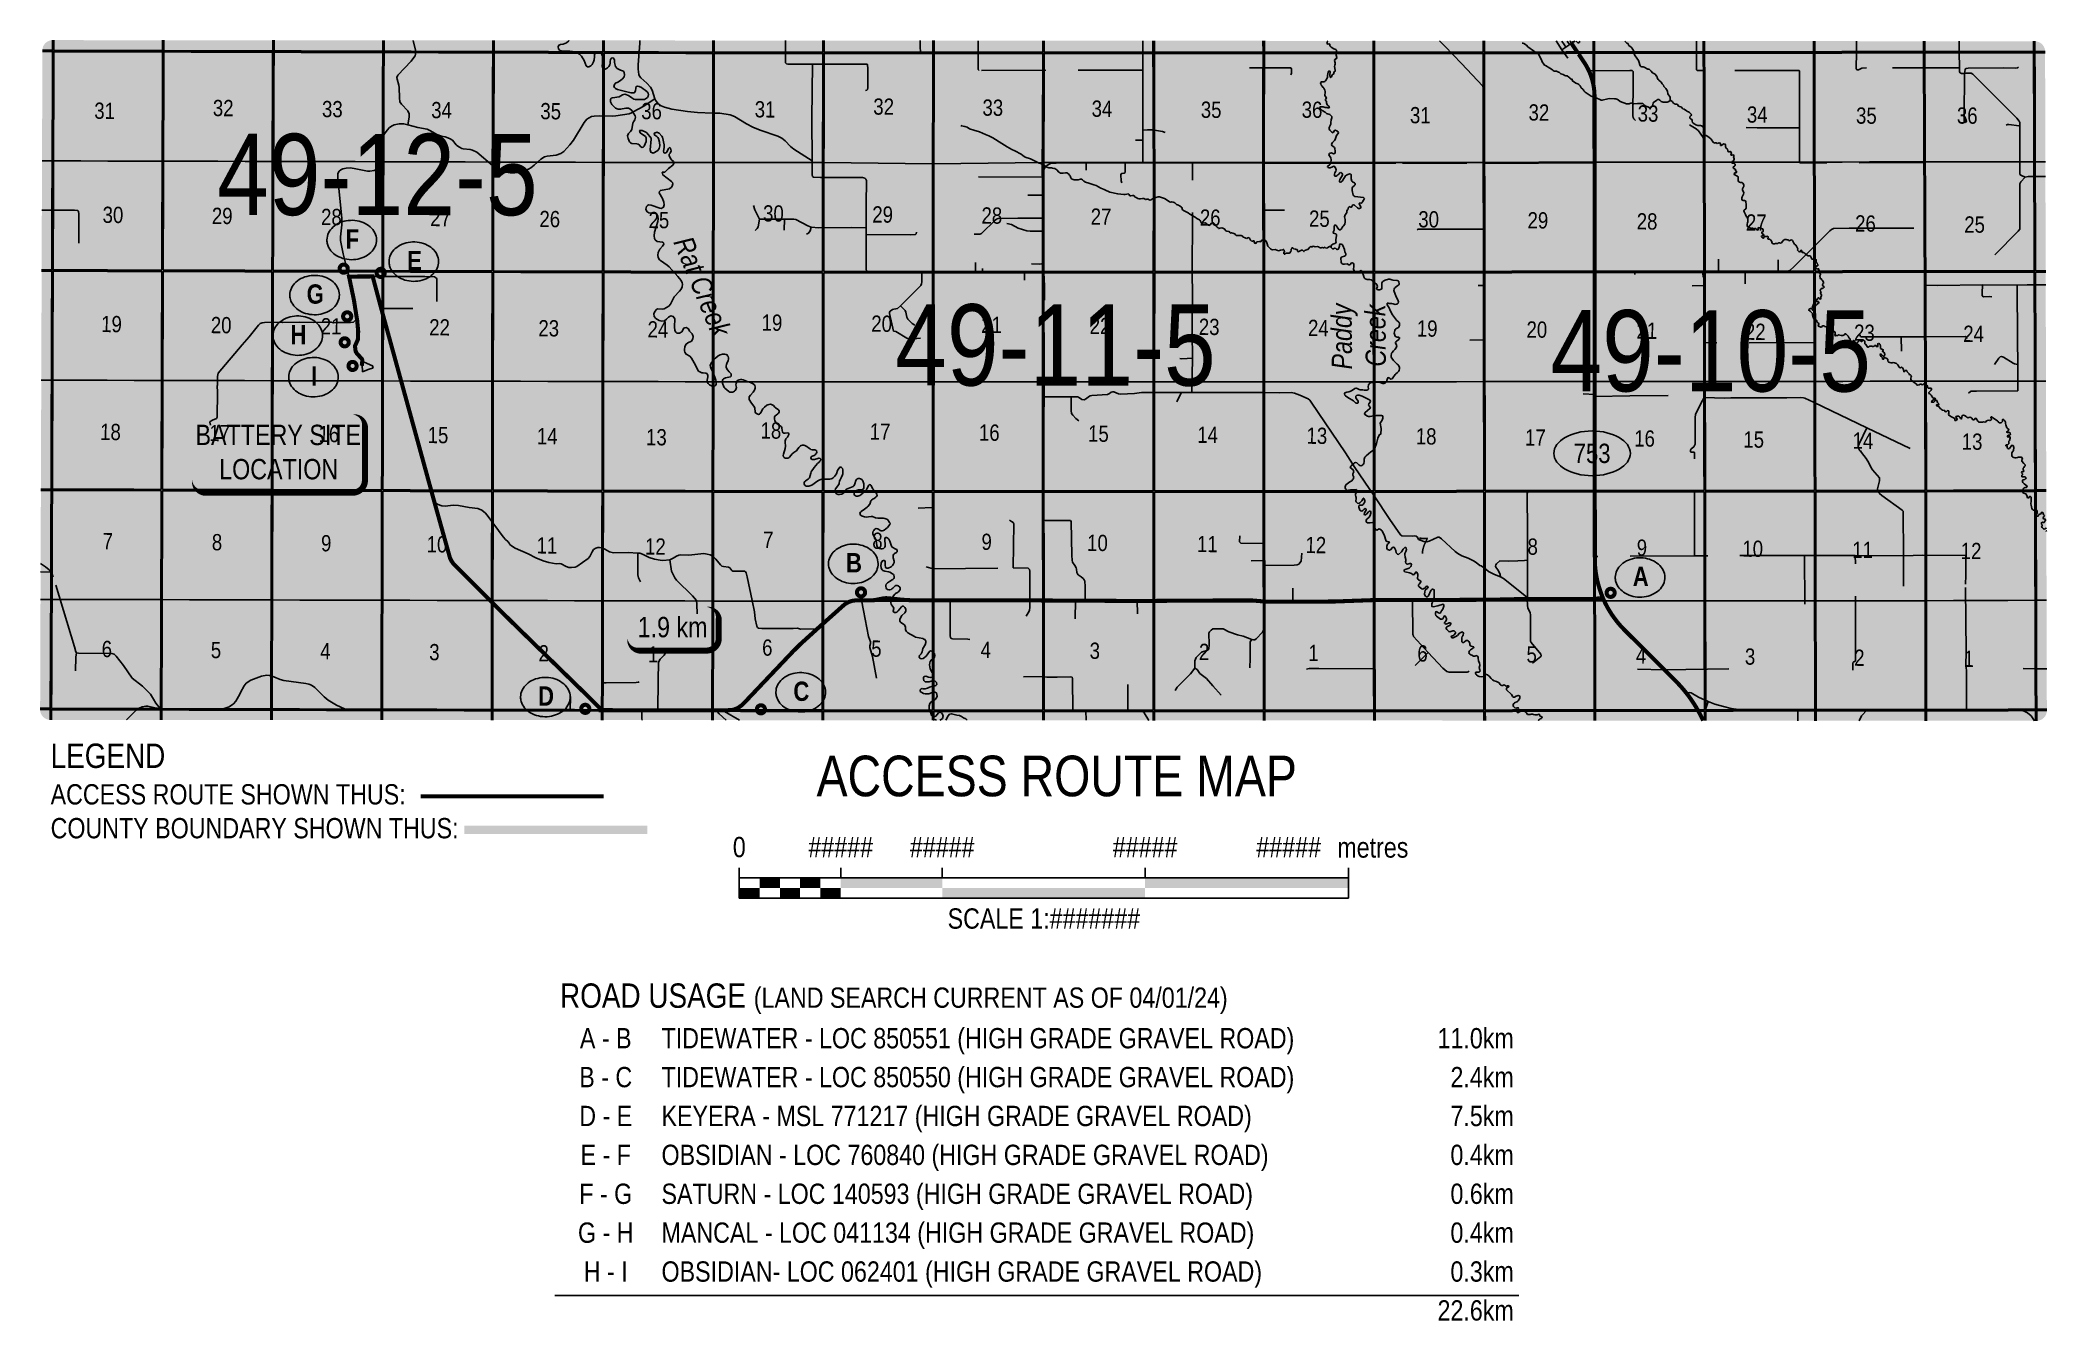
# Model space of a CAD drawing. Extents: x 586081 to 591608, y 5899207 to 5902904.
# Drawn here: x 589351 to 590339, y 5899416 to 5900046 of the extents above; entities that cross this region are included whole.
import ezdxf
from ezdxf.enums import TextEntityAlignment as Align

# ---------------------------------------------------------------- set-up
doc = ezdxf.new("R2010")
doc.units = 0
doc.header["$LTSCALE"] = 5
doc.linetypes.add('BORDER2', pattern=[22.225, 6.35, -3.175, 6.35, -3.175, 0, -3.175])
doc.linetypes.add('DASHED2', pattern=[9.525, 6.35, -3.175])
doc.layers.add('AS-COUNTY', color=7, linetype='BORDER2', lineweight=60, true_color=0xcc33ff)
for name, color, linetype in [('AUX-LABELS', 1, 'Continuous'), ('CG-NOTES', 7, 'Continuous'), ('DETAIL-T', 7, 'Continuous'), ('P-PROPOSED', 10, 'Continuous'), ('RoadSeg', 57, 'DASHED2'), ('ROUTE-MAP-HWY', 2, 'Continuous'), ('ROUTE-MAP-LABELS', 210, 'Continuous'), ('T-CREEK', 160, 'Continuous'), ('T-WATER-T', 170, 'Continuous'), ('Townships', 57, 'Continuous')]:
    doc.layers.add(name, color=color, linetype=linetype)
doc.layers.add('ROUTE-MAP-BACKGROUND-H', color=7, linetype='Continuous', true_color=0xf0ebff)
doc.layers.add('Sections', color=7, linetype='Continuous', true_color=0x13f661)
doc.styles.add('0', font='ARIALN.TTF')
doc.styles.add('120', font='ARIALN.TTF', dxfattribs={"height": 13})
doc.styles.add('80', font='ARIALN.TTF', dxfattribs={"height": 10})
doc.styles.add('80A', font='ARIALN.TTF', dxfattribs={"height": 10})
doc.styles.add('80CG', font='ARIALN.TTF', dxfattribs={"height": 10})
doc.styles.add('80L', font='ARIALN.TTF', dxfattribs={"height": 10})
doc.styles.add('BOLD', font='ARIALNB.TTF')

msp = doc.modelspace()

# ---------------------------------------------------------------- texts
at = {"layer": 'DETAIL-T', "color": 3, "insert": (589656.346, 5899694.028), "char_height": 19.98207, "width": 389.70951, "attachment_point": 1, "style": '80CG'}
msp.add_mtext('\\pi77.08867;ACCESS ROUTE MAP', dxfattribs=at)
at = {"layer": 'RoadSeg', "style": '120'}
for s, height, rotation, p in [('32', 7.9985, 359.450362, (589436.14, 5900008.864)), ('33', 7.9985, 359.450362, (589489.884, 5900008.348)), ('34', 7.9985, 359.450362, (589543.649, 5900007.833)), ('31', 7.9985, 359.450362, (589702.943, 5900008.217)), ('32', 7.9985, 359.450362, (589761.335, 5900009.563)), ('33', 7.9985, 359.450362, (589815.079, 5900009.047)), ('34', 7.9985, 359.450362, (589868.844, 5900008.531)), ('35', 7.9985, 359.450362, (589922.582, 5900008.016)), ('36', 7.9985, 359.450362, (589972.262, 5900008.034)), ('31', 7.9985, 359.450362, (589377.748, 5900007.518)), ('35', 7.9985, 359.450362, (589597.387, 5900007.317)), ('36', 7.9985, 359.450362, (589647.067, 5900007.335)), ('31', 7.9985, 359.450362, (590025.575, 5900005.33)), ('32', 7.9985, 359.450362, (590083.966, 5900006.676)), ('33', 7.9985, 359.450362, (590137.711, 5900006.161)), ('34', 7.9985, 359.450362, (590191.476, 5900005.645)), ('35', 7.9985, 359.450362, (590245.214, 5900005.129)), ('36', 7.9985, 359.450362, (590294.893, 5900005.147)), ('49-12-5', 39.9926, 359.957607, (589438.243, 5899960.158)), ('30', 7.9985, 359.450362, (589381.86, 5899956.284)), ('29', 7.9985, 359.450362, (589435.642, 5899955.768)), ('28', 7.9985, 359.450362, (589489.402, 5899955.252)), ('27', 7.9985, 359.450362, (589543.168, 5899954.694)), ('26', 7.9985, 359.450362, (589596.928, 5899954.221)), ('25', 7.9985, 359.450362, (589650.671, 5899953.705)), ('30', 7.9985, 359.450362, (589707.055, 5899956.982)), ('29', 7.9985, 359.450362, (589760.837, 5899956.466)), ('28', 7.9985, 359.450362, (589814.597, 5899955.951)), ('27', 7.9985, 359.450362, (589868.363, 5899955.393)), ('26', 7.9985, 359.450362, (589922.123, 5899954.919)), ('25', 7.9985, 359.450362, (589975.866, 5899954.404)), ('30', 7.9985, 359.450362, (590029.687, 5899954.096)), ('29', 7.9985, 359.450362, (590083.469, 5899953.58)), ('28', 7.9985, 359.450362, (590137.229, 5899953.064)), ('27', 7.9985, 359.450362, (590190.995, 5899952.506)), ('26', 7.9985, 359.450362, (590244.755, 5899952.033)), ('25', 7.9985, 359.450362, (590298.498, 5899951.517)), ('19', 7.9985, 359.450362, (589381.142, 5899902.526)), ('20', 7.9985, 359.450362, (589435.138, 5899902.008)), ('21', 7.9985, 359.450362, (589489.282, 5899901.446)), ('22', 7.9985, 359.450362, (589542.667, 5899900.934)), ('23', 7.9985, 359.450362, (589596.412, 5899900.461)), ('24', 7.9985, 359.450362, (589650.177, 5899899.903)), ('19', 7.9985, 359.450362, (589706.337, 5899903.225)), ('20', 7.9985, 359.450362, (589760.333, 5899902.707)), ('49-11-5', 39.9926, 359.957607, (589772.103, 5899876.261)), ('21', 7.9985, 359.450362, (589814.478, 5899902.145)), ('22', 7.9985, 359.450362, (589867.863, 5899901.633)), ('23', 7.9985, 359.450362, (589921.608, 5899901.159)), ('24', 7.9985, 359.450362, (589975.372, 5899900.601)), ('19', 7.9985, 359.450362, (590028.969, 5899900.338)), ('20', 7.9985, 359.450362, (590082.965, 5899899.82)), ('49-10-5', 39.9926, 359.957607, (590094.735, 5899873.374)), ('21', 7.9985, 359.450362, (590137.109, 5899899.258)), ('22', 7.9985, 359.450362, (590190.494, 5899898.746)), ('23', 7.9985, 359.450362, (590244.239, 5899898.273)), ('24', 7.9985, 359.450362, (590298.004, 5899897.715)), ('18', 7.9985, 359.450362, (589705.828, 5899850.128)), ('18', 7.9985, 359.450362, (589380.633, 5899849.43)), ('17', 7.9985, 359.450362, (589434.399, 5899848.872)), ('16', 7.9985, 359.450362, (589488.159, 5899848.398)), ('15', 7.9985, 359.450362, (589541.902, 5899847.883)), ('14', 7.9985, 359.450362, (589595.683, 5899847.324)), ('13', 7.9985, 359.450362, (589649.438, 5899846.851)), ('17', 7.9985, 359.450362, (589759.594, 5899849.57)), ('16', 7.9985, 359.450362, (589813.354, 5899849.097)), ('15', 7.9985, 359.450362, (589867.097, 5899848.581)), ('14', 7.9985, 359.450362, (589920.879, 5899848.023)), ('13', 7.9985, 359.450362, (589974.634, 5899847.55)), ('18', 7.9985, 359.450362, (590028.459, 5899847.242)), ('17', 7.9985, 359.450362, (590082.226, 5899846.684)), ('16', 7.9985, 359.450362, (590135.986, 5899846.21)), ('15', 7.9985, 359.450362, (590189.729, 5899845.695)), ('14', 7.9985, 359.450362, (590243.51, 5899845.137)), ('13', 7.9985, 359.450362, (590297.265, 5899844.663)), ('7', 7.999, 359.450362, (589381.874, 5899795.621)), ('8', 7.999, 359.450362, (589435.644, 5899795.137)), ('9', 7.999, 359.450362, (589489.404, 5899794.621)), ('10', 7.9985, 359.450362, (589541.408, 5899794.123)), ('11', 7.9985, 359.450362, (589595.552, 5899793.561)), ('12', 7.9985, 359.450362, (589648.938, 5899793.049)), ('7', 7.999, 359.450362, (589707.069, 5899796.32)), ('8', 7.999, 359.450362, (589760.839, 5899795.836)), ('9', 7.999, 359.450362, (589814.599, 5899795.32)), ('10', 7.9985, 359.450362, (589866.603, 5899794.821)), ('11', 7.9985, 359.450362, (589920.748, 5899794.26)), ('12', 7.9985, 359.450362, (589974.133, 5899793.748)), ('7', 7.999, 359.450362, (590029.7, 5899793.433)), ('8', 7.999, 359.450362, (590083.471, 5899792.949)), ('9', 7.999, 359.450362, (590137.231, 5899792.434)), ('10', 7.9985, 359.450362, (590189.235, 5899791.935)), ('11', 7.9985, 359.450362, (590243.379, 5899791.373)), ('12', 7.9985, 359.450362, (590296.764, 5899790.861)), ('6', 7.999, 359.450362, (589381.393, 5899742.557)), ('5', 7.999, 359.450362, (589435.124, 5899742.051)), ('4', 7.999, 359.450362, (589488.987, 5899741.492)), ('6', 7.999, 359.450362, (589706.589, 5899743.255)), ('5', 7.999, 359.450362, (589760.32, 5899742.75)), ('4', 7.999, 359.450362, (589814.182, 5899742.191)), ('3', 7.999, 359.450362, (589867.856, 5899741.708)), ('2', 7.999, 359.450362, (589921.665, 5899741.15)), ('3', 7.999, 359.450362, (589542.661, 5899741.01)), ('2', 7.999, 359.450362, (589596.469, 5899740.451)), ('1', 7.999, 359.450362, (589650.379, 5899739.934)), ('1', 7.999, 359.450362, (589975.575, 5899740.633)), ('6', 7.999, 359.450362, (590029.22, 5899740.369)), ('5', 7.999, 359.450362, (590082.951, 5899739.864)), ('4', 7.999, 359.450362, (590136.814, 5899739.305)), ('3', 7.999, 359.450362, (590190.488, 5899738.822)), ('2', 7.999, 359.450362, (590244.296, 5899738.263)), ('1', 7.999, 359.450362, (590298.206, 5899737.746))]:
    msp.add_text(s, height=height, rotation=rotation, dxfattribs=at).set_placement(p)
at = {"layer": 'T-WATER-T', "char_height": 9.99549, "attachment_point": 1, "style": '80L'}
for s, width, insert, rotation in [('{\\fArial Narrow|b0|i1|c0|p34;Rat Creek}', 52.26917, (589672.013, 5899950.665), 292.417742), ('\\pi0.05736;{\\fArial Narrow|b0|i1|c0|p34;Paddy \\P\\pi1.3085;Creek}', 32.72619, (589987.14, 5899884.016), 90.54418)]:
    msp.add_mtext_dynamic_manual_height_columns(s, width=width, gutter_width=50, heights=[0], dxfattribs=dict(at, insert=insert, rotation=rotation))

# ---------------------------------------------------------------- blocks, each defined once
blk = doc.blocks.new('*U367')
at = {"layer": 'AS-COUNTY', "const_width": 4, "flags": 128}
blk.add_lwpolyline([(203.86, -42.49), (294.05, -42.49)], dxfattribs=at)
at = {"layer": 'P-PROPOSED', "color": 90, "const_width": 2, "flags": 128}
blk.add_lwpolyline([(182.34, -25.94), (272.54, -25.94)], dxfattribs=at)
at = {"layer": 'CG-NOTES', "insert": (0, 0), "char_height": 10, "width": 457.2222, "attachment_point": 1, "style": '80'}
blk.add_mtext('{\\H1.2x;\\C14;LEGEND\\H0.83333x;\\C256;\\PACCESS ROUTE SHOWN THUS:\\P}COUNTY BOUNDARY SHOWN THUS:', dxfattribs=at)
blk = doc.blocks.new('hwy_sec')
h = blk.add_hatch(color=255)
edge = h.paths.add_edge_path()
edge.add_ellipse((-0.7, -0.79), major_axis=(18.84, 0), ratio=0.584608, start_angle=0, end_angle=360)
at = {"color": 3}
blk.add_ellipse((-0.7, -0.79), major_axis=(18.84, 0), ratio=0.584608, dxfattribs=at)
at = {"color": 240, "style": '80A'}
blk.add_attdef('SEC', text='', height=9.5, dxfattribs=at).set_placement((-0.7, -0.79), align=Align.MIDDLE_CENTER)
blk = doc.blocks.new('AA')
at = {"const_width": 4}
blk.add_lwpolyline([(-1, 0, 1), (1, 0, 1)], format="xyb", close=True, dxfattribs=at)
blk.add_circle((0, 0), 2)
blk = doc.blocks.new('Route_Letters')
h = blk.add_hatch(color=255)
h.dxf.hatch_style = 1
edge = h.paths.add_edge_path()
edge.add_ellipse((-0.12, 0.46), major_axis=(-11.97, 0), ratio=0.789318, start_angle=0, end_angle=360)
at = {"color": 5}
blk.add_open_spline([(-12.34, 0.46), (-12.34, -0.25), (-12.24, -0.97), (-11.72, -2.79), (-11.14, -3.88), (-9.56, -5.81), (-8.54, -6.66), (-6.22, -8.02), (-4.9, -8.54), (-2.12, -9.17), (-0.66, -9.3), (2.22, -9.13), (3.64, -8.84), (6.27, -7.89), (7.48, -7.22), (9.54, -5.6), (10.38, -4.64), (11.6, -2.54), (11.97, -1.4), (12.18, 0.91), (12.02, 2.08), (11.2, 4.3), (10.54, 5.35), (8.8, 7.2), (7.72, 7.99), (5.29, 9.24), (3.93, 9.68), (1.11, 10.18), (-0.35, 10.23), (-3.22, 9.91), (-4.61, 9.55), (-7.16, 8.47), (-8.32, 7.75), (-10.24, 6.02), (-11, 5.02), (-12.05, 2.86), (-12.32, 1.7), (-12.34, 0.52), (-12.34, 0.49), (-12.34, 0.46)], degree=3, knots=[0, 0, 0, 0, 0.219529, 0.219529, 0.575727, 0.575727, 0.931924, 0.931924, 1.288121, 1.288121, 1.644318, 1.644318, 2.000515, 2.000515, 2.356712, 2.356712, 2.712909, 2.712909, 3.069107, 3.069107, 3.425304, 3.425304, 3.781501, 3.781501, 4.137698, 4.137698, 4.493895, 4.493895, 4.850092, 4.850092, 5.20629, 5.20629, 5.562487, 5.562487, 5.918684, 5.918684, 6.274881, 6.274881, 6.283185, 6.283185, 6.283185, 6.283185], dxfattribs=at)
at = {"color": 14, "style": 'BOLD'}
blk.add_attdef('A', text='', height=9.5, dxfattribs=at).set_placement((0.22, 0.98), align=Align.MIDDLE)
blk = doc.blocks.new('*T368')
at = {"layer": 'CG-NOTES', "color": 0, "lineweight": -2, "transparency": 16777216}
blk.add_line((0, -155.95), (474.57, -155.95), dxfattribs=at)
at = {"layer": 'CG-NOTES', "color": 154, "linetype": 'Continuous', "transparency": 16777216, "insert": (2.5, -2.33), "char_height": 11.98924, "width": 469.5786, "attachment_point": 1, "style": 'BOLD'}
blk.add_mtext('{\\fArial Narrow|b0|i0|c0|p34;\\C14;ROAD USAGE\\fArial Narrow|b1|i0|c0|p34;\\H0.99999x; \\fArial Narrow|b0|i0|c0|p34;\\H0.83333x;\\C256;(LAND SEARCH CURRENT AS OF 04/01/24)}', dxfattribs=at)
at = {"layer": 'CG-NOTES', "linetype": 'Continuous', "transparency": 16777216, "char_height": 9.991, "style": '0'}
for s, insert, width, attachment_point in [('A - B', (24.98, -24.29), 44.9597, 2), ('TIDEWATER - LOC 850551 (HIGH GRADE GRAVEL ROAD)', (52.45, -24.29), 369.6683, 1), ('11.0km', (472.08, -24.29), 44.9597, 3), ('B - C', (24.98, -43.43), 44.9597, 2), ('TIDEWATER - LOC 850550 (HIGH GRADE GRAVEL ROAD)', (52.45, -43.43), 369.6683, 1), ('2.4km', (472.08, -43.43), 44.9597, 3), ('D - E', (24.98, -62.57), 44.9597, 2), ('KEYERA - MSL 771217 (HIGH GRADE GRAVEL ROAD)', (52.45, -62.57), 369.6683, 1), ('7.5km', (472.08, -62.57), 44.9597, 3), ('E - F', (24.98, -81.72), 44.9597, 2), ('OBSIDIAN - LOC 760840 (HIGH GRADE GRAVEL ROAD)', (52.45, -81.72), 369.6683, 1), ('0.4km', (472.08, -81.72), 44.9597, 3), ('F - G', (24.98, -100.86), 44.9597, 2), ('SATURN - LOC 140593 (HIGH GRADE GRAVEL ROAD)', (52.45, -100.86), 369.6683, 1), ('0.6km', (472.08, -100.86), 44.9597, 3), ('G - H', (24.98, -120), 44.9597, 2), ('MANCAL - LOC 041134 (HIGH GRADE GRAVEL ROAD)', (52.45, -120), 369.6683, 1), ('0.4km', (472.08, -120), 44.9597, 3), ('H - I', (24.98, -139.14), 44.9597, 2), ('OBSIDIAN- LOC 062401 (HIGH GRADE GRAVEL ROAD)', (52.45, -139.14), 369.6683, 1), ('0.3km', (472.08, -139.14), 44.9597, 3), ('22.6km', (472.08, -158.28), 44.9597, 3)]:
    blk.add_mtext(s, dxfattribs=dict(at, insert=insert, width=width, attachment_point=attachment_point))
blk = doc.blocks.new('*U366')
at = {"color": 0}
for p, q in [((-150, 0), (-150, 15)), ((-150, 10), (150.24, 10)), ((-100, 10), (-100, 15)), ((-50, 10), (-50, 15)), ((50, 10), (50, 15)), ((150.24, 0), (150.24, 15)), ((-150, 0), (150.24, 0))]:
    blk.add_line(p, q, dxfattribs=at)
for points in [[(-140, 10), (-130, 10), (-140, 5), (-130, 5)], [(-120, 10), (-110, 10), (-120, 5), (-110, 5)], [(-100, 10), (-50, 10), (-100, 5), (-50, 5)], [(50, 10), (150.24, 10), (50, 5), (150.24, 5)], [(-150, 5), (-140, 5), (-150, 0), (-140, 0)], [(-130, 5), (-120, 5), (-130, 0), (-120, 0)], [(-110, 5), (-100, 5), (-110, 0), (-100, 0)], [(-50, 5), (50, 5), (-50, 0), (50, 0)]]:
    blk.add_solid(points, dxfattribs=at)
at = {"color": 0, "style": '80'}
blk.add_text('metres', height=10, dxfattribs=at).set_placement((162.24, 20), align=Align.CENTER)
at = {"color": 0, "char_height": 10, "style": '80'}
for s, insert, attachment_point in [('0', (-150, 30.21), 2), ('#####', (-100, 30.21), 2), ('#####', (-50, 30.21), 2), ('#####', (50, 30.21), 2), ('#####', (136.7, 30.22), 3), ('SCALE 1:#######', (0.12, -5), 2)]:
    blk.add_mtext(s, dxfattribs=dict(at, insert=insert, attachment_point=attachment_point))
blk = doc.blocks.new('*U369')
h = blk.add_hatch(color=255)
edge = h.paths.add_edge_path()
edge.add_line((-36.5, -20), (36.5, -20))
edge.add_arc((36.5, -14), 6, 270, 360)
edge.add_line((42.5, -14), (42.5, 12.5))
edge.add_arc((36.5, 12.5), 6, 0, 90)
edge.add_line((36.5, 18.5), (-36.5, 18.5))
edge.add_arc((-36.5, 12.5), 6, 90, 180)
edge.add_line((-42.5, 12.5), (-42.5, -14))
edge.add_arc((-36.5, -14), 6, 180, 270)
at = {"color": 14, "flags": 128}
blk.add_lwpolyline([(-36.5, -20, 3, 3, 0), (36.5, -20, 3, 3, 0.414214), (42.5, -14, 3, 3, 0), (42.5, 12.5, 3, 0, 0.414214), (36.5, 18.5, 0, 0, 0), (-36.5, 18.5, 0, 0, 0.414214), (-42.5, 12.5, 0, 0, 0), (-42.5, -14, 0, 3, 0.414214)], format="xyseb", close=True, dxfattribs=at)
at = {"color": 14, "style": '80'}
blk.add_attdef('ENTER_TEXT_001', (-26.85, -4.92), '', height=10, dxfattribs=at)
blk = doc.blocks.new('*U370')
h = blk.add_hatch(color=255)
edge = h.paths.add_edge_path()
edge.add_line((-16.5, -11.5), (16.5, -11.5))
edge.add_arc((16.5, -5.5), 6, 270, 360)
edge.add_line((22.5, -5.5), (22.5, 4))
edge.add_arc((16.5, 4), 6, 0, 90)
edge.add_line((16.5, 10), (-16.5, 10))
edge.add_arc((-16.5, 4), 6, 90, 180)
edge.add_line((-22.5, 4), (-22.5, -5.5))
edge.add_arc((-16.5, -5.5), 6, 180, 270)
at = {"color": 210, "flags": 128}
blk.add_lwpolyline([(-16.5, -11.5, 3, 3, 0), (16.5, -11.5, 3, 3, 0.414214), (22.5, -5.5, 3, 3, 0), (22.5, 4, 3, 0, 0.414214), (16.5, 10, 0, 0, 0), (-16.5, 10, 0, 0, 0.414214), (-22.5, 4, 0, 0, 0), (-22.5, -5.5, 0, 3, 0.414214)], format="xyseb", close=True, dxfattribs=at)
for points in [[(-35.78, -40.84, 0, 7.5, 0), (0, 0, 0, 0, 0)], [(29.61, -40.65, 0, 7.5, 0), (0, 0, 0, 0, 0)]]:
    blk.add_lwpolyline(points, format="xyseb", dxfattribs=at)
at = {"color": 210, "style": '80'}
blk.add_attdef('ENTER_TEXT_001', (-35.99, -5), '', height=10, dxfattribs=at)

# ---------------------------------------------------------------- hatches: boundary and pattern name
at = {"layer": 'ROUTE-MAP-BACKGROUND-H'}
h = msp.add_hatch(color=256, dxfattribs=at)
h.dxf.hatch_style = 1
edge = h.paths.add_edge_path()
edge.add_line((589351.126, 5899716.679), (589352.241, 5900041.249))
edge.add_arc((589357.239, 5900041.232), 4.998, 89.967724, 179.803167, ccw=False)
edge.add_line((589357.242, 5900046.23), (590333.345, 5900045.68))
edge.add_arc((590333.342, 5900040.682), 4.998, 0.153731, 89.967724, ccw=False)
edge.add_line((590338.34, 5900040.695), (590339.21, 5899716.211))
edge.add_arc((590334.213, 5899716.198), 4.998, -90.027187, 0.153731, ccw=False)
edge.add_line((590334.21, 5899711.2), (589356.122, 5899711.664))
edge.add_arc((589356.124, 5899716.662), 4.998, 179.803167, 269.972813, ccw=False)

# ---------------------------------------------------------------- linework, layer by layer
at = {"color": 14, "flags": 128}
msp.add_lwpolyline([(589511.163, 5899883.492, 0, 5.004, 0), (589483.957, 5899857.589, 0, 0, 0)], format="xyseb", dxfattribs=at)
at = {"layer": 'P-PROPOSED', "color": 90, "const_width": 2}
for points in [[(590083.387, 5899771.208), (590065.708, 5899770.779), (590037.499, 5899770.671), (590036.999, 5899770.682), (590026.93, 5899770.66), (590008.025, 5899770.623), (589988.272, 5899769.905), (589967.934, 5899769.865), (589956.83, 5899769.798), (589953.732, 5899769.93), (589947.908, 5899770.419), (589928.536, 5899770.392), (589891.357, 5899770.172), (589865.72, 5899770.31), (589860.92, 5899770.345), (589845.118, 5899770.41), (589838.485, 5899770.482), (589799.176, 5899770.474), (589780.372, 5899770.502), (589775.71, 5899770.767), (589771.32, 5899771.259), (589770.421, 5899771.345), (589767.825, 5899771.566), (589766.557, 5899771.492), (589762.003, 5899770.588), (589759.9, 5899770.465), (589755.634, 5899770.521), (589752.265, 5899770.425), (589750.86, 5899770.222), (589748.979, 5899769.561), (589747.358, 5899768.595), (589733.666, 5899756.379), (589725.372, 5899748.852), (589721.661, 5899745.162), (589697.556, 5899719.763), (589696.366, 5899718.687), (589694.674, 5899717.489), (589692.388, 5899716.604), (589690.35, 5899716.413), (589684.248, 5899716.374), (589682.214, 5899716.35), (589655.341, 5899716.348), (589627.904, 5899716.424), (589627.003, 5899716.41), (589626.944, 5899716.778), (589626.397, 5899717.689), (589622.283, 5899721.877), (589582.849, 5899760.346), (589554.828, 5899788.24), (589553.759, 5899789.697), (589552.958, 5899791.28), (589545.361, 5899818.479), (589519.064, 5899914.152), (589514.86, 5899929.911), (589503.223, 5899929.855), (589505.646, 5899918.235), (589507.029, 5899909.471), (589507.173, 5899908.795), (589507.506, 5899905.286), (589507.733, 5899902.905), (589507.55, 5899898.799), (589506.165, 5899895.679), (589506.141, 5899895.624), (589506.481, 5899893.011), (589507.143, 5899891.933), (589509.572, 5899889.297), (589509.794, 5899888.617), (589509.494, 5899885.995)], [(590083.387, 5899771.208), (590116.961, 5899771.17), (590118.869, 5899771.564)]]:
    msp.add_lwpolyline(points, dxfattribs=at)
at = {"layer": 'P-PROPOSED'}
msp.add_lwpolyline([(589509.931, 5899883.033), (589509.857, 5899883.006), (589509.848, 5899883.257), (589509.838, 5899883.529), (589509.744, 5899885.985), (589509.958, 5899887.851), (589509.984, 5899888.075), (589510.618, 5899887.789), (589514.702, 5899885.95), (589514.896, 5899885.414), (589514.934, 5899885.31), (589515.066, 5899884.945), (589514.765, 5899884.833), (589513.195, 5899884.249), (589512.709, 5899884.068), (589509.931, 5899883.033)], close=True, dxfattribs=at)
at = {"layer": 'P-PROPOSED', "color": 90, "const_width": 2, "flags": 128}
msp.add_lwpolyline([(590118.869, 5899771.564), (590120.581, 5899771.73)], dxfattribs=at)
at = {"layer": 'RoadSeg'}
for p, q in [((589894.009, 5900031.474), (589894.014, 5900045.927)), ((590100.466, 5900041.543), (590097.623, 5900045.812)), ((590104.219, 5900044.031), (590103.044, 5900045.809)), ((590105.977, 5900045.194), (590105.575, 5900045.808)), ((590105.977, 5900045.194), (590106.926, 5900045.807)), ((590245.436, 5900040.27), (590245.433, 5900045.729)), ((590100.466, 5900041.543), (590102.384, 5900042.812)), ((590103.378, 5900037.347), (590100.466, 5900041.543)), ((590104.219, 5900044.031), (590105.131, 5900044.628)), ((590105.131, 5900044.628), (590105.977, 5900045.194)), ((590108.724, 5900039.266), (590108.279, 5900039.931)), ((590135.444, 5900040.107), (590136.042, 5900040.108)), ((590136.042, 5900040.108), (590166.65, 5900040.174)), ((590166.65, 5900040.174), (590245.436, 5900040.27)), ((590245.436, 5900040.27), (590296.081, 5900040.326)), ((590296.122, 5900032.667), (590296.081, 5900040.326)), ((589894.087, 5900001.866), (589894.009, 5900031.474)), ((589953.713, 5900032.654), (589946.679, 5900032.669)), ((589953.629, 5899985.746), (589953.713, 5900032.654)), ((590298.515, 5900008.445), (590298.596, 5900029.781)), ((589642.246, 5900010.487), (589643.123, 5900010.97)), ((589894.084, 5899996.965), (589890.517, 5899996.973)), ((589894.084, 5899996.965), (589894.087, 5900001.866)), ((589894.117, 5899985.795), (589894.084, 5899996.965)), ((590170.552, 5899932.18), (590170.412, 5899996.965)), ((589844.994, 5899978.858), (589812.922, 5899978.965)), ((589845.005, 5899969.856), (589844.994, 5899978.858)), ((589866.202, 5899982.214), (589866.245, 5899985.847)), ((589866.245, 5899985.847), (589885.316, 5899985.847)), ((589894.117, 5899985.795), (589885.316, 5899985.847)), ((589894.117, 5899985.795), (589918.486, 5899985.795)), ((589986.023, 5899985.69), (589953.629, 5899985.746)), ((589953.643, 5899962.607), (589953.629, 5899985.746)), ((589986.868, 5899985.681), (589986.023, 5899985.69)), ((590062.137, 5899953.261), (590062.052, 5899985.737)), ((590279.129, 5899953.739), (590279.106, 5899984.447)), ((589845.005, 5899969.856), (589837.404, 5899969.915)), ((589845.002, 5899958.62), (589845.005, 5899969.856)), ((589705.393, 5899958.084), (589717.564, 5899958.129)), ((589717.45, 5899952.73), (589717.564, 5899958.129)), ((589845.034, 5899952.185), (589845.002, 5899958.62)), ((589963.912, 5899962.592), (589953.643, 5899962.607)), ((589757.918, 5899950.504), (589757.915, 5899953.814)), ((589845.065, 5899936.214), (589845.034, 5899952.185)), ((590177.52, 5899932.168), (590177.552, 5899938.468)), ((590206.962, 5899932.249), (590206.917, 5899938.052)), ((589503.223, 5899929.855), (589514.86, 5899929.911)), ((589519.064, 5899914.152), (589514.86, 5899929.911)), ((589785.297, 5899932.034), (589811.703, 5899932.013)), ((589811.703, 5899932.013), (589811.635, 5899936.716)), ((589815.203, 5899931.973), (589811.703, 5899932.013)), ((589815.203, 5899931.973), (589815.209, 5899933.84)), ((589815.203, 5899931.973), (589835.841, 5899932.006)), ((590136.377, 5899932.131), (590116.524, 5899931.813)), ((590136.384, 5899930.898), (590136.377, 5899932.131)), ((590170.552, 5899932.18), (590169.618, 5899932.133)), ((590177.52, 5899932.168), (590170.552, 5899932.18)), ((590206.962, 5899932.249), (590190.624, 5899932.226)), ((590059.185, 5899925.384), (590062.221, 5899925.487)), ((590062.199, 5899899.015), (590062.221, 5899925.487)), ((590164.573, 5899925.304), (590170.645, 5899925.477)), ((590170.555, 5899897.373), (590170.645, 5899925.477)), ((590279.405, 5899900.188), (590279.338, 5899925.596)), ((590324.608, 5899925.695), (590307.549, 5899925.803)), ((589534.698, 5899914.057), (589519.064, 5899914.152)), ((589545.361, 5899818.479), (589519.064, 5899914.152)), ((590170.486, 5899870.268), (590170.555, 5899897.373)), ((590267.501, 5899900.138), (590279.405, 5899900.188)), ((590267.554, 5899893.136), (590267.501, 5899900.138)), ((589918.283, 5899872.763), (589918.503, 5899889.629)), ((589858.858, 5899870.61), (589845.489, 5899870.657)), ((589913.148, 5899872.737), (589918.283, 5899872.763)), ((589953.766, 5899798.535), (589953.724, 5899872.752)), ((590110.846, 5899872.154), (590116.556, 5899871.848)), ((590271.851, 5899845.302), (590250.492, 5899855.452)), ((589953.755, 5899790.067), (589953.766, 5899798.535)), ((589947.419, 5899790), (589953.755, 5899790.067)), ((589953.738, 5899787.7), (589953.755, 5899790.067)), ((590165.751, 5899792.45), (590116.648, 5899792.001)), ((590219.831, 5899792.515), (590165.751, 5899792.45)), ((590244.904, 5899792.522), (590219.831, 5899792.515)), ((590219.995, 5899768.54), (590219.831, 5899792.515)), ((590268.574, 5899792.459), (590244.904, 5899792.522)), ((590268.561, 5899777.523), (590268.574, 5899792.459)), ((589790.9, 5899786.018), (589787.388, 5899787.058)), ((589790.9, 5899786.018), (589830.184, 5899786.426)), ((589953.732, 5899769.93), (589953.738, 5899787.7)), ((589844.965, 5899732.971), (589845.118, 5899770.41)), ((589860.832, 5899761.411), (589860.92, 5899770.345)), ((589891.489, 5899763.801), (589891.357, 5899770.172)), ((589967.934, 5899769.865), (589967.872, 5899776.468)), ((590083.387, 5899771.208), (590083.299, 5899771.777)), ((589627.918, 5899729.827), (589627.99, 5899742.794)), ((590028.219, 5899738.359), (590034.624, 5899744.892)), ((589835.327, 5899732.84), (589844.965, 5899732.971)), ((590008.026, 5899711.355), (590008.015, 5899736.783)), ((590137.64, 5899736.628), (590150.94, 5899736.265)), ((590150.94, 5899736.265), (590190.856, 5899736.811)), ((590333.852, 5899736.743), (590327.588, 5899736.908)), ((589450.546, 5899726.649), (589450.72, 5899726.979)), ((589612.167, 5899716.421), (589612.209, 5899723.188)), ((589886.686, 5899716.058), (589886.626, 5899729.062)), ((589573.66, 5899716.496), (589519.885, 5899716.692)), ((589573.66, 5899716.496), (589612.167, 5899716.421)), ((589612.167, 5899716.421), (589627.003, 5899716.41)), ((589627.003, 5899716.41), (589627.904, 5899716.424)), ((589647.474, 5899716.38), (589627.904, 5899716.424)), ((589655.341, 5899716.348), (589647.474, 5899716.38)), ((589655.341, 5899716.348), (589681.907, 5899716.351)), ((589681.907, 5899716.351), (589682.214, 5899716.35)), ((589682.214, 5899716.35), (589684.248, 5899716.374)), ((589684.248, 5899716.374), (589687.583, 5899716.404)), ((589866.014, 5899716.026), (589886.686, 5899716.058)), ((590250.746, 5899716.65), (590216.604, 5899716.6)), ((590299.69, 5899716.689), (590250.746, 5899716.65))]:
    msp.add_line(p, q, dxfattribs=at)
for points in [[(589532.132, 5900004.598), (589532.91, 5900008.316), (589532.91, 5900009.916), (589532.174, 5900011.398), (589529.076, 5900014.664), (589528.269, 5900015.948), (589528.008, 5900017.821), (589527.95, 5900022.989), (589527.773, 5900024.094), (589526.901, 5900027.013), (589526.82, 5900027.914), (589527.244, 5900029.073), (589533.788, 5900035.87), (589535.192, 5900037.608), (589535.711, 5900038.497), (589535.996, 5900039.391), (589536.116, 5900040.322), (589536.001, 5900041.224), (589534.771, 5900046.13)], [(589653.759, 5900017.347), (589652.45, 5900021.676), (589651.679, 5900023.059), (589649.853, 5900025.031), (589646.876, 5900027.728), (589646.325, 5900028.473), (589645.944, 5900029.381), (589645.564, 5900031.956), (589645.542, 5900034.09), (589646.334, 5900044.809), (589646.361, 5900046.067)], [(589731.467, 5900034.353), (589719.233, 5900034.444), (589718.568, 5900034.558), (589718.211, 5900034.998), (589718.181, 5900046.026)], [(589784.533, 5900040.141), (589784.396, 5900043.144), (589784.411, 5900045.989)], [(589813.038, 5900040.076), (589813.053, 5900045.973)], [(590062.052, 5899985.737), (590061.989, 5900022.413), (590061.479, 5900023.524), (590050.945, 5900034.747), (590042.821, 5900043.22), (590040.204, 5900045.845)], [(590100.322, 5900045.811), (590101.533, 5900044.007), (590102.384, 5900042.812)], [(590105.131, 5900044.628), (590104.41, 5900045.699), (590104.337, 5900045.809)], [(590107.426, 5900045.807), (590108.273, 5900044.98), (590108.606, 5900044.939), (590108.976, 5900045.131), (590109.22, 5900045.626), (590109.124, 5900045.806)], [(590166.65, 5900040.174), (590166.646, 5900045.774)], [(590296.081, 5900040.326), (590296.085, 5900043.57), (590296.077, 5900045.701)], [(589813.038, 5900040.076), (589785.13, 5900039.995), (589784.533, 5900040.141)], [(589894.009, 5900031.474), (589813.522, 5900031.363), (589813.031, 5900031.807), (589812.948, 5900032.609), (589813.038, 5900040.076)], [(590102.384, 5900042.812), (590103.847, 5900043.772), (590104.219, 5900044.031)], [(590108.724, 5900039.266), (590109.269, 5900039.512), (590109.782, 5900039.715), (590110.399, 5900039.901), (590110.774, 5900039.972), (590111.183, 5900040.018), (590111.622, 5900040.046), (590112.042, 5900040.06), (590135.444, 5900040.107)], [(590217.384, 5900003.08), (590217.432, 5900030.785), (590217.244, 5900031.322), (590167.165, 5900031.307), (590166.773, 5900031.682), (590166.628, 5900032.685), (590166.65, 5900040.174)], [(590296.122, 5900032.667), (590294.92, 5900032.559), (590250.343, 5900032.561), (590248.139, 5900032.374), (590246.457, 5900031.643), (590245.589, 5900031.594), (590245.368, 5900032.199), (590245.436, 5900040.27)], [(590296.081, 5900040.326), (590329.737, 5900040.377), (590338.34, 5900040.412)], [(589731.204, 5899986.882), (589731.074, 5900007.722), (589731.467, 5900034.353)], [(589757.569, 5900021.469), (589758.106, 5900021.658), (589758.514, 5900022.016), (589758.697, 5900022.813), (589758.665, 5900032.382), (589758.532, 5900033.985), (589758.275, 5900034.457), (589731.467, 5900034.353)], [(589966.876, 5900029.144), (589967.293, 5900029.969), (589967.335, 5900031.968), (589967.111, 5900032.407), (589966.716, 5900032.648), (589953.713, 5900032.654)], [(590136.607, 5900006.609), (590135.826, 5900007.526), (590135.474, 5900008.107), (590135.424, 5900009.035), (590135.452, 5900026.238), (590135.449, 5900030.839), (590135.286, 5900031.042), (590135.09, 5900031.214), (590133.857, 5900031.239), (590113.698, 5900031.169)], [(590298.596, 5900029.781), (590297.198, 5900029.877), (590296.503, 5900030.158), (590296.246, 5900030.597), (590296.122, 5900032.667)], [(590298.596, 5900029.781), (590298.971, 5900031.773), (590299.38, 5900032.198), (590300.419, 5900032.443), (590317.725, 5900032.546), (590323.823, 5900032.419), (590324.693, 5900032.534), (590325.199, 5900032.856)], [(590325.925, 5900003.901), (590325.828, 5900005.637), (590325.511, 5900006.411), (590324.373, 5900007.802), (590302.757, 5900029.494), (590301.901, 5900030.011), (590299.266, 5900029.967), (590298.596, 5900029.781)], [(589643.123, 5900010.97), (589648.448, 5900013.691), (589652.41, 5900016.576), (589653.759, 5900017.347)], [(589682.208, 5900010.36), (589674.856, 5900010.603), (589669.899, 5900011.141), (589662.123, 5900012.337), (589658.573, 5900013.179), (589656.887, 5900013.848), (589655.509, 5900014.91), (589654.111, 5900016.606), (589653.759, 5900017.347)], [(589532.132, 5900004.598), (589537.105, 5900003.26), (589541.754, 5900002.395), (589543.306, 5900001.663), (589546.401, 5899999.797), (589548.684, 5899998.982), (589550.51, 5899998.611), (589552.762, 5899997.897), (589554.176, 5899996.967), (589555.997, 5899994.761), (589556.357, 5899994.454), (589557.573, 5899993.595), (589558.726, 5899992.937), (589559.421, 5899992.689), (589562.849, 5899992.384), (589563.976, 5899992.093), (589566.121, 5899991.048), (589573.786, 5899984.519), (589576.545, 5899982.561), (589577.964, 5899981.831), (589579.555, 5899981.397), (589582.613, 5899980.933), (589584.911, 5899980.851), (589587.255, 5899981.302), (589589.704, 5899982.018), (589591.552, 5899982.712), (589592.766, 5899983.354), (589594.459, 5899984.618), (589597.725, 5899987.717), (589599.448, 5899988.781), (589600.755, 5899989.12), (589605.268, 5899989.693), (589607.55, 5899990.412), (589609.039, 5899991.414), (589611.908, 5899994.688), (589613.724, 5899997.017), (589619.009, 5900005.774), (589620.341, 5900007.28), (589621.424, 5900008.057), (589622.635, 5900008.599), (589623.908, 5900008.872), (589626.611, 5900008.982), (589632.776, 5900008.853), (589634.646, 5900008.98), (589641.169, 5900010.01), (589642.246, 5900010.487)], [(589731.204, 5899986.882), (589722.253, 5899992.504), (589720.615, 5899993.872), (589717.907, 5899996.73), (589716.333, 5899997.963), (589714.286, 5899998.906), (589705.68, 5900001.921), (589701.978, 5900003.432), (589698.978, 5900005.029), (589693.051, 5900008.621), (589690.936, 5900009.465), (589685.851, 5900010.239), (589682.208, 5900010.36)], [(589503.223, 5899929.855), (589503.134, 5899930.357), (589502.631, 5899931.834), (589500.357, 5899941.051), (589499.093, 5899947.545), (589499.033, 5899949.414), (589499.756, 5899955.3), (589499.756, 5899958.467), (589497.673, 5899978.349), (589497.788, 5899980.647), (589498.445, 5899981.767), (589499.192, 5899982.418), (589500.168, 5899982.864), (589501.844, 5899983.262), (589503.745, 5899983.322), (589505.708, 5899983.114), (589512.349, 5899981.808), (589513.449, 5899981.785), (589515.557, 5899982.141), (589517.004, 5899982.777), (589518.321, 5899983.583), (589519.346, 5899984.762), (589519.701, 5899985.788), (589519.87, 5899989.085), (589519.64, 5899997.192), (589520.182, 5899999.181), (589520.702, 5900000.137), (589521.94, 5900001.944), (589523.066, 5900003.155), (589524.419, 5900004.093), (589525.396, 5900004.539), (589527.874, 5900005.087), (589530.141, 5900005.04), (589532.132, 5900004.598)], [(589905.033, 5900000.769), (589903.812, 5900001.328), (589898.825, 5900002.033), (589896.425, 5900002.05), (589894.087, 5900001.866)], [(590170.412, 5899996.965), (590169.972, 5899998.24), (590167.743, 5900001.621), (590166.462, 5900002.582), (590163.236, 5900004.517)], [(590217.384, 5900003.08), (590214.051, 5900003.116), (590196.513, 5900003.085), (590191.076, 5900003.237)], [(590279.106, 5899984.447), (590278.93, 5899985.551), (590278.471, 5899985.927), (590217.557, 5899985.906), (590217.374, 5899986.254), (590217.336, 5899991.278), (590217.384, 5900003.08)], [(590325.925, 5900003.901), (590325.595, 5900004.075), (590320.474, 5900004.716), (590319.807, 5900004.664), (590319.099, 5900004.312)], [(590328.466, 5899978.843), (590326.748, 5899979.579), (590325.977, 5899980.156), (590325.887, 5899981.464), (590325.925, 5900003.901)], [(589757.915, 5899953.814), (589757.91, 5899967.85), (589758.058, 5899974.916), (589757.971, 5899977.084), (589757.753, 5899977.822), (589757.263, 5899978.333), (589756.068, 5899978.591), (589735.431, 5899978.625), (589731.867, 5899978.799), (589731.474, 5899979.108), (589731.192, 5899979.981), (589731.204, 5899986.882)], [(589844.994, 5899978.858), (589845.074, 5899981.09), (589845.404, 5899982.55), (589846.063, 5899983.77), (589846.746, 5899984.523), (589848.633, 5899985.45), (589851.373, 5899985.726), (589866.245, 5899985.847)], [(589883.742, 5899975.977), (589883.331, 5899977.053), (589883.223, 5899979.856), (589883.435, 5899980.451), (589883.673, 5899980.646), (589884.876, 5899980.788), (589885.383, 5899981.111), (589885.316, 5899985.847)], [(589918.503, 5899889.629), (589918.367, 5899902.168), (589918.508, 5899923.169), (589918.409, 5899929.606), (589918.486, 5899985.795)], [(589953.629, 5899985.746), (589928.524, 5899985.773), (589918.486, 5899985.795)], [(589986.868, 5899985.681), (590021.908, 5899985.612), (590062.052, 5899985.737)], [(590062.052, 5899985.737), (590088.956, 5899985.605), (590106.132, 5899985.878), (590116.232, 5899985.799), (590116.503, 5899985.56)], [(590313.592, 5899940.513), (590325.072, 5899952.141), (590325.929, 5899953.257), (590325.887, 5899975.573), (590326.315, 5899976.421), (590328.466, 5899978.843)], [(590328.466, 5899978.843), (590330.038, 5899979.043), (590338.505, 5899979.074)], [(589370.137, 5899946.219), (589370.137, 5899960.62), (589369.935, 5899961.993), (589369.576, 5899962.367), (589368.08, 5899962.565), (589351.971, 5899962.539)], [(589705.393, 5899958.084), (589702.991, 5899962.735), (589702.302, 5899964.883)], [(589703.242, 5899952.495), (589704.231, 5899953.54), (589704.647, 5899954.299), (589705.393, 5899958.084)], [(589730.816, 5899954.116), (589729.095, 5899954.752), (589723.261, 5899957.942), (589722.232, 5899958.164), (589717.564, 5899958.129)], [(589810.962, 5899950.7), (589813.763, 5899950.741), (589814.564, 5899951.014), (589821.375, 5899957.582), (589822.085, 5899958.067), (589822.926, 5899958.384), (589832.499, 5899958.616), (589845.002, 5899958.62)], [(589953.724, 5899872.752), (589953.684, 5899929.632), (589953.643, 5899962.607)], [(589728.544, 5899950.73), (589729.488, 5899951.243), (589730.212, 5899952.362), (589730.816, 5899954.116)], [(589757.915, 5899953.814), (589750.416, 5899953.938), (589734.478, 5899953.872), (589730.816, 5899954.116)], [(589758.034, 5899932.473), (589757.794, 5899933.745), (589757.918, 5899950.504)], [(589757.918, 5899950.504), (589779.901, 5899950.446), (589782.151, 5899950.505), (589782.526, 5899950.863), (589782.644, 5899951.727)], [(589845.034, 5899952.185), (589838.532, 5899952.188), (589836.901, 5899952.322), (589832.662, 5899953.678), (589829.398, 5899955.413), (589827.176, 5899955.994)], [(590029.087, 5899952.788), (590029.628, 5899953.143), (590031.463, 5899953.205), (590062.137, 5899953.261)], [(590062.221, 5899925.487), (590062.145, 5899929.822), (590062.137, 5899953.261)], [(590211.231, 5899932.306), (590212.574, 5899932.799), (590214.818, 5899934.852), (590232.323, 5899952.355), (590233.138, 5899953.071), (590234.113, 5899953.485), (590241.885, 5899953.655), (590279.129, 5899953.739)], [(590279.338, 5899925.596), (590279.268, 5899930.198), (590279.129, 5899953.739)], [(589435.004, 5899856.637), (589434.737, 5899858.21), (589434.81, 5899858.509), (589436.059, 5899859.216), (589437.909, 5899859.977), (589438.288, 5899860.603), (589438.449, 5899873.035), (589438.312, 5899876.006), (589438.453, 5899876.369), (589438.478, 5899880.737), (589438.811, 5899882.296), (589450.573, 5899896.253), (589454.09, 5899900.213), (589458.678, 5899905.951), (589459.528, 5899906.734), (589460.503, 5899907.113), (589461.606, 5899907.257), (589470.176, 5899907.344), (589470.674, 5899907.233), (589478.913, 5899907.393), (589485.912, 5899907.28), (589490.948, 5899907.374), (589494.382, 5899907.335), (589495.545, 5899907.144), (589496.515, 5899907.291), (589504.014, 5899907.166), (589505.387, 5899907.471), (589506.712, 5899908.644), (589507.029, 5899909.471), (589505.646, 5899918.235), (589503.223, 5899929.855)], [(589546.407, 5899917.512), (589546.373, 5899928.582), (589546.317, 5899929.117), (589545.331, 5899929.804), (589540.499, 5899929.906), (589514.86, 5899929.911)], [(589785.297, 5899932.034), (589759.093, 5899932.084), (589758.627, 5899932.127), (589758.034, 5899932.473)], [(589774.679, 5899915.387), (589784.761, 5899925.511), (589785.144, 5899926.303), (589785.264, 5899927.234), (589785.285, 5899929.867), (589785.297, 5899932.034)], [(589835.825, 5899928.039), (589835.794, 5899929.774), (589835.841, 5899932.006)], [(589835.841, 5899932.006), (589843.708, 5899931.908), (589844.41, 5899932.027), (589844.884, 5899932.35)], [(589839.327, 5899936.068), (589843.394, 5899936.016), (589845.065, 5899936.214)], [(589844.884, 5899932.35), (589845.067, 5899933.146), (589845.065, 5899936.214)], [(589845.489, 5899870.657), (589845.61, 5899924.066), (589845.463, 5899929.737), (589845.169, 5899931.611), (589844.884, 5899932.35)], [(590169.618, 5899932.133), (590163.819, 5899932.255), (590161.383, 5899932.14), (590136.377, 5899932.131)], [(590170.645, 5899925.477), (590170.479, 5899928.715), (590170.01, 5899930.044), (590169.618, 5899932.133)], [(590190.624, 5899932.226), (590189.593, 5899932.347), (590177.52, 5899932.168)], [(590190.698, 5899926.223), (590190.645, 5899930.058), (590190.624, 5899932.226)], [(590211.231, 5899932.306), (590211.029, 5899932.231), (590206.962, 5899932.249)], [(590279.338, 5899925.596), (590285.371, 5899925.536), (590307.549, 5899925.803)], [(590312.09, 5899919.807), (590310.896, 5899920.098), (590308.026, 5899919.959), (590307.401, 5899920.372), (590307.327, 5899921.607), (590307.549, 5899925.803)], [(590324.608, 5899925.695), (590329.587, 5899925.841), (590338.648, 5899925.831)], [(590324.861, 5899886.498), (590324.787, 5899898.869), (590324.608, 5899925.695)], [(589507.029, 5899909.471), (589507.173, 5899908.795), (589507.506, 5899905.286), (589507.733, 5899902.905), (589507.55, 5899898.799), (589506.165, 5899895.679)], [(589784.614, 5899899.475), (589779.304, 5899899.053), (589777.813, 5899899.517), (589772.38, 5899902.766), (589771.317, 5899902.955), (589769.268, 5899911.733), (589769.314, 5899912.332), (589769.658, 5899912.858), (589770.808, 5899913.601), (589771.446, 5899913.854), (589772.414, 5899913.901), (589773.353, 5899914.181), (589774.679, 5899915.387)], [(589781.848, 5899905.868), (589780.433, 5899906.798), (589778.309, 5899908.809), (589777.798, 5899909.92), (589777.448, 5899912.295), (589777.066, 5899913.136), (589774.679, 5899915.387)], [(590055.153, 5899898.496), (590061.858, 5899898.655), (590062.059, 5899898.717), (590062.199, 5899899.015)], [(590224.299, 5899897.345), (590176.786, 5899897.209), (590170.555, 5899897.373)], [(590267.501, 5899900.138), (590247.897, 5899900.15), (590247.4, 5899900.294), (590247.208, 5899900.665), (590247.185, 5899901.199)], [(590299.792, 5899899.36), (590299.606, 5899900.031), (590298.978, 5899900.311), (590279.405, 5899900.188)], [(589509.494, 5899885.995), (589509.794, 5899888.617), (589509.572, 5899889.297), (589507.143, 5899891.933), (589506.481, 5899893.011), (589506.141, 5899895.624)], [(589912.301, 5899889.592), (589913.264, 5899889.405), (589918.503, 5899889.629)], [(590324.861, 5899886.498), (590323.301, 5899886.864), (590322.641, 5899887.178), (590317.869, 5899890.146), (590316.809, 5899890.501), (590316.138, 5899890.282), (590315.56, 5899889.727), (590313.494, 5899886.637)], [(590300.659, 5899872.403), (590301.675, 5899873.231), (590301.968, 5899873.39), (590302.392, 5899873.452), (590303.982, 5899873.467), (590304.516, 5899873.455), (590324.856, 5899873.562), (590324.861, 5899886.498)], [(589845.028, 5899810.587), (589845.081, 5899840.126), (589845.489, 5899870.657)], [(589862.613, 5899858.895), (589861.103, 5899860.06), (589859.568, 5899861.593), (589859.019, 5899862.405), (589858.817, 5899863.909), (589858.858, 5899870.61)], [(589858.858, 5899870.61), (589861.991, 5899870.577), (589862.455, 5899870.468), (589864.034, 5899869.401), (589865.197, 5899869.243), (589866.409, 5899869.784), (589867.395, 5899870.731), (589868.138, 5899871.149), (589869.042, 5899871.33), (589876.62, 5899871.804), (589877.73, 5899872.247), (589878.545, 5899872.964), (589879.115, 5899873.152), (589879.781, 5899873.104), (589882.16, 5899872.054), (589883.157, 5899871.9), (589889.901, 5899872.325), (589893.345, 5899872.82), (589913.148, 5899872.737)], [(589910.884, 5899868.117), (589911.656, 5899869.968), (589913.148, 5899872.737)], [(589953.724, 5899872.752), (589928.553, 5899872.848), (589918.283, 5899872.763)], [(589993.875, 5899843.036), (589976.898, 5899868.098), (589976.282, 5899868.944), (589975.529, 5899869.627), (589971.333, 5899871.449), (589968.72, 5899872.404), (589967.194, 5899872.77), (589961.323, 5899872.659), (589953.724, 5899872.752)], [(590152.702, 5899871.242), (590133.863, 5899871.17), (590116.56, 5899870.862)], [(590165.751, 5899792.45), (590165.744, 5899842.928), (590165.587, 5899843.398), (590163.887, 5899843.401), (590163.696, 5899843.839), (590163.774, 5899844.37), (590164.122, 5899845.063), (590165.311, 5899846.105), (590165.789, 5899846.662), (590166.104, 5899847.355), (590166.075, 5899860.292), (590166.282, 5899862.188), (590169.59, 5899868.887), (590170.486, 5899870.268)], [(590250.492, 5899855.452), (590224.318, 5899868.071), (590219.993, 5899870.062), (590219.395, 5899870.208), (590217.697, 5899870.311), (590211.126, 5899870.148), (590183.553, 5899870.161), (590180.683, 5899870.021), (590170.486, 5899870.268)], [(590268.574, 5899792.459), (590268.501, 5899814.365), (590267.979, 5899814.91), (590257.894, 5899822.09), (590256.746, 5899823.014), (590256.16, 5899823.693), (590255.811, 5899824.501), (590255.763, 5899825.402), (590256.812, 5899829.314), (590256.877, 5899830.846), (590253.356, 5899834.654), (590252.485, 5899836.006), (590251.495, 5899838.094), (590250.175, 5899840.356), (590247.868, 5899843.205), (590247.418, 5899844.014), (590247.187, 5899844.086), (590246.319, 5899845.638), (590246.409, 5899846.769), (590246.725, 5899847.53), (590250.492, 5899855.452)], [(590026.857, 5899802.101), (590021.583, 5899802.236), (590020.911, 5899802.777), (590015.754, 5899810.271), (590007.983, 5899821.994), (589998.399, 5899835.894), (589993.875, 5899843.036)], [(590083.387, 5899771.208), (590065.708, 5899770.779), (590037.499, 5899770.671), (590036.999, 5899770.682), (590026.93, 5899770.66), (590008.025, 5899770.623), (589988.272, 5899769.905), (589967.934, 5899769.865), (589956.83, 5899769.798), (589953.732, 5899769.93), (589947.908, 5899770.419), (589928.536, 5899770.392), (589891.357, 5899770.172), (589865.72, 5899770.31), (589860.92, 5899770.345), (589845.118, 5899770.41), (589838.485, 5899770.482), (589799.176, 5899770.474), (589780.372, 5899770.502), (589775.71, 5899770.767), (589771.32, 5899771.259), (589770.421, 5899771.345), (589767.825, 5899771.566), (589766.557, 5899771.492), (589762.003, 5899770.588), (589759.9, 5899770.465), (589755.634, 5899770.521), (589752.265, 5899770.425), (589750.86, 5899770.222), (589748.979, 5899769.561), (589747.358, 5899768.595), (589733.666, 5899756.379), (589725.63, 5899756.348), (589723.938, 5899756.75), (589721.867, 5899756.56), (589706.531, 5899756.582), (589704.8, 5899756.719), (589704.309, 5899757.162), (589704.023, 5899757.835), (589703.13, 5899761.355), (589702.803, 5899764.829), (589701.655, 5899770.488), (589699.331, 5899782.072), (589698.705, 5899784.019), (589698.415, 5899784.492), (589697.888, 5899784.837), (589692.221, 5899784.856), (589691.727, 5899785.166), (589690.755, 5899786.487), (589690.096, 5899786.867), (589687.567, 5899787.087), (589686.805, 5899787.336), (589686.15, 5899787.884), (589683.842, 5899790.733), (589682.308, 5899792.299), (589681.985, 5899792.452), (589680.988, 5899792.926), (589679.628, 5899793.255), (589677.932, 5899793.491), (589676.398, 5899793.456), (589670.616, 5899792.777), (589666.483, 5899792.864), (589665.647, 5899792.715), (589664.435, 5899792.174), (589662.881, 5899791.206), (589661.165, 5899790.442), (589657.758, 5899790.147), (589656.425, 5899790.208), (589653.637, 5899790.8), (589651.055, 5899791.654), (589647.687, 5899793.259), (589646.356, 5899793.626), (589645.503, 5899793.67), (589640.636, 5899794.074), (589633.364, 5899793.86), (589631.441, 5899794.4), (589628.013, 5899796.272), (589626.586, 5899796.569), (589625.65, 5899796.489), (589624.777, 5899796.174), (589623.661, 5899795.43), (589622.872, 5899794.38), (589621.858, 5899792.101), (589620.969, 5899791.053), (589615.417, 5899787.068), (589614.577, 5899786.752), (589612.806, 5899786.589), (589611.441, 5899786.685), (589610.118, 5899787.179), (589607.711, 5899788.464), (589607.013, 5899788.545), (589605.242, 5899788.382), (589601.557, 5899789.093), (589598.772, 5899789.852), (589595.171, 5899791.428), (589591.444, 5899793.373), (589585.067, 5899796.141), (589583.157, 5899797.248), (589582.439, 5899797.963), (589582.054, 5899798.704), (589581.403, 5899799.452), (589580.19, 5899800.444), (589579.149, 5899801.666), (589571.759, 5899811.757), (589570.36, 5899813.386), (589568.69, 5899814.855), (589566.574, 5899815.7), (589562.35, 5899816.189), (589557.103, 5899817.166), (589554.438, 5899817.288), (589550.595, 5899816.869), (589548.929, 5899816.937), (589547.869, 5899817.259), (589545.361, 5899818.479)], [(589627.003, 5899716.41), (589626.944, 5899716.778), (589626.397, 5899717.689), (589622.283, 5899721.877), (589582.849, 5899760.346), (589554.828, 5899788.24), (589553.759, 5899789.697), (589552.958, 5899791.28), (589545.361, 5899818.479)], [(590083.449, 5899790.22), (590083.435, 5899805.157), (590083.36, 5899821.821), (590083.359, 5899823.13), (590083.418, 5899823.525)], [(590116.613, 5899823.863), (590111.718, 5899823.9), (590105.317, 5899823.893), (590099.716, 5899823.887), (590088.573, 5899823.876), (590084.306, 5899823.871), (590083.714, 5899823.822), (590083.418, 5899823.525)], [(589790.9, 5899786.018), (589790.789, 5899791.821), (589790.872, 5899794.22), (589791.221, 5899796.513), (589790.844, 5899799.222), (589790.81, 5899800.756), (589790.852, 5899815.492), (589790.628, 5899815.93), (589790.132, 5899816.107), (589783.426, 5899815.915)], [(589830.184, 5899786.426), (589830.575, 5899808.223), (589830.255, 5899808.83), (589829.33, 5899809.249), (589828.444, 5899809.935)], [(589865.72, 5899770.31), (589865.669, 5899777.38), (589865.487, 5899779.851), (589865.202, 5899780.557), (589864.649, 5899781.202), (589863.668, 5899782.123), (589862.286, 5899782.985), (589861.83, 5899783.495), (589861.577, 5899784.167), (589861.416, 5899785.862), (589861.192, 5899786.476), (589860.669, 5899787.57), (589859.464, 5899789.298), (589859.203, 5899790.185), (589859.053, 5899792.555), (589858.838, 5899809.33), (589858.48, 5899809.771), (589858.215, 5899809.81), (589845.91, 5899809.735), (589845.349, 5899809.98), (589845.028, 5899810.587)], [(589953.766, 5899798.535), (589942.3, 5899798.709), (589941.938, 5899798.917), (589941.747, 5899799.354), (589941.807, 5899802.22)], [(590070.113, 5899782.089), (590067.17, 5899783.284), (590064.334, 5899784.744), (590062.891, 5899785.908), (590060.623, 5899787.423), (590060.06, 5899787.635), (590058.224, 5899789.107), (590056.94, 5899789.867), (590054.202, 5899791.258), (590051.159, 5899792.456), (590049.149, 5899793.565), (590047.801, 5899794.494), (590041.066, 5899800.803), (590040.048, 5899801.558), (590039.316, 5899801.64), (590035.005, 5899799.563), (590033.898, 5899799.253), (590032.437, 5899799.517), (590029.788, 5899800.406), (590029.278, 5899801.517), (590028.624, 5899802.098), (590028.026, 5899802.21), (590026.857, 5899802.101)], [(589356.536, 5899784.335), (589355.494, 5899785.524), (589353.79, 5899786.927), (589351.374, 5899788.667)], [(589646.801, 5899779.608), (589645.708, 5899781.564), (589645.371, 5899782.972), (589645.503, 5899793.67)], [(589674.576, 5899763.821), (589674.541, 5899768.523), (589674.313, 5899770.361), (589672.261, 5899772.672), (589664.489, 5899780.47), (589663.645, 5899781.555), (589662.013, 5899784.79), (589661.165, 5899790.442)], [(589953.738, 5899787.7), (589968.611, 5899787.821), (589970.147, 5899787.956), (589970.821, 5899788.275), (589972.087, 5899789.849), (589972.403, 5899793.776)], [(590070.113, 5899782.089), (590069.999, 5899783.148), (590069.761, 5899783.987), (590068.841, 5899785.467), (590067.95, 5899786.75), (590067.772, 5899787.293), (590067.86, 5899787.886), (590068.275, 5899788.479), (590069.815, 5899789.912), (590074.054, 5899789.817), (590078.796, 5899789.92), (590081.938, 5899790.021), (590083.449, 5899790.22)], [(590083.299, 5899771.777), (590083.436, 5899772.445), (590083.461, 5899777.284), (590083.482, 5899786.665), (590083.449, 5899790.22)], [(590243.653, 5899736.136), (590243.622, 5899739.438), (590243.903, 5899740.098), (590244.844, 5899740.479), (590244.918, 5899740.811), (590244.904, 5899792.522)], [(590299.69, 5899716.689), (590299.562, 5899735.962), (590299.351, 5899738.634), (590299.452, 5899745.033), (590299.188, 5899778.513), (590299.344, 5899782.778), (590299.239, 5899788.881), (590299.342, 5899792.213), (590299.15, 5899792.583), (590278.181, 5899792.69), (590268.574, 5899792.459)], [(590333.852, 5899736.743), (590333.637, 5899767.787), (590333.735, 5899774.02), (590333.582, 5899790.56), (590333.389, 5899792.498)], [(589356.536, 5899784.335), (589351.359, 5899784.444)], [(589369.073, 5899744.663), (589368.751, 5899745.204), (589368.001, 5899747.586), (589357.556, 5899782.08), (589356.956, 5899783.693), (589356.536, 5899784.335)], [(589838.485, 5899770.482), (589838.386, 5899784.854), (589838.27, 5899785.657), (589837.651, 5899786.336), (589830.184, 5899786.426)], [(590083.299, 5899771.777), (590082.94, 5899772.151), (590071.661, 5899781.19), (590070.113, 5899782.089)], [(589762.998, 5899732.225), (589760.889, 5899742.905), (589759.715, 5899747.33), (589759.699, 5899748.164), (589760.023, 5899749.291), (589759.971, 5899750.026), (589758.962, 5899752.748), (589756.494, 5899765.436), (589755.634, 5899770.521)], [(589808.839, 5899751.133), (589807.843, 5899751.354), (589800.379, 5899751.544), (589799.783, 5899751.757), (589799.358, 5899752.166), (589799.176, 5899753.003), (589799.176, 5899770.474)], [(589836.555, 5899762.721), (589837.655, 5899764.298), (589838.215, 5899765.553), (589838.414, 5899767.116), (589838.485, 5899770.482)], [(589947.705, 5899751.252), (589948.567, 5899751), (589949.303, 5899751.118), (589949.944, 5899751.505), (589952.98, 5899754.742), (589953.395, 5899755.467), (589953.511, 5899756.231), (589953.565, 5899768.333), (589953.732, 5899769.93)], [(590008.015, 5899736.783), (590008.011, 5899768.357), (590008.025, 5899770.623)], [(590034.624, 5899744.892), (590027.321, 5899752.748), (590027.136, 5899753.485), (590026.971, 5899753.555), (590026.93, 5899770.66)], [(590085.956, 5899739.514), (590089.992, 5899742.763), (590090.267, 5899743.191), (590090.017, 5899743.963), (590085.238, 5899749.798), (590084.919, 5899750.471), (590084.889, 5899763.342), (590084.777, 5899764.344), (590083.662, 5899766.801), (590083.451, 5899767.906), (590083.387, 5899771.208)], [(589687.583, 5899716.404), (589690.35, 5899716.413), (589692.388, 5899716.604), (589694.674, 5899717.489), (589696.366, 5899718.687), (589697.556, 5899719.763), (589721.661, 5899745.162), (589725.372, 5899748.852), (589733.666, 5899756.379)], [(589919.667, 5899737.037), (589919.678, 5899740.738), (589920.411, 5899742.289), (589923.002, 5899745.002), (589926.024, 5899746.006), (589926.501, 5899746.529), (589926.681, 5899748.726), (589926.63, 5899754.262), (589926.945, 5899754.955), (589927.73, 5899755.805), (589928.575, 5899756.388), (589933.611, 5899756.449), (589936.413, 5899754.923), (589940.652, 5899753.567), (589943.504, 5899752.84), (589947.705, 5899751.252)], [(589946.843, 5899737.2), (589947.007, 5899741.798), (589946.931, 5899749.301), (589946.979, 5899750), (589947.705, 5899751.252)], [(589368.619, 5899735.771), (589368.76, 5899742.469), (589369.073, 5899744.663)], [(589410.157, 5899717.169), (589408.103, 5899719.86), (589406.936, 5899721.897), (589405.386, 5899724.263), (589401.468, 5899728.213), (589396.482, 5899732.119), (589392.179, 5899738.377), (589388.543, 5899743.021), (589387.595, 5899743.941), (589386.436, 5899744.332), (589369.934, 5899744.412), (589369.073, 5899744.663)], [(589655.341, 5899716.348), (589655.481, 5899730.948), (589655.606, 5899740.048), (589656.502, 5899741.463), (589658.346, 5899743.524), (589658.863, 5899744.313), (589658.942, 5899744.912), (589658.24, 5899746.427)], [(590054.736, 5899735.702), (590054.328, 5899735.343), (590053.757, 5899735.155), (590044.988, 5899735.106), (590043.761, 5899735.432), (590041.83, 5899737.173), (590034.624, 5899744.892)], [(589519.885, 5899716.692), (589505.149, 5899716.701), (589502.45, 5899716.791), (589500.923, 5899717.09), (589497.028, 5899718.938), (589493.011, 5899721.39), (589491.045, 5899722.998), (589486.408, 5899727.63), (589484.73, 5899728.699), (589483.375, 5899729.261), (589481.914, 5899729.591), (589471.109, 5899731.019), (589469.352, 5899731.522), (589466.214, 5899732.888), (589464.126, 5899733.499), (589462.794, 5899733.594), (589460.084, 5899733.15), (589454.809, 5899731.194), (589452.542, 5899729.641), (589451.516, 5899728.396), (589450.72, 5899726.979)], [(589627.904, 5899716.424), (589627.875, 5899718.258), (589627.918, 5899729.827)], [(589627.918, 5899729.827), (589629.788, 5899729.954), (589644.526, 5899730.045), (589645.729, 5899730.153), (589646.133, 5899730.344)], [(589682.214, 5899716.35), (589682.201, 5899728.453), (589682.116, 5899730.722), (589681.955, 5899730.993)], [(589859.682, 5899716.125), (589859.482, 5899732.033), (589859.254, 5899732.68), (589858.575, 5899732.786), (589851.867, 5899732.648), (589846.794, 5899732.616), (589844.965, 5899732.971)], [(589909.97, 5899726.138), (589910.971, 5899727.784), (589917.478, 5899734.383), (589919.667, 5899737.037)], [(589932.693, 5899723.828), (589928.522, 5899728.449), (589925.395, 5899731.949), (589922.215, 5899734.517), (589920.821, 5899736.413), (589919.667, 5899737.037)], [(589974.638, 5899736.65), (589976.01, 5899736.888), (589980.812, 5899736.92), (590008.015, 5899736.783)], [(590339.155, 5899736.78), (590333.852, 5899736.743)], [(590333.929, 5899711.2), (590333.967, 5899712.035), (590333.852, 5899736.743)], [(589410.157, 5899717.169), (589416.402, 5899716.964), (589440.04, 5899716.934), (589441.678, 5899717.167), (589444.198, 5899718.08), (589446.295, 5899719.504), (589447.558, 5899720.91), (589448.871, 5899723.083), (589450.546, 5899726.649)], [(590172.512, 5899720.626), (590167.758, 5899722.86), (590164.101, 5899724.97), (590163.104, 5899725.125), (590162.399, 5899724.906), (590161.944, 5899724.528)], [(590172.017, 5899716.102), (590171.457, 5899716.447), (590171.239, 5899717.185), (590172.512, 5899720.626)], [(590216.604, 5899716.6), (590194.764, 5899716.525), (590190.564, 5899716.58), (590187.402, 5899716.813), (590183.845, 5899717.321), (590180.062, 5899718.167), (590175.655, 5899719.46), (590172.512, 5899720.626)], [(589393.575, 5899711.647), (589398.385, 5899716.375), (589399.842, 5899717.445), (589401.423, 5899718.145), (589403.096, 5899718.41), (589404.196, 5899718.387), (589407.578, 5899717.516), (589410.157, 5899717.169)], [(589519.261, 5899711.587), (589519.282, 5899714.97), (589519.432, 5899715.734), (589519.885, 5899716.692)], [(589573.649, 5899711.561), (589573.66, 5899716.496)], [(589627.875, 5899711.535), (589627.904, 5899716.424)], [(589647.614, 5899711.526), (589647.451, 5899712.113), (589647.474, 5899716.38)], [(589688.987, 5899711.506), (589685.48, 5899714.682), (589684.339, 5899715.939), (589684.248, 5899716.374)], [(589695.441, 5899711.503), (589688.104, 5899715.794), (589687.583, 5899716.404)], [(589866.014, 5899716.026), (589859.946, 5899716.02), (589859.682, 5899716.125)], [(589866.13, 5899711.422), (589866.014, 5899716.026)], [(589897.061, 5899711.408), (589894.702, 5899715.123), (589894.244, 5899715.566), (589893.684, 5899715.878), (589892.687, 5899716.032), (589886.686, 5899716.058)], [(590216.621, 5899711.256), (590216.604, 5899716.6)], [(590246.739, 5899711.242), (590247.914, 5899713.575), (590250.746, 5899716.65)], [(590333.059, 5899711.201), (590331.4, 5899713.623), (590329.63, 5899715.094), (590328.081, 5899715.926), (590326.358, 5899716.463), (590324.629, 5899716.699), (590299.69, 5899716.689)]]:
    msp.add_lwpolyline(points, dxfattribs=at)
msp.add_lwpolyline([(590298.515, 5900008.445), (590298.496, 5900005.978), (590299.091, 5900005.732), (590299.328, 5900005.893), (590299.572, 5900006.422), (590299.417, 5900006.959)], close=True, dxfattribs=at)
at = {"layer": 'ROUTE-MAP-HWY', "const_width": 1.999}
for points in [[(590108.279, 5900039.931), (590106.58, 5900042.472), (590105.131, 5900044.628)], [(590113.698, 5900031.169), (590113.421, 5900031.741), (590113.086, 5900032.395), (590112.735, 5900033.047), (590112.372, 5900033.691), (590111.994, 5900034.319), (590111.604, 5900034.931), (590111.216, 5900035.527), (590108.724, 5900039.266)], [(590116.503, 5899985.56), (590116.502, 5899987.504), (590116.489, 5900017.693), (590116.481, 5900018.434), (590116.468, 5900019.168), (590116.446, 5900019.896), (590116.406, 5900020.617), (590116.347, 5900021.337), (590116.275, 5900022.055), (590116.184, 5900022.772), (590116.072, 5900023.486), (590115.94, 5900024.199), (590115.788, 5900024.908), (590115.624, 5900025.613), (590115.449, 5900026.316), (590115.258, 5900027.013), (590115.051, 5900027.706), (590114.824, 5900028.392), (590114.581, 5900029.074), (590114.319, 5900029.75), (590114.039, 5900030.42), (590113.74, 5900031.083), (590113.698, 5900031.169)], [(590116.524, 5899931.813), (590116.504, 5899982.717), (590116.503, 5899985.56)], [(590120.581, 5899771.73), (590120.277, 5899772.489), (590120.006, 5899773.18), (590119.749, 5899773.877), (590119.503, 5899774.578), (590119.272, 5899775.282), (590119.011, 5899776.1), (590118.771, 5899776.864), (590118.54, 5899777.633), (590118.321, 5899778.407), (590118.116, 5899779.189), (590117.922, 5899779.978), (590117.739, 5899780.769), (590117.569, 5899781.565), (590117.416, 5899782.366), (590117.28, 5899783.171), (590117.157, 5899783.979), (590117.045, 5899784.79), (590116.944, 5899785.606), (590116.858, 5899786.427), (590116.787, 5899787.249), (590116.733, 5899788.073), (590116.694, 5899788.896), (590116.671, 5899789.719), (590116.648, 5899792.001)], [(590150.94, 5899736.265), (590131.147, 5899755.99), (590130.581, 5899756.573), (590130.023, 5899757.16), (590129.475, 5899757.758), (590128.935, 5899758.368), (590128.404, 5899758.988), (590127.883, 5899759.62), (590127.37, 5899760.262), (590126.868, 5899760.913), (590126.373, 5899761.571), (590125.886, 5899762.237), (590125.412, 5899762.91), (590124.95, 5899763.591), (590124.503, 5899764.279), (590124.068, 5899764.972), (590123.642, 5899765.672), (590123.225, 5899766.38), (590122.819, 5899767.096), (590122.423, 5899767.818), (590122.038, 5899768.55), (590121.67, 5899769.29), (590121.316, 5899770.04), (590120.977, 5899770.793), (590120.654, 5899771.549), (590120.581, 5899771.73)], [(590161.944, 5899724.528), (590161.824, 5899724.683), (590161.273, 5899725.373), (590160.713, 5899726.057), (590160.147, 5899726.737), (590159.571, 5899727.41), (590158.984, 5899728.075), (590158.385, 5899728.733), (590157.775, 5899729.385), (590157.158, 5899730.028), (590156.535, 5899730.664), (590155.915, 5899731.295), (590150.94, 5899736.265)], [(590169.975, 5899711.278), (590169.841, 5899711.572), (590169.488, 5899712.32), (590169.125, 5899713.067), (590168.75, 5899713.81), (590168.364, 5899714.552), (590167.968, 5899715.295), (590167.562, 5899716.039), (590167.144, 5899716.782), (590166.713, 5899717.52), (590166.272, 5899718.254), (590165.824, 5899718.984), (590165.367, 5899719.71), (590164.898, 5899720.431), (590164.416, 5899721.148), (590163.888, 5899721.91), (590163.412, 5899722.571), (590162.892, 5899723.28), (590162.363, 5899723.984), (590161.944, 5899724.528)]]:
    msp.add_lwpolyline(points, dxfattribs=at)
at = {"layer": 'ROUTE-MAP-HWY', "const_width": 1.999, "flags": 128}
for points in [[(590116.556, 5899871.848), (590116.524, 5899931.813)], [(590116.56, 5899870.862), (590116.556, 5899871.848)], [(590116.613, 5899823.863), (590116.56, 5899870.862)], [(590116.648, 5899792.001), (590116.613, 5899823.863)]]:
    msp.add_lwpolyline(points, dxfattribs=at)
at = {"layer": 'Sections', "color": 8}
for points in [[(589357.255, 5900046.23), (589357.239, 5900041.232), (589352.241, 5900041.252)], [(589371.29, 5900041.193), (589357.909, 5900041.23), (589357.925, 5900046.229)], [(589411.444, 5900046.199), (589411.43, 5900041.083), (589398.05, 5900041.12), (589384.67, 5900041.157), (589371.29, 5900041.193)], [(589425.481, 5900041.044), (589412.1, 5900041.081), (589412.114, 5900046.199)], [(589465.639, 5900046.168), (589465.622, 5900040.934), (589452.242, 5900040.971), (589438.861, 5900041.008), (589425.481, 5900041.044)], [(589479.673, 5900040.895), (589466.292, 5900040.932), (589466.309, 5900046.168)], [(589519.822, 5900046.138), (589519.813, 5900040.785), (589506.433, 5900040.822), (589493.053, 5900040.859), (589479.673, 5900040.895)], [(589533.864, 5900040.746), (589520.484, 5900040.783), (589520.492, 5900046.138)], [(589574.021, 5900046.107), (589574.006, 5900040.636), (589560.625, 5900040.673), (589547.245, 5900040.71), (589533.864, 5900040.746)], [(589588.057, 5900040.598), (589574.676, 5900040.634), (589574.691, 5900046.107)], [(589628.215, 5900046.077), (589628.199, 5900040.487), (589614.818, 5900040.524), (589601.437, 5900040.561), (589588.057, 5900040.598)], [(589642.25, 5900040.449), (589628.869, 5900040.485), (589628.885, 5900046.077)], [(589682.394, 5900046.046), (589682.391, 5900040.339), (589669.01, 5900040.375), (589655.63, 5900040.412), (589642.25, 5900040.449)], [(589696.436, 5900040.337), (589683.061, 5900040.338), (589683.064, 5900046.046)], [(589736.57, 5900046.016), (589736.562, 5900040.331), (589723.187, 5900040.333), (589709.812, 5900040.335), (589696.436, 5900040.337)], [(589750.608, 5900040.329), (589737.233, 5900040.331), (589737.241, 5900046.015)], [(589790.737, 5900045.985), (589790.734, 5900040.321), (589777.359, 5900040.324), (589763.983, 5900040.327), (589750.608, 5900040.329)], [(589804.779, 5900040.32), (589791.405, 5900040.321), (589791.408, 5900045.985)], [(589844.903, 5900045.955), (589844.904, 5900040.317), (589831.528, 5900040.318), (589818.153, 5900040.319), (589804.779, 5900040.32)], [(589858.95, 5900040.315), (589845.574, 5900040.317), (589845.573, 5900045.954)], [(589899.073, 5900045.924), (589899.076, 5900040.31), (589885.701, 5900040.312), (589872.325, 5900040.313), (589858.95, 5900040.315)], [(589913.122, 5900040.308), (589899.746, 5900040.31), (589899.744, 5900045.924)], [(589953.243, 5900045.894), (589953.248, 5900040.303), (589939.873, 5900040.305), (589926.497, 5900040.306), (589913.122, 5900040.308)], [(589967.294, 5900040.301), (589953.918, 5900040.303), (589953.913, 5900045.893)], [(590007.415, 5900045.863), (590007.421, 5900040.297), (589994.045, 5900040.298), (589980.669, 5900040.3), (589967.294, 5900040.301)], [(590021.475, 5900040.313), (590008.091, 5900040.297), (590008.085, 5900045.863)], [(590061.623, 5900045.833), (590061.627, 5900040.362), (590048.243, 5900040.346), (590034.859, 5900040.33), (590021.475, 5900040.313)], [(590075.682, 5900040.379), (590062.298, 5900040.363), (590062.293, 5900045.832)], [(590115.827, 5900045.802), (590115.834, 5900040.427), (590102.45, 5900040.411), (590089.067, 5900040.395), (590075.682, 5900040.379)], [(590129.899, 5900040.449), (590116.504, 5900040.428), (590116.497, 5900045.802)], [(590170.047, 5900045.772), (590170.044, 5900040.49), (590156.669, 5900040.48), (590143.294, 5900040.47), (590129.899, 5900040.449)], [(590184.099, 5900040.506), (590170.715, 5900040.49), (590170.717, 5900045.771)], [(590224.251, 5900045.741), (590224.253, 5900040.553), (590210.869, 5900040.537), (590197.484, 5900040.522), (590184.099, 5900040.506)], [(590238.308, 5900040.569), (590224.924, 5900040.553), (590224.921, 5900045.741)], [(590278.453, 5900045.711), (590278.462, 5900040.616), (590265.078, 5900040.6), (590251.693, 5900040.584), (590238.308, 5900040.569)], [(590292.518, 5900040.632), (590279.133, 5900040.616), (590279.123, 5900045.71)], [(590332.659, 5900045.68), (590332.672, 5900040.679), (590319.287, 5900040.663), (590305.902, 5900040.647), (590292.518, 5900040.632)], [(590338.34, 5900040.706), (590333.342, 5900040.682), (590333.329, 5900045.68)], [(589352.239, 5900040.581), (589357.237, 5900040.562), (589357.191, 5900027.195), (589357.146, 5900013.828), (589357.1, 5900000.321), (589357.054, 5899986.813), (589352.054, 5899986.837)], [(590338.485, 5899986.378), (590333.489, 5899986.375), (590333.453, 5899999.782), (590333.416, 5900013.189), (590333.38, 5900026.6), (590333.344, 5900040.012), (590338.341, 5900040.035)], [(589352.054, 5899986.837), (589357.054, 5899986.813), (589357.008, 5899973.406), (589356.962, 5899959.999), (589356.916, 5899946.592), (589356.871, 5899933.185), (589351.87, 5899933.209)], [(590338.629, 5899932.746), (590333.634, 5899932.74), (590333.598, 5899946.148), (590333.562, 5899959.557), (590333.525, 5899972.966), (590333.489, 5899986.375), (590338.485, 5899986.378)], [(589351.868, 5899932.539), (589356.868, 5899932.515), (589356.822, 5899919.108), (589356.776, 5899905.701), (589356.73, 5899892.293), (589356.683, 5899878.886), (589351.684, 5899878.91)], [(590338.775, 5899878.448), (590333.78, 5899878.44), (590333.746, 5899891.843), (590333.713, 5899905.246), (590333.674, 5899918.658), (590333.636, 5899932.069), (590338.631, 5899932.075)], [(589351.684, 5899878.91), (589356.683, 5899878.886), (589356.637, 5899865.479), (589356.591, 5899852.072), (589356.545, 5899838.665), (589356.498, 5899825.257), (589351.499, 5899825.28)], [(590338.919, 5899824.816), (590333.923, 5899824.804), (590333.887, 5899838.213), (590333.852, 5899851.621), (590333.816, 5899865.031), (590333.78, 5899878.44), (590338.775, 5899878.448)], [(589351.497, 5899824.609), (589356.496, 5899824.587), (589356.452, 5899811.182), (589356.408, 5899797.778), (589356.364, 5899784.369), (589356.32, 5899770.96), (589351.313, 5899770.981)], [(590339.065, 5899770.515), (590334.068, 5899770.501), (590334.032, 5899783.909), (590333.997, 5899797.317), (590333.961, 5899810.726), (590333.925, 5899824.134), (590338.921, 5899824.145)], [(589351.313, 5899770.981), (589356.32, 5899770.96), (589356.27, 5899757.555), (589356.22, 5899744.15), (589356.174, 5899730.744), (589356.128, 5899717.338), (589351.129, 5899717.361)], [(590339.209, 5899716.886), (590334.211, 5899716.868), (590334.175, 5899730.276), (590334.14, 5899743.685), (590334.104, 5899757.093), (590334.068, 5899770.501), (590339.065, 5899770.515)], [(589351.126, 5899716.685), (589356.124, 5899716.662), (589356.105, 5899711.665)], [(589356.777, 5899711.664), (589356.796, 5899716.665), (589370.202, 5899716.631), (589383.608, 5899716.597), (589397.014, 5899716.562), (589410.42, 5899716.528), (589410.404, 5899711.639)], [(589411.074, 5899711.638), (589411.09, 5899716.526), (589424.497, 5899716.493), (589437.903, 5899716.46), (589451.31, 5899716.426), (589464.717, 5899716.393), (589464.699, 5899711.613)], [(589465.369, 5899711.613), (589465.387, 5899716.391), (589478.794, 5899716.358), (589492.2, 5899716.325), (589505.607, 5899716.292), (589519.014, 5899716.258), (589518.998, 5899711.587)], [(589519.668, 5899711.587), (589519.684, 5899716.257), (589533.091, 5899716.224), (589546.497, 5899716.19), (589559.904, 5899716.157), (589573.311, 5899716.124), (589573.301, 5899711.561)], [(589573.971, 5899711.561), (589573.981, 5899716.122), (589587.384, 5899716.089), (589600.786, 5899716.055), (589614.193, 5899716.021), (589627.6, 5899715.986), (589627.589, 5899711.536)], [(589628.26, 5899711.535), (589628.271, 5899715.985), (589641.684, 5899715.954), (589655.097, 5899715.923), (589668.501, 5899715.889), (589681.906, 5899715.855), (589681.898, 5899711.51)], [(589682.569, 5899711.51), (589682.576, 5899715.854), (589695.981, 5899715.85), (589709.387, 5899715.847), (589722.792, 5899715.843), (589736.197, 5899715.839), (589736.191, 5899711.484)], [(589736.861, 5899711.484), (589736.867, 5899715.839), (589750.277, 5899715.835), (589763.687, 5899715.831), (589777.097, 5899715.828), (589790.507, 5899715.824), (589790.503, 5899711.458)], [(589791.173, 5899711.458), (589791.178, 5899715.824), (589804.588, 5899715.82), (589817.998, 5899715.817), (589831.408, 5899715.813), (589844.818, 5899715.809), (589844.818, 5899711.433)], [(589845.488, 5899711.432), (589845.489, 5899715.809), (589858.899, 5899715.805), (589872.309, 5899715.802), (589885.719, 5899715.798), (589899.13, 5899715.794), (589899.128, 5899711.407)], [(589899.798, 5899711.406), (589899.8, 5899715.794), (589913.21, 5899715.789), (589926.62, 5899715.784), (589940.027, 5899715.781), (589953.434, 5899715.777), (589953.432, 5899711.381)], [(589954.102, 5899711.381), (589954.104, 5899715.777), (589967.511, 5899715.774), (589980.918, 5899715.771), (589994.331, 5899715.759), (590007.745, 5899715.746), (590007.745, 5899711.355)], [(590008.415, 5899711.355), (590008.415, 5899715.749), (590021.823, 5899715.765), (590035.232, 5899715.782), (590048.641, 5899715.8), (590062.05, 5899715.819), (590062.053, 5899711.329)], [(590062.723, 5899711.329), (590062.72, 5899715.818), (590076.126, 5899715.839), (590089.531, 5899715.861), (590102.937, 5899715.881), (590116.344, 5899715.902), (590116.338, 5899711.304)], [(590117.008, 5899711.303), (590117.014, 5899715.903), (590130.422, 5899715.923), (590143.829, 5899715.942), (590157.232, 5899715.965), (590170.634, 5899715.987), (590170.638, 5899711.278)], [(590171.308, 5899711.278), (590171.304, 5899715.988), (590184.712, 5899716.005), (590198.12, 5899716.021), (590211.527, 5899716.037), (590224.934, 5899716.052), (590224.946, 5899711.252)], [(590225.617, 5899711.252), (590225.605, 5899716.053), (590239.013, 5899716.07), (590252.421, 5899716.087), (590265.829, 5899716.106), (590279.236, 5899716.126), (590279.247, 5899711.226)], [(590279.917, 5899711.226), (590279.907, 5899716.126), (590293.316, 5899716.143), (590306.725, 5899716.161), (590320.134, 5899716.178), (590333.542, 5899716.196), (590333.552, 5899711.201)], [(590334.222, 5899711.2), (590334.213, 5899716.198), (590339.21, 5899716.215)]]:
    msp.add_lwpolyline(points, dxfattribs=at)
for points in [[(589371.097, 5899986.777), (589357.724, 5899986.811), (589357.77, 5900000.317), (589357.816, 5900013.824), (589357.862, 5900027.192), (589357.907, 5900040.56), (589371.288, 5900040.523), (589384.668, 5900040.486), (589398.048, 5900040.45), (589411.428, 5900040.413), (589411.375, 5900026.945), (589411.322, 5900013.476), (589411.269, 5900000.075), (589411.217, 5899986.674), (589397.844, 5899986.708), (589384.471, 5899986.743)], [(589425.263, 5899986.632), (589411.887, 5899986.672), (589411.94, 5900000.073), (589411.992, 5900013.474), (589412.046, 5900026.942), (589412.099, 5900040.41), (589425.479, 5900040.374), (589438.859, 5900040.337), (589452.239, 5900040.301), (589465.62, 5900040.264), (589465.563, 5900026.795), (589465.506, 5900013.325), (589465.45, 5899999.92), (589465.393, 5899986.514), (589452.017, 5899986.554), (589438.64, 5899986.593)], [(589479.455, 5899986.482), (589466.063, 5899986.513), (589466.12, 5899999.918), (589466.176, 5900013.324), (589466.233, 5900026.793), (589466.29, 5900040.262), (589479.67, 5900040.225), (589493.051, 5900040.188), (589506.431, 5900040.152), (589519.812, 5900040.115), (589519.766, 5900026.658), (589519.72, 5900013.202), (589519.672, 5899999.802), (589519.624, 5899986.403), (589506.235, 5899986.427), (589492.846, 5899986.452)], [(589533.656, 5899986.363), (589520.294, 5899986.401), (589520.342, 5899999.801), (589520.39, 5900013.201), (589520.436, 5900026.657), (589520.482, 5900040.113), (589533.863, 5900040.076), (589547.243, 5900040.039), (589560.624, 5900040.003), (589574.004, 5900039.966), (589573.942, 5900026.516), (589573.881, 5900013.065), (589573.822, 5899999.651), (589573.763, 5899986.237), (589560.39, 5899986.282), (589547.017, 5899986.326)], [(589587.851, 5899986.197), (589574.433, 5899986.235), (589574.492, 5899999.654), (589574.551, 5900013.073), (589574.613, 5900026.518), (589574.674, 5900039.964), (589588.055, 5900039.927), (589601.436, 5900039.891), (589614.816, 5900039.854), (589628.197, 5900039.817), (589628.168, 5900026.344), (589628.14, 5900012.87), (589628.122, 5899999.476), (589628.104, 5899986.082), (589614.687, 5899986.12), (589601.269, 5899986.159)], [(589642.151, 5899986.066), (589628.774, 5899986.081), (589628.792, 5899999.475), (589628.81, 5900012.87), (589628.839, 5900026.343), (589628.867, 5900039.815), (589642.248, 5900039.778), (589655.629, 5900039.742), (589669.01, 5900039.705), (589682.39, 5900039.668), (589682.371, 5900026.26), (589682.351, 5900012.851), (589682.331, 5899999.443), (589682.311, 5899986.034), (589668.92, 5899986.043), (589655.528, 5899986.051)], [(589696.329, 5899986.026), (589682.982, 5899986.034), (589683.002, 5899999.442), (589683.021, 5900012.851), (589683.041, 5900026.259), (589683.061, 5900039.668), (589696.436, 5900039.666), (589709.811, 5900039.664), (589723.186, 5900039.663), (589736.561, 5900039.661), (589736.514, 5900026.24), (589736.467, 5900012.818), (589736.419, 5899999.411), (589736.372, 5899986.003), (589723.024, 5899986.011), (589709.677, 5899986.018)], [(589750.4, 5899985.838), (589737.042, 5899985.995), (589737.09, 5899999.405), (589737.137, 5900012.815), (589737.184, 5900026.238), (589737.232, 5900039.661), (589750.607, 5900039.659), (589763.982, 5900039.658), (589777.358, 5900039.655), (589790.734, 5900039.651), (589790.67, 5900026.077), (589790.606, 5900012.503), (589790.542, 5899998.934), (589790.478, 5899985.365), (589777.119, 5899985.523), (589763.759, 5899985.681)], [(589804.509, 5899985.529), (589791.149, 5899985.373), (589791.212, 5899998.94), (589791.276, 5900012.507), (589791.34, 5900026.079), (589791.404, 5900039.651), (589804.779, 5900039.65), (589818.153, 5900039.649), (589831.528, 5900039.648), (589844.904, 5900039.647), (589844.826, 5900026.224), (589844.748, 5900012.802), (589844.67, 5899999.394), (589844.592, 5899985.987), (589831.231, 5899985.836), (589817.869, 5899985.685)], [(589858.764, 5899985.998), (589845.263, 5899985.987), (589845.341, 5899999.395), (589845.419, 5900012.802), (589845.497, 5900026.224), (589845.575, 5900039.647), (589858.95, 5900039.645), (589872.325, 5900039.643), (589885.701, 5900039.641), (589899.076, 5900039.64), (589899.124, 5900026.251), (589899.171, 5900012.862), (589899.22, 5899999.449), (589899.269, 5899986.035), (589885.767, 5899986.022), (589872.266, 5899986.009)], [(589913.259, 5899986.029), (589899.939, 5899986.035), (589899.891, 5899999.446), (589899.842, 5900012.856), (589899.794, 5900026.248), (589899.747, 5900039.639), (589913.122, 5900039.638), (589926.498, 5900039.636), (589939.873, 5900039.634), (589953.249, 5900039.633), (589953.241, 5900026.233), (589953.233, 5900012.832), (589953.225, 5899999.421), (589953.218, 5899986.01), (589939.898, 5899986.017), (589926.578, 5899986.024)], [(589967.285, 5899986.003), (589953.888, 5899986.01), (589953.896, 5899999.421), (589953.903, 5900012.832), (589953.911, 5900026.232), (589953.919, 5900039.633), (589967.295, 5900039.631), (589980.67, 5900039.629), (589994.046, 5900039.628), (590007.421, 5900039.626), (590007.435, 5900026.216), (590007.45, 5900012.805), (590007.463, 5899999.395), (590007.477, 5899985.984), (589994.079, 5899985.991), (589980.682, 5899985.997)], [(590021.538, 5899986.004), (590008.147, 5899985.985), (590008.134, 5899999.396), (590008.12, 5900012.806), (590008.106, 5900026.216), (590008.092, 5900039.627), (590021.476, 5900039.643), (590034.86, 5900039.659), (590048.244, 5900039.675), (590061.628, 5900039.691), (590061.648, 5900026.284), (590061.669, 5900012.876), (590061.689, 5899999.468), (590061.709, 5899986.061), (590048.319, 5899986.042), (590034.928, 5899986.023)], [(590075.762, 5899986.078), (590062.38, 5899986.062), (590062.359, 5899999.469), (590062.339, 5900012.877), (590062.319, 5900026.285), (590062.298, 5900039.692), (590075.682, 5900039.708), (590089.066, 5900039.724), (590102.451, 5900039.74), (590115.835, 5900039.756), (590115.854, 5900026.349), (590115.872, 5900012.941), (590115.891, 5899999.533), (590115.91, 5899986.125), (590102.527, 5899986.11), (590089.145, 5899986.094)], [(590129.977, 5899986.142), (590116.58, 5899986.126), (590116.561, 5899999.534), (590116.543, 5900012.942), (590116.524, 5900026.35), (590116.505, 5900039.757), (590129.9, 5900039.779), (590143.294, 5900039.8), (590156.669, 5900039.81), (590170.044, 5900039.819), (590170.075, 5900026.412), (590170.107, 5900013.004), (590170.138, 5899999.597), (590170.169, 5899986.189), (590156.772, 5899986.173), (590143.375, 5899986.158)], [(590184.222, 5899986.201), (590170.839, 5899986.19), (590170.808, 5899999.597), (590170.777, 5900013.005), (590170.746, 5900026.412), (590170.714, 5900039.82), (590184.099, 5900039.836), (590197.484, 5900039.851), (590210.869, 5900039.867), (590224.254, 5900039.882), (590224.283, 5900026.471), (590224.312, 5900013.059), (590224.341, 5899999.647), (590224.37, 5899986.236), (590210.988, 5899986.224), (590197.605, 5899986.213)], [(590238.45, 5899986.25), (590225.041, 5899986.236), (590225.012, 5899999.648), (590224.982, 5900013.06), (590224.953, 5900026.471), (590224.924, 5900039.883), (590238.309, 5900039.899), (590251.694, 5900039.914), (590265.079, 5900039.93), (590278.464, 5900039.945), (590278.517, 5900026.532), (590278.57, 5900013.118), (590278.623, 5899999.705), (590278.676, 5899986.291), (590265.268, 5899986.278), (590251.859, 5899986.264)], [(590292.715, 5899986.313), (590279.347, 5899986.292), (590279.294, 5899999.706), (590279.24, 5900013.119), (590279.187, 5900026.533), (590279.134, 5900039.946), (590292.519, 5900039.962), (590305.904, 5900039.977), (590319.289, 5900039.993), (590332.673, 5900040.008), (590332.71, 5900026.599), (590332.746, 5900013.189), (590332.782, 5899999.782), (590332.819, 5899986.375), (590319.451, 5899986.354), (590306.083, 5899986.333)], [(589370.917, 5899933.143), (589357.541, 5899933.183), (589357.587, 5899946.59), (589357.633, 5899959.997), (589357.678, 5899973.404), (589357.724, 5899986.811), (589371.097, 5899986.777), (589384.471, 5899986.743), (589397.844, 5899986.708), (589411.217, 5899986.674), (589411.169, 5899973.263), (589411.122, 5899959.853), (589411.083, 5899946.438), (589411.044, 5899933.024), (589397.668, 5899933.064), (589384.293, 5899933.103)], [(589425.079, 5899932.995), (589411.714, 5899933.022), (589411.753, 5899946.437), (589411.792, 5899959.851), (589411.839, 5899973.261), (589411.887, 5899986.672), (589425.263, 5899986.632), (589438.64, 5899986.593), (589452.017, 5899986.554), (589465.393, 5899986.514), (589465.36, 5899973.109), (589465.327, 5899959.703), (589465.294, 5899946.3), (589465.261, 5899932.896), (589451.852, 5899932.932), (589438.444, 5899932.967)], [(589479.323, 5899932.862), (589465.931, 5899932.895), (589465.964, 5899946.298), (589465.997, 5899959.702), (589466.03, 5899973.107), (589466.063, 5899986.513), (589479.455, 5899986.482), (589492.846, 5899986.452), (589506.235, 5899986.427), (589519.624, 5899986.403), (589519.595, 5899972.997), (589519.565, 5899959.591), (589519.535, 5899946.199), (589519.505, 5899932.808), (589506.11, 5899932.818), (589492.715, 5899932.828)], [(589533.541, 5899932.75), (589520.175, 5899932.805), (589520.205, 5899946.197), (589520.236, 5899959.588), (589520.265, 5899972.995), (589520.294, 5899986.401), (589533.656, 5899986.363), (589547.017, 5899986.326), (589560.39, 5899986.282), (589573.763, 5899986.237), (589573.738, 5899972.831), (589573.714, 5899959.424), (589573.687, 5899946.02), (589573.66, 5899932.616), (589560.283, 5899932.656), (589546.906, 5899932.695)], [(590238.59, 5899932.602), (590225.157, 5899932.59), (590225.128, 5899946.001), (590225.099, 5899959.413), (590225.07, 5899972.825), (590225.041, 5899986.236), (590238.45, 5899986.25), (590251.859, 5899986.264), (590265.268, 5899986.278), (590278.676, 5899986.291), (590278.73, 5899972.878), (590278.783, 5899959.465), (590278.836, 5899946.051), (590278.89, 5899932.637), (590265.456, 5899932.625), (590252.023, 5899932.614)], [(590292.913, 5899932.661), (590279.56, 5899932.638), (590279.507, 5899946.052), (590279.453, 5899959.466), (590279.4, 5899972.879), (590279.347, 5899986.292), (590292.715, 5899986.313), (590306.083, 5899986.333), (590319.451, 5899986.354), (590332.819, 5899986.375), (590332.855, 5899972.966), (590332.891, 5899959.556), (590332.927, 5899946.148), (590332.964, 5899932.739), (590319.615, 5899932.712), (590306.266, 5899932.685)], [(589587.748, 5899932.581), (589574.331, 5899932.617), (589574.358, 5899946.021), (589574.384, 5899959.425), (589574.408, 5899972.83), (589574.433, 5899986.235), (589587.851, 5899986.197), (589601.269, 5899986.159), (589614.687, 5899986.12), (589628.104, 5899986.082), (589628.079, 5899972.676), (589628.053, 5899959.271), (589628.018, 5899945.863), (589627.983, 5899932.455), (589614.574, 5899932.5), (589601.165, 5899932.546)], [(589642.048, 5899932.44), (589628.653, 5899932.454), (589628.686, 5899945.861), (589628.718, 5899959.268), (589628.746, 5899972.675), (589628.774, 5899986.081), (589642.151, 5899986.066), (589655.528, 5899986.051), (589668.92, 5899986.043), (589682.311, 5899986.034), (589682.292, 5899972.625), (589682.272, 5899959.217), (589682.252, 5899945.808), (589682.232, 5899932.4), (589668.837, 5899932.413), (589655.443, 5899932.427)], [(589696.261, 5899932.393), (589682.902, 5899932.4), (589682.922, 5899945.808), (589682.942, 5899959.217), (589682.962, 5899972.625), (589682.982, 5899986.034), (589696.329, 5899986.026), (589709.677, 5899986.018), (589723.024, 5899986.011), (589736.372, 5899986.003), (589736.364, 5899972.595), (589736.355, 5899959.188), (589736.347, 5899945.78), (589736.338, 5899932.372), (589722.979, 5899932.379), (589709.62, 5899932.386)], [(589750.377, 5899932.371), (589737.009, 5899932.372), (589737.017, 5899945.776), (589737.025, 5899959.179), (589737.034, 5899972.587), (589737.042, 5899985.995), (589750.4, 5899985.838), (589763.759, 5899985.681), (589777.119, 5899985.523), (589790.478, 5899985.365), (589790.478, 5899971.954), (589790.477, 5899958.542), (589790.48, 5899945.459), (589790.483, 5899932.375), (589777.114, 5899932.373), (589763.745, 5899932.371)], [(589804.612, 5899932.375), (589791.153, 5899932.375), (589791.15, 5899945.463), (589791.147, 5899958.55), (589791.148, 5899971.962), (589791.149, 5899985.373), (589804.509, 5899985.529), (589817.869, 5899985.685), (589831.231, 5899985.836), (589844.592, 5899985.987), (589844.602, 5899972.575), (589844.612, 5899959.163), (589844.621, 5899945.754), (589844.631, 5899932.344), (589831.351, 5899932.36), (589818.07, 5899932.375)], [(589858.785, 5899932.354), (589845.3, 5899932.345), (589845.291, 5899945.754), (589845.282, 5899959.164), (589845.272, 5899972.575), (589845.263, 5899985.987), (589858.764, 5899985.998), (589872.266, 5899986.009), (589885.767, 5899986.022), (589899.269, 5899986.035), (589899.262, 5899972.621), (589899.255, 5899959.206), (589899.248, 5899945.794), (589899.241, 5899932.382), (589885.756, 5899932.373), (589872.27, 5899932.364)], [(589913.253, 5899932.377), (589899.912, 5899932.382), (589899.918, 5899945.794), (589899.925, 5899959.206), (589899.932, 5899972.62), (589899.939, 5899986.035), (589913.259, 5899986.029), (589926.578, 5899986.024), (589939.898, 5899986.017), (589953.218, 5899986.01), (589953.231, 5899972.6), (589953.244, 5899959.19), (589953.256, 5899945.776), (589953.269, 5899932.362), (589939.931, 5899932.367), (589926.594, 5899932.373)], [(589967.333, 5899932.365), (589953.939, 5899932.36), (589953.926, 5899945.775), (589953.913, 5899959.189), (589953.901, 5899972.6), (589953.888, 5899986.01), (589967.285, 5899986.003), (589980.682, 5899985.997), (589994.079, 5899985.991), (590007.477, 5899985.984), (590007.49, 5899972.575), (590007.503, 5899959.166), (590007.517, 5899945.756), (590007.531, 5899932.345), (589994.129, 5899932.357), (589980.727, 5899932.369)], [(590021.599, 5899932.367), (590008.201, 5899932.346), (590008.187, 5899945.757), (590008.174, 5899959.167), (590008.161, 5899972.576), (590008.147, 5899985.985), (590021.538, 5899986.004), (590034.928, 5899986.023), (590048.319, 5899986.042), (590061.709, 5899986.061), (590061.73, 5899972.654), (590061.75, 5899959.247), (590061.771, 5899945.838), (590061.791, 5899932.429), (590048.394, 5899932.409), (590034.997, 5899932.389)], [(590075.842, 5899932.446), (590062.461, 5899932.43), (590062.441, 5899945.839), (590062.42, 5899959.247), (590062.4, 5899972.654), (590062.38, 5899986.062), (590075.762, 5899986.078), (590089.145, 5899986.094), (590102.527, 5899986.11), (590115.91, 5899986.125), (590115.928, 5899972.718), (590115.947, 5899959.31), (590115.966, 5899945.901), (590115.984, 5899932.492), (590102.603, 5899932.478), (590089.223, 5899932.463)], [(590130.064, 5899932.51), (590116.654, 5899932.493), (590116.636, 5899945.902), (590116.617, 5899959.311), (590116.599, 5899972.719), (590116.58, 5899986.126), (590129.977, 5899986.142), (590143.375, 5899986.158), (590156.772, 5899986.173), (590170.169, 5899986.189), (590170.2, 5899972.781), (590170.231, 5899959.374), (590170.262, 5899945.966), (590170.293, 5899932.559), (590156.884, 5899932.543), (590143.474, 5899932.527)], [(590184.344, 5899932.566), (590170.964, 5899932.559), (590170.933, 5899945.967), (590170.902, 5899959.374), (590170.87, 5899972.782), (590170.839, 5899986.19), (590184.222, 5899986.201), (590197.605, 5899986.213), (590210.988, 5899986.224), (590224.37, 5899986.236), (590224.4, 5899972.824), (590224.429, 5899959.412), (590224.458, 5899946.001), (590224.487, 5899932.589), (590211.106, 5899932.582), (590197.725, 5899932.574)], [(589370.732, 5899878.848), (589357.354, 5899878.885), (589357.4, 5899892.292), (589357.447, 5899905.699), (589357.493, 5899919.106), (589357.539, 5899932.513), (589370.915, 5899932.473), (589384.29, 5899932.433), (589397.666, 5899932.393), (589411.042, 5899932.353), (589410.998, 5899918.95), (589410.954, 5899905.546), (589410.908, 5899892.137), (589410.863, 5899878.728), (589397.486, 5899878.77), (589384.11, 5899878.812)], [(589424.934, 5899878.694), (589411.533, 5899878.726), (589411.579, 5899892.135), (589411.624, 5899905.544), (589411.668, 5899918.948), (589411.712, 5899932.352), (589425.077, 5899932.324), (589438.441, 5899932.297), (589451.85, 5899932.261), (589465.259, 5899932.226), (589465.224, 5899918.818), (589465.189, 5899905.41), (589465.152, 5899892.002), (589465.116, 5899878.594), (589451.725, 5899878.628), (589438.335, 5899878.662)], [(589479.188, 5899878.564), (589465.787, 5899878.593), (589465.823, 5899892.001), (589465.859, 5899905.409), (589465.894, 5899918.817), (589465.93, 5899932.225), (589479.321, 5899932.192), (589492.713, 5899932.158), (589506.108, 5899932.148), (589519.503, 5899932.138), (589519.474, 5899918.711), (589519.445, 5899905.283), (589519.415, 5899891.877), (589519.384, 5899878.471), (589505.987, 5899878.503), (589492.589, 5899878.535)], [(589533.434, 5899878.437), (589520.055, 5899878.47), (589520.085, 5899891.876), (589520.116, 5899905.282), (589520.144, 5899918.708), (589520.173, 5899932.135), (589533.537, 5899932.079), (589546.901, 5899932.022), (589560.28, 5899931.984), (589573.659, 5899931.946), (589573.638, 5899918.549), (589573.617, 5899905.152), (589573.596, 5899891.746), (589573.574, 5899878.34), (589560.194, 5899878.372), (589546.814, 5899878.405)], [(589587.656, 5899878.296), (589574.245, 5899878.337), (589574.266, 5899891.744), (589574.288, 5899905.15), (589574.309, 5899918.548), (589574.33, 5899931.947), (589587.747, 5899931.911), (589601.163, 5899931.876), (589614.572, 5899931.83), (589627.982, 5899931.784), (589627.959, 5899918.381), (589627.936, 5899904.978), (589627.913, 5899891.574), (589627.89, 5899878.171), (589614.478, 5899878.212), (589601.067, 5899878.254)], [(589641.958, 5899878.151), (589628.56, 5899878.17), (589628.583, 5899891.573), (589628.606, 5899904.977), (589628.629, 5899918.38), (589628.652, 5899931.784), (589642.047, 5899931.77), (589655.442, 5899931.757), (589668.836, 5899931.743), (589682.231, 5899931.73), (589682.211, 5899918.321), (589682.191, 5899904.913), (589682.171, 5899891.504), (589682.151, 5899878.096), (589668.753, 5899878.114), (589655.355, 5899878.133)], [(589696.192, 5899878.089), (589682.821, 5899878.096), (589682.841, 5899891.504), (589682.861, 5899904.912), (589682.881, 5899918.321), (589682.901, 5899931.729), (589696.26, 5899931.722), (589709.619, 5899931.715), (589722.979, 5899931.709), (589736.338, 5899931.702), (589736.329, 5899918.294), (589736.321, 5899904.886), (589736.312, 5899891.479), (589736.304, 5899878.071), (589722.933, 5899878.077), (589709.562, 5899878.083)], [(589750.353, 5899878.069), (589736.974, 5899878.071), (589736.982, 5899891.479), (589736.991, 5899904.886), (589737, 5899918.294), (589737.008, 5899931.702), (589750.377, 5899931.7), (589763.745, 5899931.699), (589777.112, 5899931.702), (589790.479, 5899931.705), (589790.483, 5899918.293), (589790.486, 5899904.88), (589790.488, 5899891.472), (589790.489, 5899878.064), (589777.11, 5899878.065), (589763.732, 5899878.067)], [(589804.541, 5899878.06), (589791.16, 5899878.063), (589791.158, 5899891.472), (589791.157, 5899904.88), (589791.153, 5899918.293), (589791.149, 5899931.705), (589804.612, 5899931.705), (589818.075, 5899931.706), (589831.353, 5899931.69), (589844.63, 5899931.674), (589844.643, 5899918.268), (589844.656, 5899904.862), (589844.67, 5899891.456), (589844.684, 5899878.05), (589831.303, 5899878.053), (589817.922, 5899878.057)], [(589858.819, 5899878.054), (589845.354, 5899878.05), (589845.34, 5899891.457), (589845.327, 5899904.864), (589845.313, 5899918.269), (589845.3, 5899931.675), (589858.785, 5899931.684), (589872.27, 5899931.694), (589885.756, 5899931.703), (589899.241, 5899931.711), (589899.237, 5899918.3), (589899.234, 5899904.889), (589899.227, 5899891.478), (589899.22, 5899878.066), (589885.752, 5899878.063), (589872.285, 5899878.059)], [(589913.249, 5899878.061), (589899.89, 5899878.066), (589899.897, 5899891.477), (589899.904, 5899904.888), (589899.908, 5899918.3), (589899.911, 5899931.711), (589913.253, 5899931.707), (589926.594, 5899931.703), (589939.932, 5899931.696), (589953.271, 5899931.69), (589953.287, 5899918.278), (589953.304, 5899904.867), (589953.32, 5899891.453), (589953.336, 5899878.039), (589939.971, 5899878.047), (589926.607, 5899878.055)], [(589967.396, 5899878.045), (589954.005, 5899878.039), (589953.989, 5899891.453), (589953.973, 5899904.867), (589953.957, 5899918.279), (589953.94, 5899931.69), (589967.333, 5899931.695), (589980.726, 5899931.7), (589994.129, 5899931.687), (590007.532, 5899931.675), (590007.547, 5899918.264), (590007.563, 5899904.854), (590007.577, 5899891.442), (590007.592, 5899878.031), (589994.189, 5899878.041), (589980.787, 5899878.051)], [(590021.665, 5899878.058), (590008.262, 5899878.032), (590008.248, 5899891.444), (590008.233, 5899904.855), (590008.218, 5899918.265), (590008.202, 5899931.676), (590021.6, 5899931.697), (590034.998, 5899931.719), (590048.395, 5899931.739), (590061.792, 5899931.759), (590061.809, 5899918.352), (590061.826, 5899904.945), (590061.851, 5899891.539), (590061.875, 5899878.133), (590048.472, 5899878.109), (590035.068, 5899878.085)], [(590075.923, 5899878.149), (590062.546, 5899878.133), (590062.523, 5899891.54), (590062.501, 5899904.946), (590062.482, 5899918.353), (590062.462, 5899931.76), (590075.843, 5899931.776), (590089.224, 5899931.792), (590102.604, 5899931.807), (590115.985, 5899931.822), (590116.003, 5899918.416), (590116.022, 5899905.01), (590116.04, 5899891.603), (590116.059, 5899878.196), (590102.68, 5899878.18), (590089.301, 5899878.165)], [(590130.131, 5899878.207), (590116.729, 5899878.197), (590116.71, 5899891.604), (590116.692, 5899905.01), (590116.674, 5899918.417), (590116.655, 5899931.824), (590130.065, 5899931.84), (590143.475, 5899931.857), (590156.885, 5899931.872), (590170.295, 5899931.888), (590170.306, 5899918.478), (590170.316, 5899905.068), (590170.327, 5899891.654), (590170.337, 5899878.241), (590156.935, 5899878.229), (590143.533, 5899878.218)], [(590184.407, 5899878.249), (590171.008, 5899878.241), (590170.997, 5899891.655), (590170.987, 5899905.068), (590170.976, 5899918.478), (590170.965, 5899931.889), (590184.346, 5899931.896), (590197.727, 5899931.904), (590211.108, 5899931.911), (590224.488, 5899931.919), (590224.521, 5899918.507), (590224.555, 5899905.096), (590224.579, 5899891.685), (590224.603, 5899878.274), (590211.204, 5899878.266), (590197.805, 5899878.257)], [(590238.732, 5899878.284), (590225.277, 5899878.274), (590225.25, 5899891.685), (590225.222, 5899905.097), (590225.19, 5899918.508), (590225.159, 5899931.919), (590238.592, 5899931.931), (590252.025, 5899931.943), (590265.459, 5899931.955), (590278.892, 5899931.967), (590278.94, 5899918.554), (590278.988, 5899905.141), (590279.046, 5899891.722), (590279.103, 5899878.303), (590265.646, 5899878.299), (590252.188, 5899878.295)], [(590293.105, 5899878.343), (590279.77, 5899878.31), (590279.714, 5899891.726), (590279.659, 5899905.143), (590279.611, 5899918.555), (590279.563, 5899931.968), (590292.916, 5899931.991), (590306.269, 5899932.014), (590319.617, 5899932.041), (590332.965, 5899932.069), (590333.004, 5899918.656), (590333.043, 5899905.244), (590333.076, 5899891.842), (590333.11, 5899878.439), (590319.775, 5899878.408), (590306.44, 5899878.377)], [(589370.557, 5899825.219), (589357.169, 5899825.256), (589357.215, 5899838.663), (589357.261, 5899852.07), (589357.308, 5899865.477), (589357.354, 5899878.885), (589370.732, 5899878.848), (589384.11, 5899878.812), (589397.486, 5899878.77), (589410.863, 5899878.728), (589410.829, 5899865.326), (589410.795, 5899851.925), (589410.757, 5899838.52), (589410.718, 5899825.115), (589397.332, 5899825.149), (589383.946, 5899825.183)], [(589424.789, 5899825.08), (589411.389, 5899825.113), (589411.427, 5899838.518), (589411.466, 5899851.923), (589411.5, 5899865.324), (589411.533, 5899878.726), (589424.934, 5899878.694), (589438.335, 5899878.662), (589451.725, 5899878.628), (589465.116, 5899878.594), (589465.087, 5899865.192), (589465.057, 5899851.789), (589465.024, 5899838.383), (589464.99, 5899824.978), (589451.59, 5899825.012), (589438.189, 5899825.046)], [(589479.061, 5899824.944), (589465.66, 5899824.976), (589465.693, 5899838.381), (589465.727, 5899851.787), (589465.757, 5899865.19), (589465.787, 5899878.593), (589479.188, 5899878.564), (589492.589, 5899878.535), (589505.987, 5899878.503), (589519.384, 5899878.471), (589519.354, 5899865.065), (589519.323, 5899851.659), (589519.293, 5899838.253), (589519.262, 5899824.847), (589505.862, 5899824.879), (589492.461, 5899824.912)], [(589533.321, 5899824.813), (589519.932, 5899824.845), (589519.963, 5899838.252), (589519.994, 5899851.658), (589520.024, 5899865.064), (589520.055, 5899878.47), (589533.434, 5899878.437), (589546.814, 5899878.405), (589560.194, 5899878.372), (589573.574, 5899878.34), (589573.553, 5899864.933), (589573.531, 5899851.527), (589573.509, 5899838.121), (589573.488, 5899824.714), (589560.099, 5899824.747), (589546.71, 5899824.78)], [(589587.568, 5899824.674), (589574.158, 5899824.713), (589574.18, 5899838.119), (589574.201, 5899851.525), (589574.223, 5899864.931), (589574.245, 5899878.337), (589587.656, 5899878.296), (589601.067, 5899878.254), (589614.478, 5899878.212), (589627.89, 5899878.171), (589627.867, 5899864.767), (589627.843, 5899851.364), (589627.82, 5899837.96), (589627.797, 5899824.557), (589614.387, 5899824.596), (589600.977, 5899824.635)], [(589641.868, 5899824.532), (589628.467, 5899824.556), (589628.491, 5899837.959), (589628.514, 5899851.363), (589628.537, 5899864.766), (589628.56, 5899878.17), (589641.958, 5899878.151), (589655.355, 5899878.133), (589668.753, 5899878.114), (589682.151, 5899878.096), (589682.131, 5899864.687), (589682.111, 5899851.279), (589682.091, 5899837.871), (589682.07, 5899824.462), (589668.67, 5899824.486), (589655.269, 5899824.509)], [(589696.123, 5899824.457), (589682.741, 5899824.462), (589682.761, 5899837.87), (589682.781, 5899851.279), (589682.801, 5899864.687), (589682.821, 5899878.096), (589696.192, 5899878.089), (589709.562, 5899878.083), (589722.933, 5899878.077), (589736.304, 5899878.071), (589736.295, 5899864.663), (589736.286, 5899851.256), (589736.277, 5899837.848), (589736.269, 5899824.441), (589722.887, 5899824.446), (589709.505, 5899824.451)], [(589750.328, 5899824.438), (589736.939, 5899824.44), (589736.948, 5899837.848), (589736.956, 5899851.256), (589736.965, 5899864.663), (589736.974, 5899878.071), (589750.353, 5899878.069), (589763.732, 5899878.067), (589777.11, 5899878.065), (589790.489, 5899878.064), (589790.491, 5899864.655), (589790.493, 5899851.247), (589790.494, 5899837.839), (589790.496, 5899824.431), (589777.107, 5899824.433), (589763.717, 5899824.436)], [(589804.557, 5899824.427), (589791.166, 5899824.431), (589791.165, 5899837.839), (589791.163, 5899851.247), (589791.161, 5899864.655), (589791.16, 5899878.063), (589804.541, 5899878.06), (589817.922, 5899878.057), (589831.303, 5899878.053), (589844.684, 5899878.05), (589844.695, 5899864.641), (589844.706, 5899851.233), (589844.717, 5899837.825), (589844.729, 5899824.416), (589831.338, 5899824.42), (589817.947, 5899824.423)], [(589858.846, 5899824.418), (589845.399, 5899824.416), (589845.388, 5899837.825), (589845.376, 5899851.233), (589845.365, 5899864.641), (589845.354, 5899878.05), (589858.819, 5899878.054), (589872.285, 5899878.059), (589885.752, 5899878.063), (589899.22, 5899878.066), (589899.213, 5899864.656), (589899.205, 5899851.245), (589899.197, 5899837.835), (589899.188, 5899824.424), (589885.741, 5899824.422), (589872.293, 5899824.42)], [(589913.237, 5899824.42), (589899.859, 5899824.424), (589899.867, 5899837.834), (589899.876, 5899851.245), (589899.883, 5899864.656), (589899.89, 5899878.066), (589913.249, 5899878.061), (589926.607, 5899878.055), (589939.971, 5899878.047), (589953.336, 5899878.039), (589953.345, 5899864.63), (589953.355, 5899851.222), (589953.363, 5899837.814), (589953.372, 5899824.407), (589939.994, 5899824.412), (589926.616, 5899824.417)], [(589967.444, 5899824.404), (589954.044, 5899824.404), (589954.035, 5899837.811), (589954.026, 5899851.218), (589954.016, 5899864.629), (589954.005, 5899878.039), (589967.396, 5899878.045), (589980.787, 5899878.051), (589994.189, 5899878.041), (590007.592, 5899878.031), (590007.606, 5899864.62), (590007.62, 5899851.21), (590007.633, 5899837.801), (590007.647, 5899824.391), (589994.245, 5899824.398), (589980.844, 5899824.405)], [(590021.723, 5899824.418), (590008.317, 5899824.392), (590008.304, 5899837.802), (590008.29, 5899851.211), (590008.276, 5899864.622), (590008.262, 5899878.032), (590021.665, 5899878.058), (590035.068, 5899878.085), (590048.472, 5899878.109), (590061.875, 5899878.133), (590061.893, 5899864.726), (590061.91, 5899851.319), (590061.929, 5899837.908), (590061.948, 5899824.498), (590048.539, 5899824.471), (590035.129, 5899824.444)], [(590075.997, 5899824.516), (590062.618, 5899824.499), (590062.6, 5899837.909), (590062.581, 5899851.319), (590062.563, 5899864.726), (590062.546, 5899878.133), (590075.923, 5899878.149), (590089.301, 5899878.165), (590102.68, 5899878.18), (590116.059, 5899878.196), (590116.076, 5899864.786), (590116.094, 5899851.375), (590116.112, 5899837.97), (590116.13, 5899824.565), (590102.752, 5899824.549), (590089.375, 5899824.533)], [(590130.2, 5899824.574), (590116.8, 5899824.566), (590116.782, 5899837.971), (590116.764, 5899851.376), (590116.746, 5899864.786), (590116.729, 5899878.197), (590130.131, 5899878.207), (590143.533, 5899878.218), (590156.935, 5899878.229), (590170.337, 5899878.241), (590170.358, 5899864.83), (590170.378, 5899851.42), (590170.389, 5899838.01), (590170.399, 5899824.6), (590156.999, 5899824.591), (590143.599, 5899824.583)], [(590184.481, 5899824.607), (590171.07, 5899824.6), (590171.059, 5899838.01), (590171.048, 5899851.421), (590171.028, 5899864.831), (590171.008, 5899878.241), (590184.407, 5899878.249), (590197.805, 5899878.257), (590211.204, 5899878.266), (590224.603, 5899878.274), (590224.632, 5899864.862), (590224.66, 5899851.451), (590224.689, 5899838.04), (590224.718, 5899824.629), (590211.305, 5899824.622), (590197.893, 5899824.614)], [(590238.866, 5899824.623), (590225.388, 5899824.628), (590225.359, 5899838.04), (590225.331, 5899851.451), (590225.304, 5899864.863), (590225.277, 5899878.274), (590238.732, 5899878.284), (590252.188, 5899878.295), (590265.646, 5899878.299), (590279.103, 5899878.303), (590279.153, 5899864.871), (590279.202, 5899851.439), (590279.258, 5899838.023), (590279.314, 5899824.606), (590265.829, 5899824.612), (590252.344, 5899824.618)], [(590293.309, 5899824.657), (590279.985, 5899824.608), (590279.929, 5899838.026), (590279.873, 5899851.444), (590279.822, 5899864.877), (590279.77, 5899878.31), (590293.105, 5899878.343), (590306.44, 5899878.377), (590319.775, 5899878.408), (590333.11, 5899878.439), (590333.145, 5899865.03), (590333.181, 5899851.62), (590333.217, 5899838.211), (590333.253, 5899824.803), (590319.944, 5899824.754), (590306.634, 5899824.706)], [(589370.381, 5899770.929), (589356.985, 5899770.966), (589357.031, 5899784.37), (589357.077, 5899797.774), (589357.122, 5899811.18), (589357.166, 5899824.585), (589370.555, 5899824.549), (589383.944, 5899824.512), (589397.33, 5899824.479), (589410.716, 5899824.445), (589410.68, 5899811.039), (589410.643, 5899797.633), (589410.606, 5899784.227), (589410.569, 5899770.821), (589397.173, 5899770.857), (589383.777, 5899770.892)], [(589424.643, 5899770.786), (589411.24, 5899770.82), (589411.277, 5899784.226), (589411.313, 5899797.631), (589411.35, 5899811.037), (589411.387, 5899824.443), (589424.787, 5899824.409), (589438.188, 5899824.375), (589451.588, 5899824.341), (589464.988, 5899824.308), (589464.955, 5899810.902), (589464.921, 5899797.496), (589464.887, 5899784.091), (589464.854, 5899770.685), (589451.45, 5899770.719), (589438.047, 5899770.753)], [(589519.138, 5899770.553), (589505.735, 5899770.586), (589492.331, 5899770.618), (589478.927, 5899770.651), (589465.524, 5899770.684), (589465.558, 5899784.089), (589465.591, 5899797.495), (589465.625, 5899810.9), (589465.659, 5899824.306), (589479.059, 5899824.274), (589492.46, 5899824.241), (589505.86, 5899824.209), (589519.261, 5899824.177), (589519.23, 5899810.771), (589519.199, 5899797.365), (589519.169, 5899783.959)], [(589533.206, 5899770.518), (589519.808, 5899770.551), (589519.839, 5899783.957), (589519.87, 5899797.363), (589519.9, 5899810.769), (589519.931, 5899824.175), (589533.32, 5899824.142), (589546.709, 5899824.11), (589560.098, 5899824.077), (589573.487, 5899824.044), (589573.465, 5899810.638), (589573.443, 5899797.232), (589573.421, 5899783.825), (589573.399, 5899770.419), (589560.002, 5899770.452), (589546.604, 5899770.485)], [(589587.478, 5899770.381), (589574.07, 5899770.417), (589574.091, 5899783.824), (589574.113, 5899797.23), (589574.135, 5899810.636), (589574.157, 5899824.042), (589587.567, 5899824.003), (589600.976, 5899823.965), (589614.386, 5899823.926), (589627.796, 5899823.887), (589627.773, 5899810.483), (589627.75, 5899797.079), (589627.728, 5899783.672), (589627.706, 5899770.265), (589614.296, 5899770.305), (589600.886, 5899770.345)], [(589641.783, 5899770.237), (589628.376, 5899770.264), (589628.398, 5899783.671), (589628.421, 5899797.078), (589628.443, 5899810.482), (589628.466, 5899823.886), (589641.867, 5899823.862), (589655.268, 5899823.839), (589668.669, 5899823.815), (589682.069, 5899823.792), (589682.049, 5899810.384), (589682.029, 5899796.975), (589682.009, 5899783.567), (589681.988, 5899770.158), (589668.589, 5899770.184), (589655.19, 5899770.21)], [(589696.052, 5899770.154), (589682.659, 5899770.158), (589682.679, 5899783.567), (589682.699, 5899796.975), (589682.72, 5899810.383), (589682.74, 5899823.792), (589696.122, 5899823.786), (589709.504, 5899823.781), (589722.886, 5899823.776), (589736.268, 5899823.77), (589736.259, 5899810.363), (589736.251, 5899796.955), (589736.245, 5899783.548), (589736.239, 5899770.14), (589722.842, 5899770.145), (589709.446, 5899770.149)], [(589750.304, 5899770.137), (589736.909, 5899770.14), (589736.915, 5899783.547), (589736.921, 5899796.955), (589736.93, 5899810.363), (589736.939, 5899823.77), (589750.328, 5899823.768), (589763.717, 5899823.765), (589777.107, 5899823.763), (589790.496, 5899823.76), (589790.497, 5899810.352), (589790.499, 5899796.944), (589790.5, 5899783.536), (589790.502, 5899770.127), (589777.1, 5899770.13), (589763.698, 5899770.133)], [(589804.572, 5899770.124), (589791.172, 5899770.127), (589791.171, 5899783.535), (589791.169, 5899796.944), (589791.168, 5899810.352), (589791.166, 5899823.76), (589804.557, 5899823.757), (589817.948, 5899823.753), (589831.338, 5899823.75), (589844.729, 5899823.746), (589844.74, 5899810.338), (589844.751, 5899796.929), (589844.763, 5899783.521), (589844.774, 5899770.113), (589831.373, 5899770.116), (589817.973, 5899770.12)], [(589858.872, 5899770.112), (589845.444, 5899770.113), (589845.433, 5899783.521), (589845.422, 5899796.929), (589845.411, 5899810.338), (589845.399, 5899823.746), (589858.846, 5899823.748), (589872.293, 5899823.75), (589885.74, 5899823.752), (589899.188, 5899823.754), (589899.181, 5899810.343), (589899.174, 5899796.931), (589899.167, 5899783.521), (589899.161, 5899770.11), (589885.731, 5899770.11), (589872.301, 5899770.111)], [(589913.228, 5899770.106), (589899.831, 5899770.11), (589899.838, 5899783.52), (589899.844, 5899796.931), (589899.851, 5899810.342), (589899.858, 5899823.753), (589913.237, 5899823.75), (589926.616, 5899823.746), (589939.995, 5899823.74), (589953.374, 5899823.734), (589953.385, 5899810.318), (589953.395, 5899796.902), (589953.404, 5899783.497), (589953.413, 5899770.092), (589940.019, 5899770.097), (589926.625, 5899770.102)], [(589967.486, 5899770.089), (589954.083, 5899770.092), (589954.074, 5899783.496), (589954.064, 5899796.901), (589954.054, 5899810.317), (589954.044, 5899823.734), (589967.444, 5899823.736), (589980.845, 5899823.738), (589994.246, 5899823.729), (590007.647, 5899823.721), (590007.656, 5899810.31), (590007.665, 5899796.899), (590007.682, 5899783.486), (590007.698, 5899770.073), (589994.293, 5899770.08), (589980.888, 5899770.087)], [(590021.786, 5899770.106), (590008.369, 5899770.075), (590008.353, 5899783.487), (590008.336, 5899796.9), (590008.327, 5899810.311), (590008.317, 5899823.722), (590021.724, 5899823.748), (590035.13, 5899823.774), (590048.539, 5899823.8), (590061.949, 5899823.827), (590061.971, 5899810.422), (590061.993, 5899797.016), (590062.014, 5899783.608), (590062.035, 5899770.199), (590048.619, 5899770.168), (590035.203, 5899770.137)], [(590076.079, 5899770.216), (590062.705, 5899770.2), (590062.684, 5899783.608), (590062.663, 5899797.017), (590062.641, 5899810.423), (590062.619, 5899823.829), (590075.998, 5899823.846), (590089.376, 5899823.863), (590102.753, 5899823.879), (590116.131, 5899823.895), (590116.149, 5899810.487), (590116.167, 5899797.078), (590116.186, 5899783.673), (590116.204, 5899770.268), (590102.829, 5899770.25), (590089.454, 5899770.233)], [(590130.267, 5899770.274), (590116.874, 5899770.268), (590116.856, 5899783.674), (590116.838, 5899797.079), (590116.819, 5899810.487), (590116.801, 5899823.895), (590130.201, 5899823.904), (590143.6, 5899823.912), (590157, 5899823.921), (590170.4, 5899823.929), (590170.41, 5899810.52), (590170.42, 5899797.111), (590170.433, 5899783.702), (590170.445, 5899770.293), (590157.052, 5899770.287), (590143.659, 5899770.28)], [(590184.545, 5899770.299), (590171.116, 5899770.293), (590171.103, 5899783.702), (590171.09, 5899797.111), (590171.08, 5899810.521), (590171.07, 5899823.93), (590184.482, 5899823.937), (590197.895, 5899823.944), (590211.307, 5899823.951), (590224.719, 5899823.958), (590224.748, 5899810.547), (590224.776, 5899797.136), (590224.805, 5899783.725), (590224.833, 5899770.314), (590211.404, 5899770.309), (590197.974, 5899770.305)], [(590238.947, 5899770.313), (590225.504, 5899770.314), (590225.475, 5899783.725), (590225.446, 5899797.136), (590225.418, 5899810.547), (590225.389, 5899823.958), (590238.867, 5899823.953), (590252.346, 5899823.947), (590265.831, 5899823.942), (590279.317, 5899823.936), (590279.307, 5899810.53), (590279.296, 5899797.124), (590279.286, 5899783.719), (590279.276, 5899770.313), (590265.833, 5899770.313), (590252.39, 5899770.313)], [(590293.308, 5899770.361), (590279.947, 5899770.315), (590279.957, 5899783.721), (590279.967, 5899797.127), (590279.977, 5899810.533), (590279.987, 5899823.938), (590293.312, 5899823.987), (590306.637, 5899824.036), (590319.946, 5899824.084), (590333.255, 5899824.132), (590333.29, 5899810.724), (590333.326, 5899797.316), (590333.362, 5899783.907), (590333.397, 5899770.499), (590320.033, 5899770.453), (590306.669, 5899770.408)], [(589370.204, 5899717.302), (589356.798, 5899717.337), (589356.845, 5899730.743), (589356.891, 5899744.148), (589356.938, 5899757.557), (589356.985, 5899770.966), (589370.381, 5899770.929), (589383.777, 5899770.892), (589397.173, 5899770.857), (589410.569, 5899770.821), (589410.533, 5899757.416), (589410.496, 5899744.01), (589410.459, 5899730.604), (589410.422, 5899717.198), (589397.016, 5899717.232), (589383.61, 5899717.267)], [(589424.499, 5899717.163), (589411.092, 5899717.196), (589411.129, 5899730.602), (589411.166, 5899744.008), (589411.203, 5899757.414), (589411.24, 5899770.82), (589424.643, 5899770.786), (589438.047, 5899770.753), (589451.45, 5899770.719), (589464.854, 5899770.685), (589464.82, 5899757.28), (589464.786, 5899743.874), (589464.752, 5899730.469), (589464.718, 5899717.063), (589451.312, 5899717.097), (589437.905, 5899717.13)], [(589465.524, 5899770.684), (589478.927, 5899770.651), (589492.331, 5899770.618), (589505.735, 5899770.586), (589519.138, 5899770.553), (589519.107, 5899757.147), (589519.077, 5899743.741), (589519.046, 5899730.335), (589519.015, 5899716.929), (589505.608, 5899716.962), (589492.202, 5899716.995), (589478.795, 5899717.028), (589465.389, 5899717.062), (589465.422, 5899730.467), (589465.456, 5899743.873), (589465.49, 5899757.278)], [(589533.092, 5899716.894), (589519.685, 5899716.927), (589519.716, 5899730.333), (589519.747, 5899743.739), (589519.778, 5899757.145), (589519.808, 5899770.551), (589533.206, 5899770.518), (589546.604, 5899770.485), (589560.002, 5899770.452), (589573.399, 5899770.419), (589573.378, 5899757.013), (589573.356, 5899743.607), (589573.334, 5899730.2), (589573.312, 5899716.794), (589559.905, 5899716.827), (589546.499, 5899716.861)], [(589587.388, 5899716.759), (589573.982, 5899716.792), (589574.004, 5899730.199), (589574.026, 5899743.605), (589574.048, 5899757.011), (589574.07, 5899770.417), (589587.478, 5899770.381), (589600.886, 5899770.345), (589614.296, 5899770.305), (589627.706, 5899770.265), (589627.681, 5899756.865), (589627.657, 5899743.465), (589627.629, 5899730.061), (589627.602, 5899716.657), (589614.198, 5899716.691), (589600.795, 5899716.725)], [(589641.685, 5899716.624), (589628.272, 5899716.655), (589628.302, 5899730.06), (589628.331, 5899743.465), (589628.354, 5899756.865), (589628.376, 5899770.264), (589641.783, 5899770.237), (589655.19, 5899770.21), (589668.589, 5899770.184), (589681.988, 5899770.158), (589681.968, 5899756.75), (589681.948, 5899743.342), (589681.927, 5899729.933), (589681.907, 5899716.525), (589668.503, 5899716.559), (589655.098, 5899716.594)], [(589695.982, 5899716.521), (589682.577, 5899716.525), (589682.598, 5899729.933), (589682.618, 5899743.341), (589682.638, 5899756.75), (589682.659, 5899770.158), (589696.052, 5899770.154), (589709.446, 5899770.149), (589722.842, 5899770.145), (589736.239, 5899770.14), (589736.23, 5899756.732), (589736.221, 5899743.325), (589736.209, 5899729.917), (589736.197, 5899716.509), (589722.792, 5899716.513), (589709.387, 5899716.517)], [(589750.278, 5899716.505), (589736.868, 5899716.509), (589736.879, 5899729.917), (589736.891, 5899743.325), (589736.9, 5899756.732), (589736.909, 5899770.14), (589750.304, 5899770.137), (589763.698, 5899770.133), (589777.1, 5899770.13), (589790.502, 5899770.127), (589790.5, 5899756.716), (589790.499, 5899743.305), (589790.503, 5899729.899), (589790.507, 5899716.494), (589777.097, 5899716.498), (589763.687, 5899716.502)], [(589804.588, 5899716.491), (589791.178, 5899716.494), (589791.173, 5899729.899), (589791.169, 5899743.304), (589791.171, 5899756.716), (589791.172, 5899770.127), (589804.572, 5899770.124), (589817.973, 5899770.12), (589831.373, 5899770.116), (589844.774, 5899770.113), (589844.785, 5899756.704), (589844.796, 5899743.296), (589844.807, 5899729.888), (589844.818, 5899716.48), (589831.408, 5899716.483), (589817.998, 5899716.487)], [(589858.898, 5899716.476), (589845.488, 5899716.479), (589845.477, 5899729.888), (589845.466, 5899743.296), (589845.455, 5899756.704), (589845.444, 5899770.113), (589858.872, 5899770.112), (589872.301, 5899770.111), (589885.731, 5899770.11), (589899.161, 5899770.11), (589899.152, 5899756.698), (589899.144, 5899743.287), (589899.137, 5899729.876), (589899.13, 5899716.465), (589885.719, 5899716.468), (589872.309, 5899716.472)], [(589913.21, 5899716.459), (589899.8, 5899716.464), (589899.807, 5899729.876), (589899.815, 5899743.287), (589899.823, 5899756.698), (589899.831, 5899770.11), (589913.228, 5899770.106), (589926.625, 5899770.102), (589940.019, 5899770.097), (589953.413, 5899770.092), (589953.419, 5899756.681), (589953.424, 5899743.269), (589953.429, 5899729.859), (589953.434, 5899716.448), (589940.027, 5899716.451), (589926.62, 5899716.454)], [(589967.511, 5899716.444), (589954.104, 5899716.448), (589954.097, 5899729.858), (589954.091, 5899743.269), (589954.087, 5899756.68), (589954.083, 5899770.092), (589967.486, 5899770.089), (589980.888, 5899770.087), (589994.293, 5899770.08), (590007.698, 5899770.073), (590007.709, 5899756.659), (590007.72, 5899743.245), (590007.732, 5899729.831), (590007.744, 5899716.417), (589994.331, 5899716.429), (589980.918, 5899716.441)], [(590021.823, 5899716.436), (590008.414, 5899716.419), (590008.403, 5899729.833), (590008.391, 5899743.247), (590008.38, 5899756.661), (590008.369, 5899770.075), (590021.786, 5899770.106), (590035.203, 5899770.137), (590048.619, 5899770.168), (590062.035, 5899770.199), (590062.038, 5899756.783), (590062.041, 5899743.366), (590062.045, 5899729.928), (590062.05, 5899716.489), (590048.641, 5899716.471), (590035.231, 5899716.453)], [(590076.125, 5899716.51), (590062.72, 5899716.489), (590062.716, 5899729.928), (590062.711, 5899743.367), (590062.708, 5899756.783), (590062.705, 5899770.2), (590076.079, 5899770.216), (590089.454, 5899770.233), (590102.829, 5899770.25), (590116.204, 5899770.268), (590116.239, 5899756.86), (590116.273, 5899743.451), (590116.308, 5899730.012), (590116.342, 5899716.573), (590102.936, 5899716.552), (590089.53, 5899716.531)], [(590130.42, 5899716.593), (590117.012, 5899716.573), (590116.978, 5899730.012), (590116.944, 5899743.452), (590116.909, 5899756.86), (590116.874, 5899770.268), (590130.267, 5899770.274), (590143.659, 5899770.28), (590157.052, 5899770.287), (590170.445, 5899770.293), (590170.494, 5899756.877), (590170.542, 5899743.461), (590170.587, 5899730.059), (590170.631, 5899716.656), (590157.229, 5899716.634), (590143.827, 5899716.612)], [(590184.71, 5899716.675), (590171.302, 5899716.658), (590171.257, 5899730.06), (590171.212, 5899743.462), (590171.164, 5899756.878), (590171.116, 5899770.293), (590184.545, 5899770.299), (590197.974, 5899770.305), (590211.404, 5899770.309), (590224.833, 5899770.314), (590224.859, 5899756.903), (590224.884, 5899743.492), (590224.909, 5899730.107), (590224.933, 5899716.722), (590211.526, 5899716.707), (590198.118, 5899716.691)], [(590239.012, 5899716.74), (590225.604, 5899716.723), (590225.579, 5899730.108), (590225.554, 5899743.492), (590225.529, 5899756.903), (590225.504, 5899770.314), (590238.947, 5899770.313), (590252.39, 5899770.313), (590265.833, 5899770.313), (590279.276, 5899770.313), (590279.263, 5899756.907), (590279.25, 5899743.5), (590279.243, 5899730.148), (590279.237, 5899716.796), (590265.829, 5899716.777), (590252.421, 5899716.757)], [(590293.316, 5899716.814), (590279.907, 5899716.797), (590279.914, 5899730.15), (590279.92, 5899743.503), (590279.934, 5899756.909), (590279.947, 5899770.315), (590293.308, 5899770.361), (590306.669, 5899770.408), (590320.033, 5899770.453), (590333.397, 5899770.499), (590333.433, 5899757.091), (590333.469, 5899743.683), (590333.505, 5899730.275), (590333.54, 5899716.866), (590320.133, 5899716.849), (590306.725, 5899716.831)]]:
    msp.add_lwpolyline(points, close=True, dxfattribs=at)
at = {"layer": 'T-CREEK'}
for points in [[(589611.495, 5900046.086), (589611.368, 5900045.878), (589610.36, 5900044.894), (589608.69, 5900044.249), (589607.277, 5900044.02), (589606.562, 5900043.719), (589606.2, 5900042.931), (589606.37, 5900041.874), (589606.886, 5900041.374), (589607.74, 5900041.012), (589609.231, 5900040.817), (589610.523, 5900040.781), (589611.978, 5900040.741), (589613.012, 5900040.709), (589615.488, 5900040.025), (589616.748, 5900039.319), (589617.684, 5900038.293), (589619.067, 5900036.195), (589619.48, 5900034.864), (589619.905, 5900033.668), (589620.66, 5900033.134), (589621.264, 5900033.141), (589622.212, 5900033.571), (589622.896, 5900034.247), (589623.671, 5900035.533), (589623.846, 5900036.593), (589624.037, 5900037.949), (589624.167, 5900039.086), (589624.656, 5900040.053), (589625.494, 5900040.246), (589626.305, 5900040.095), (589627.074, 5900039.753), (589627.75, 5900039.135), (589627.963, 5900038.317), (589628.061, 5900037.05), (589627.992, 5900035.605), (589627.949, 5900034.897), (589627.942, 5900033.642), (589628.018, 5900032.74), (589628.285, 5900032.208), (589628.796, 5900031.919), (589629.371, 5900031.898), (589629.981, 5900032.22), (589630.497, 5900032.631), (589631.115, 5900033.308), (589631.648, 5900034.072), (589631.867, 5900034.93), (589631.845, 5900035.678), (589631.942, 5900036.672), (589632.408, 5900037.428), (589633.041, 5900037.453), (589633.61, 5900037.154), (589633.927, 5900036.304), (589633.99, 5900035.201), (589634.213, 5900033.98), (589634.456, 5900033.209), (589635.271, 5900032.32), (589636.151, 5900031.803), (589636.957, 5900031.422), (589638.298, 5900030.963), (589638.761, 5900030.225), (589638.874, 5900029.198), (589638.653, 5900028.235), (589637.923, 5900027.254), (589636.964, 5900026.297), (589635.655, 5900025.511), (589634.399, 5900025.001), (589633.86, 5900024.437), (589633.676, 5900023.426), (589633.945, 5900022.998), (589634.507, 5900022.421), (589635.37, 5900022.011), (589636.779, 5900021.56), (589641.326, 5900020.506), (589642.001, 5900020.291), (589642.824, 5900020.216), (589643.447, 5900020.241), (589643.854, 5900020.453), (589644.206, 5900021.269), (589644.367, 5900022.559), (589644.672, 5900023.415), (589645.214, 5900023.653), (589646.092, 5900023.481), (589647.219, 5900022.863), (589648.022, 5900022.329), (589649.001, 5900021.649), (589649.994, 5900020.764), (589650.443, 5900020.178), (589650.72, 5900019.429), (589650.503, 5900018.61), (589650.176, 5900018.076), (589648.627, 5900017.036), (589644.126, 5900016.963), (589643.505, 5900017.098), (589642.393, 5900017.771), (589640.848, 5900019.006), (589639.063, 5900019.564), (589637.797, 5900019.346), (589636.155, 5900018.327), (589632.939, 5900017.914), (589632.349, 5900017.625), (589632.021, 5900017.064), (589632.009, 5900015.791), (589632.609, 5900014.615), (589633.931, 5900013.192), (589634.47, 5900012.81), (589635.66, 5900012.268), (589636.97, 5900012.183), (589639.508, 5900012.692), (589640.801, 5900012.708), (589641.404, 5900012.463), (589642.42, 5900011.65), (589644.185, 5900008.933), (589644.233, 5900008.271), (589643.985, 5900007.012), (589643.25, 5900005.954), (589643.025, 5900005.354), (589642.399, 5900002.327), (589641.763, 5900001.203), (589640.829, 5900000.324), (589640.367, 5899999.151), (589640.656, 5899997.9), (589641.376, 5899996.099), (589641.815, 5899995.633), (589642.43, 5899995.397), (589645, 5899995.176), (589645.595, 5899994.986), (589646.157, 5899994.722), (589646.942, 5899993.725), (589647.51, 5899993.407), (589648.082, 5899993.524), (589648.536, 5899993.993), (589649.528, 5899996.299), (589649.502, 5899998.208), (589649.243, 5899998.782), (589646.559, 5900000.645), (589646.272, 5900001.836), (589647.546, 5900001.705), (589649.292, 5900000.934), (589649.816, 5900000.559), (589651.911, 5899998.064), (589652.041, 5899997.459), (589651.464, 5899992.185), (589651.859, 5899991.013), (589653.021, 5899990.56), (589653.607, 5899990.858), (589655.213, 5899991.91), (589655.968, 5899992.888), (589656.16, 5899993.526), (589656.252, 5899994.147), (589656.11, 5899995.95), (589655.634, 5899997.78), (589655.317, 5899998.356), (589654.859, 5899998.808), (589653.79, 5899999.437), (589653.498, 5899999.909), (589653.711, 5900000.507), (589654.857, 5900000.968), (589655.994, 5900000.438), (589657.212, 5899999.029), (589657.51, 5899998.432), (589658.395, 5899994.702), (589658.385, 5899993.438), (589658.076, 5899991.528), (589658.16, 5899990.892), (589658.674, 5899990.53), (589659.193, 5899990.701), (589659.629, 5899991.144), (589660.47, 5899992.879), (589660.936, 5899993.314), (589661.519, 5899993.002), (589661.753, 5899992.448), (589661.755, 5899991.803), (589661.324, 5899990.638), (589660.913, 5899990.139), (589660.806, 5899989.52), (589661.316, 5899988.342), (589662.044, 5899987.277), (589663.051, 5899986.478), (589663.285, 5899985.883), (589662.69, 5899984.735), (589660.597, 5899983.104), (589658.736, 5899981.284), (589657.478, 5899981.18), (589657.778, 5899979.908), (589662.029, 5899976.711), (589662.468, 5899976.233), (589662.709, 5899975.424), (589662.388, 5899974.42), (589662.038, 5899973.884), (589661.051, 5899973.085), (589656.569, 5899972.239), (589656.138, 5899971.743), (589656.007, 5899971.115), (589657.591, 5899968.263), (589658.257, 5899966.45), (589658.435, 5899965.171), (589658.056, 5899963.941), (589656.903, 5899963.424), (589656.255, 5899963.495), (589652, 5899965.029), (589650.692, 5899965.085), (589650.131, 5899964.808), (589649.715, 5899964.334), (589649.464, 5899963.74), (589649.412, 5899963.1), (589649.779, 5899961.875), (589650.282, 5899961.487), (589650.848, 5899961.186), (589654.052, 5899960.922), (589654.64, 5899960.676), (589655.283, 5899959.591), (589655.432, 5899958.323), (589655.313, 5899957.021), (589653.615, 5899951.733), (589653.533, 5899949.832), (589653.667, 5899948.55), (589653.91, 5899947.972), (589654.96, 5899947.198), (589657.542, 5899946.8), (589657.995, 5899946.457), (589658.162, 5899945.858), (589657.598, 5899944.76), (589656.295, 5899943.344), (589655.437, 5899941.638), (589655.221, 5899940.362), (589655.451, 5899939.164), (589656.163, 5899938.131), (589656.648, 5899937.698), (589659.868, 5899935.538), (589660.867, 5899934.678), (589665.179, 5899929.852), (589666.695, 5899927.949), (589667.299, 5899926.787), (589667.427, 5899926.16), (589667.311, 5899924.874), (589666.761, 5899923.711), (589666.017, 5899922.654), (589663.24, 5899919.836), (589661.518, 5899916.271), (589660.625, 5899915.351), (589659.569, 5899914.572), (589658.393, 5899914.049), (589657.769, 5899913.891), (589655.179, 5899913.924), (589654.549, 5899913.702), (589653.72, 5899912.717), (589653.285, 5899911.513), (589653.435, 5899910.24), (589654.245, 5899909.22), (589655.967, 5899908.27), (589657.243, 5899907.949), (589658.546, 5899908.085), (589659.606, 5899908.855), (589660.509, 5899909.821), (589661.634, 5899910.482), (589662.889, 5899910.193), (589663.572, 5899909.092), (589663.438, 5899905.117), (589663.579, 5899903.374), (589664.114, 5899902.438), (589664.644, 5899902.06), (589665.942, 5899901.975), (589667.023, 5899902.7), (589668.015, 5899904.412), (589668.604, 5899904.697), (589669.254, 5899904.743), (589670.299, 5899904.099), (589670.876, 5899903.012), (589672.257, 5899901.624), (589672.588, 5899900.431), (589672.508, 5899899.135), (589671.836, 5899898.074), (589670.051, 5899897.29), (589669.058, 5899896.442), (589668.55, 5899895.251), (589668.351, 5899893.972), (589668.415, 5899893.336), (589668.544, 5899892.717), (589669.247, 5899891.612), (589670.964, 5899890.672), (589671.871, 5899889.729), (589673.834, 5899886.271), (589674.563, 5899884.509), (589675.36, 5899883.326), (589676.96, 5899882.544), (589677.583, 5899882.43), (589678.917, 5899882.328), (589679.385, 5899882.063), (589679.661, 5899881.627), (589679.855, 5899881.128), (589679.948, 5899880.535), (589679.523, 5899878.792), (589679.549, 5899878.167), (589679.715, 5899877.656), (589679.979, 5899877.225), (589680.749, 5899876.536), (589681.653, 5899876.016), (589682.222, 5899875.863), (589682.878, 5899875.871), (589683.437, 5899876.028), (589683.79, 5899876.368), (589683.97, 5899876.906), (589683.974, 5899878.245), (589683.852, 5899878.794), (589682.573, 5899882.567), (589681.59, 5899884.519), (589681.211, 5899885.461), (589681.089, 5899886.012), (589681.181, 5899886.592), (589681.667, 5899887.483), (589682.645, 5899888.678), (589683.701, 5899889.769), (589684.933, 5899890.782), (589685.884, 5899891.283), (589687.038, 5899891.608), (589687.655, 5899891.658), (589688.333, 5899891.626), (589688.893, 5899891.511), (589689.334, 5899891.269), (589689.645, 5899890.912), (589689.917, 5899890.465), (589690.052, 5899889.885), (589690.085, 5899889.225), (589689.976, 5899888.59), (589689.309, 5899887.085), (589689.057, 5899886.563), (589688.882, 5899885.978), (589688.91, 5899885.299), (589689.104, 5899884.774), (589689.644, 5899883.888), (589690.326, 5899883.025), (589691.039, 5899882.323), (589691.303, 5899881.898), (589691.447, 5899881.372), (589691.359, 5899880.778), (589690.988, 5899880.483), (589688.666, 5899879.947), (589687.668, 5899879.545), (589687.226, 5899879.22), (589687.043, 5899878.72), (589687.009, 5899878.064), (589687.084, 5899877.433), (589687.243, 5899876.862), (589687.869, 5899875.325), (589688.186, 5899874.883), (589690.222, 5899873.27), (589690.744, 5899873.035), (589691.391, 5899872.925), (589691.98, 5899872.994), (589692.508, 5899873.154), (589693.018, 5899873.401), (589693.411, 5899873.763), (589693.712, 5899874.219), (589693.895, 5899874.717), (589693.926, 5899875.328), (589693.732, 5899876.566), (589693.776, 5899877.234), (589694.141, 5899878.275), (589694.464, 5899878.64), (589695.391, 5899879.084), (589695.969, 5899879.176), (589696.646, 5899879.165), (589697.208, 5899879.046), (589699.766, 5899878.055), (589700.892, 5899877.695), (589701.924, 5899877.277), (589702.689, 5899876.662), (589703.015, 5899876.24), (589703.148, 5899875.656), (589703.155, 5899874.99), (589703.041, 5899874.383), (589702.82, 5899873.858), (589702.261, 5899872.963), (589700.846, 5899871.461), (589700.305, 5899870.601), (589700.213, 5899870.005), (589700.314, 5899869.405), (589700.489, 5899868.877), (589700.993, 5899867.983), (589702.908, 5899865.617), (589703.089, 5899865.063), (589703.258, 5899863.245), (589703.428, 5899862.736), (589703.789, 5899862.416), (589704.764, 5899862.005), (589705.274, 5899862.141), (589705.693, 5899862.489), (589706.026, 5899862.889), (589707.019, 5899864.816), (589707.737, 5899865.554), (589709.011, 5899866.491), (589709.499, 5899866.732), (589710.057, 5899866.923), (589710.731, 5899866.974), (589711.302, 5899866.819), (589712.169, 5899866.315), (589712.829, 5899865.545), (589713.232, 5899865.246), (589714.545, 5899864.467), (589714.902, 5899864.151), (589715.095, 5899863.618), (589714.98, 5899863.054), (589714.676, 5899862.624), (589714.311, 5899862.299), (589713.455, 5899861.684), (589713.071, 5899861.289), (589712.798, 5899860.826), (589712.665, 5899860.26), (589712.708, 5899859.614), (589712.838, 5899858.996), (589713.034, 5899858.519), (589713.67, 5899857.679), (589714.867, 5899856.701), (589715.843, 5899856.17), (589716.199, 5899855.855), (589716.407, 5899855.401), (589716.517, 5899854.097), (589716.623, 5899853.464), (589716.88, 5899853.053), (589717.325, 5899852.825), (589717.959, 5899852.738), (589719.218, 5899852.872), (589719.756, 5899852.691), (589719.823, 5899852.174), (589719.061, 5899850.81), (589718.353, 5899849.994), (589718.084, 5899849.498), (589717.924, 5899848.953), (589717.891, 5899848.292), (589718.141, 5899846.437), (589717.942, 5899845.198), (589717.109, 5899842.356), (589717.017, 5899841.762), (589717.152, 5899841.166), (589717.504, 5899840.788), (589717.995, 5899840.546), (589718.608, 5899840.458), (589719.219, 5899840.515), (589719.722, 5899840.707), (589720.148, 5899841.015), (589721.467, 5899842.659), (589722.241, 5899843.333), (589723.163, 5899843.849), (589723.539, 5899844.133), (589723.866, 5899844.518), (589724.726, 5899845.776), (589725.442, 5899846.489), (589725.855, 5899846.752), (589726.443, 5899846.877), (589727.094, 5899846.837), (589727.677, 5899846.688), (589728.651, 5899846.255), (589729.444, 5899845.593), (589730.228, 5899845.004), (589730.685, 5899844.765), (589731.274, 5899844.618), (589732.549, 5899844.617), (589733.118, 5899844.467), (589733.47, 5899844.103), (589733.53, 5899843.5), (589733.323, 5899842.973), (589733.036, 5899842.529), (589732.686, 5899842.144), (589732.263, 5899841.817), (589731.786, 5899841.595), (589731.278, 5899841.437), (589730.842, 5899841.122), (589730.63, 5899840.591), (589730.828, 5899840.092), (589731.217, 5899839.796), (589731.83, 5899839.738), (589732.428, 5899839.872), (589734.022, 5899840.369), (589734.614, 5899840.482), (589735.18, 5899840.357), (589735.458, 5899839.924), (589735.309, 5899839.372), (589735.06, 5899838.925), (589734.72, 5899838.547), (589733.924, 5899837.887), (589732.232, 5899835.853), (589731.631, 5899834.949), (589730.975, 5899834.14), (589730.725, 5899833.67), (589730.536, 5899833.14), (589729.954, 5899830.849), (589729.688, 5899830.441), (589729.329, 5899830.132), (589727.948, 5899829.385), (589727.582, 5899829.017), (589727.391, 5899828.531), (589727.368, 5899827.9), (589727.524, 5899827.388), (589727.782, 5899826.983), (589728.281, 5899826.745), (589728.953, 5899826.683), (589729.59, 5899826.7), (589730.18, 5899826.811), (589730.671, 5899826.974), (589731.157, 5899827.221), (589734.108, 5899829.297), (589735.042, 5899829.751), (589736.074, 5899830.067), (589736.677, 5899830.164), (589740.038, 5899830.196), (589740.628, 5899830.303), (589741.136, 5899830.481), (589741.589, 5899830.725), (589742.318, 5899831.439), (589743.18, 5899832.782), (589743.766, 5899834.332), (589744.019, 5899834.817), (589744.809, 5899836.021), (589745.556, 5899836.059), (589745.937, 5899835.757), (589746.203, 5899835.308), (589746.358, 5899834.753), (589746.395, 5899834.093), (589746.31, 5899832.832), (589746.169, 5899832.259), (589745.582, 5899830.737), (589745.008, 5899829.796), (589744.779, 5899829.254), (589744.6, 5899828.03), (589744.383, 5899827.519), (589742.772, 5899825.33), (589742.583, 5899824.751), (589742.587, 5899824.112), (589742.786, 5899823.58), (589743.102, 5899823.157), (589743.514, 5899822.818), (589744.067, 5899822.636), (589744.743, 5899822.602), (589745.389, 5899822.672), (589745.915, 5899822.814), (589746.389, 5899823.042), (589747.232, 5899823.727), (589748.048, 5899825.02), (589748.428, 5899825.307), (589748.943, 5899825.54), (589750.58, 5899826.123), (589751.469, 5899826.589), (589751.816, 5899826.918), (589752.102, 5899827.331), (589752.317, 5899827.832), (589752.822, 5899829.522), (589753.077, 5899829.982), (589753.439, 5899830.341), (589753.953, 5899830.487), (589754.605, 5899830.451), (589755.103, 5899830.274), (589755.794, 5899829.894), (589756.186, 5899829.34), (589756.399, 5899828.878), (589756.72, 5899827.824), (589756.742, 5899826.459), (589756.669, 5899825.85), (589756.468, 5899825.323), (589756.06, 5899825.011), (589755.479, 5899824.853), (589754.089, 5899824.839), (589753.539, 5899824.727), (589752.582, 5899824.315), (589752.181, 5899823.969), (589751.996, 5899823.476), (589751.985, 5899822.793), (589752.177, 5899822.267), (589752.575, 5899821.922), (589753.115, 5899821.784), (589753.756, 5899821.813), (589754.304, 5899821.957), (589754.767, 5899822.163), (589755.177, 5899822.431), (589756.359, 5899823.384), (589757.004, 5899824.137), (589758.106, 5899825.237), (589758.408, 5899825.646), (589759.157, 5899827.096), (589759.49, 5899827.492), (589760.016, 5899827.37), (589760.327, 5899827.017), (589761.019, 5899825.585), (589761.318, 5899825.221), (589761.504, 5899824.743), (589761.764, 5899824.281), (589762.856, 5899823.219), (589763.14, 5899822.775), (589763.189, 5899822.129), (589762.977, 5899821.632), (589762.664, 5899821.271), (589761.818, 5899820.647), (589761.356, 5899820.413), (589760.506, 5899819.837), (589760.183, 5899819.429), (589759.848, 5899818.378), (589759.603, 5899817.883), (589758.69, 5899816.644), (589758.325, 5899816.329), (589757.026, 5899815.438), (589755.398, 5899814.261), (589755.021, 5899813.913), (589754.785, 5899813.457), (589754.827, 5899812.833), (589755.093, 5899812.42), (589755.482, 5899812.111), (589755.993, 5899811.884), (589757.113, 5899811.553), (589757.781, 5899811.491), (589759.08, 5899811.544), (589760.293, 5899811.742), (589760.948, 5899811.71), (589762.524, 5899811.083), (589763.717, 5899810.861), (589766.436, 5899810.867), (589767.061, 5899810.814), (589767.598, 5899810.62), (589768.035, 5899810.373), (589768.441, 5899810.036), (589769.402, 5899808.88), (589769.642, 5899808.423), (589769.555, 5899807.871), (589768.34, 5899806.333), (589766.786, 5899805.089), (589766.355, 5899804.841), (589765.797, 5899804.672), (589765.163, 5899804.638), (589764.667, 5899804.813), (589763.877, 5899805.464), (589763.404, 5899805.739), (589762.782, 5899805.81), (589762.303, 5899805.613), (589761.921, 5899805.329), (589761.601, 5899804.904), (589761.35, 5899804.463), (589761.182, 5899803.94), (589761.148, 5899803.283), (589761.292, 5899802.708), (589762.54, 5899800.394), (589762.721, 5899799.907), (589763.069, 5899797.442), (589763.286, 5899796.927), (589763.611, 5899796.552), (589764.382, 5899795.944), (589765.138, 5899795.853), (589765.774, 5899795.892), (589766.312, 5899796.028), (589766.717, 5899796.291), (589767.026, 5899796.652), (589767.199, 5899797.169), (589767.242, 5899797.853), (589766.966, 5899800.283), (589767.025, 5899800.935), (589767.321, 5899801.36), (589767.843, 5899801.496), (589768.274, 5899801.257), (589768.641, 5899800.935), (589768.953, 5899800.546), (589769.459, 5899799.609), (589769.778, 5899798.55), (589770.323, 5899797.099), (589770.62, 5899796.724), (589772.505, 5899795.722), (589772.902, 5899795.429), (589773.129, 5899794.99), (589773.077, 5899794.358), (589772.776, 5899793.983), (589771.822, 5899793.511), (589771.434, 5899793.203), (589771.18, 5899792.73), (589771.134, 5899792.054), (589771.195, 5899791.436), (589771.587, 5899789.81), (589771.581, 5899789.191), (589771.174, 5899788.094), (589770.874, 5899787.657), (589770.51, 5899787.283), (589770.103, 5899786.965), (589768.609, 5899786.323), (589768.015, 5899786.265), (589767.57, 5899786.524), (589767.329, 5899786.956), (589767.257, 5899787.619), (589767.277, 5899789.015), (589767.198, 5899789.622), (589766.888, 5899790.029), (589766.323, 5899790.095), (589765.849, 5899789.879), (589765.499, 5899789.52), (589765.274, 5899789.004), (589765.162, 5899788.39), (589765.116, 5899787.716), (589765.251, 5899786.484), (589765.415, 5899785.972), (589765.652, 5899785.488), (589765.999, 5899785.162), (589766.524, 5899784.941), (589767.085, 5899784.794), (589768.928, 5899784.563), (589769.491, 5899784.394), (589770.883, 5899783.601), (589771.259, 5899783.256), (589771.544, 5899782.813), (589771.695, 5899782.23), (589771.678, 5899781.611), (589771.395, 5899781.16), (589771.026, 5899780.816), (589770.626, 5899780.533), (589769.272, 5899779.793), (589768.418, 5899779.172), (589768.038, 5899778.816), (589767.76, 5899778.407), (589767.557, 5899777.858), (589767.557, 5899777.225), (589767.674, 5899776.647), (589767.92, 5899776.174), (589768.354, 5899775.876), (589768.939, 5899775.721), (589769.565, 5899775.719), (589770.112, 5899775.888), (589770.567, 5899776.152), (589770.974, 5899776.472), (589772.065, 5899777.549), (589772.529, 5899777.785), (589773.147, 5899777.793), (589773.604, 5899777.565), (589774.405, 5899776.907), (589774.633, 5899776.445), (589774.565, 5899775.854), (589774.302, 5899775.399), (589773.692, 5899774.641), (589773.257, 5899774.314), (589772.346, 5899773.826), (589771.914, 5899773.513), (589771.243, 5899772.77), (589770.83, 5899772.065), (589770.788, 5899771.87), (589770.729, 5899771.591), (589770.667, 5899771.302), (589770.572, 5899771.14), (589770.455, 5899770.941), (589770.148, 5899770.418), (589769.987, 5899769.853), (589769.971, 5899769.218), (589770.137, 5899768.674), (589770.404, 5899768.196), (589771.348, 5899766.967), (589771.531, 5899766.44), (589771.222, 5899765.324), (589771.368, 5899764.826), (589771.737, 5899764.559), (589771.791, 5899764.52), (589772.384, 5899764.499), (589772.908, 5899764.668), (589773.602, 5899765.34), (589775.208, 5899767.352), (589775.626, 5899767.628), (589776.171, 5899767.594), (589776.572, 5899767.283), (589776.92, 5899766.898), (589777.16, 5899766.451), (589777.346, 5899765.945), (589777.399, 5899765.318), (589777.231, 5899764.767), (589776.907, 5899764.414), (589775.416, 5899763.082), (589774.854, 5899762.142), (589774.493, 5899761.014), (589774.464, 5899760.731), (589774.43, 5899760.408), (589774.617, 5899759.925), (589774.938, 5899759.583), (589776.285, 5899758.747), (589776.65, 5899758.391), (589776.948, 5899757.969), (589777.159, 5899757.47), (589777.255, 5899756.16), (589777.425, 5899755.651), (589777.679, 5899755.226), (589778.438, 5899754.528), (589781.652, 5899752.648), (589782.2, 5899752.436), (589785.776, 5899751.645), (589786.261, 5899751.419), (589786.674, 5899751.135), (589787.017, 5899750.766), (589787.231, 5899750.31), (589787.241, 5899749.704), (589786.914, 5899748.583), (589786.644, 5899748.141), (589786.035, 5899747.341), (589785.789, 5899746.86), (589785.364, 5899745.146), (589784.887, 5899744.133), (589784.429, 5899743.688), (589784.058, 5899743.404), (589784.015, 5899742.537), (589784.486, 5899741.936), (589785.216, 5899741.702), (589785.948, 5899741.919), (589786.625, 5899742.343), (589787.329, 5899743.069), (589788.986, 5899745.286), (589789.59, 5899745.562), (589790.237, 5899745.405), (589790.862, 5899744.941), (589791.528, 5899744.104), (589791.718, 5899743.407), (589791.48, 5899742.541), (589791.305, 5899742.183), (589789.818, 5899741.049), (589789.428, 5899740.456), (589789.184, 5899739.73), (589789.088, 5899738.68), (589789.172, 5899737.778), (589789.357, 5899736.84), (589789.824, 5899735.865), (589790.396, 5899735.023), (589790.863, 5899734.278), (589791.021, 5899733.269), (589790.489, 5899732.615), (589789.53, 5899732.444), (589788.601, 5899732.645), (589787.161, 5899733.093), (589786.467, 5899732.944), (589786.14, 5899732.504), (589786.01, 5899731.793), (589786.229, 5899731.012), (589786.89, 5899730.415), (589787.776, 5899730.292), (589788.815, 5899730.442), (589789.895, 5899730.708), (589790.897, 5899730.786), (589791.784, 5899730.639), (589792.536, 5899730.016), (589792.57, 5899729.126), (589792.075, 5899728.53), (589791.1, 5899728.163), (589790.215, 5899728.02), (589789.077, 5899727.716), (589788.035, 5899727.276), (589786.98, 5899726.911), (589785.87, 5899726.894), (589785.454, 5899727.03), (589784.857, 5899726.95), (589784.41, 5899726.395), (589784.461, 5899725.677), (589785.187, 5899725.082), (589786.095, 5899724.661), (589786.991, 5899724.439), (589787.407, 5899724.422), (589788.748, 5899724.539), (589790.768, 5899725.256), (589791.641, 5899725.329), (589792.405, 5899724.901), (589792.7, 5899724.193), (589792.745, 5899723.269), (589792.443, 5899722.496), (589791.82, 5899721.733), (589789.898, 5899720.47), (589789.129, 5899719.712), (589788.861, 5899718.604), (589788.863, 5899717.523), (589788.912, 5899717.143), (589788.95, 5899717.049), (589789.049, 5899716.806), (589789.398, 5899716), (589789.653, 5899714.984), (589789.788, 5899714.015), (589790.445, 5899713.293), (589791.338, 5899713.116), (589792.098, 5899713.469), (589792.833, 5899714.311), (589793.472, 5899715.159), (589794.322, 5899715.405), (589794.969, 5899715.033), (589795.437, 5899714.387), (589795.784, 5899713.396), (589795.385, 5899712.328), (589794.753, 5899711.761), (589794.084, 5899711.457)], [(589984.915, 5900045.876), (589984.946, 5900045.673), (589984.785, 5900045.132), (589984.713, 5900044.565), (589985.091, 5900044.264), (589985.642, 5900044.377), (589986.073, 5900044.181), (589986.08, 5900043.591), (589986.381, 5900043.22), (589986.771, 5900042.851), (589988.061, 5900041.956), (589989.085, 5900041.58), (589989.409, 5900041.236), (589989.493, 5900040.612), (589989.22, 5900039.421), (589989.254, 5900038.756), (589989.59, 5900037.681), (589989.453, 5900037.186), (589988.552, 5900036.685), (589988.405, 5900036.143), (589988.793, 5900035.099), (589988.746, 5900034.479), (589988.558, 5900033.968), (589988.517, 5900033.333), (589988.748, 5900031.491), (589988.743, 5900030.916), (589988.305, 5900030.701), (589988.187, 5900030.184), (589988.195, 5900029.654), (589987.747, 5900029.441), (589987.381, 5900029.107), (589987.007, 5900028.113), (589986.637, 5900027.807), (589986.239, 5900028.078), (589986.122, 5900028.645), (589986.102, 5900029.357), (589986.31, 5900030.517), (589986.11, 5900031.031), (589985.616, 5900030.985), (589985.385, 5900030.518), (589984.992, 5900028.763), (589984.977, 5900028.088), (589984.861, 5900027.524), (589984.032, 5900026.238), (589983.672, 5900025.876), (589983.178, 5900025.646), (589981.938, 5900025.642), (589981.585, 5900025.274), (589981.691, 5900024.671), (589981.9, 5900024.144), (589982.196, 5900023.717), (589982.896, 5900022.98), (589983.204, 5900022.529), (589983.689, 5900021.596), (589983.841, 5900021.029), (589983.868, 5900020.398), (589983.734, 5900019.164), (589983.905, 5900018.629), (589984.483, 5900017.783), (589984.19, 5900017.386), (589984.021, 5900016.852), (589984.246, 5900016.411), (589984.554, 5900016.047), (589984.539, 5900015.408), (589984.66, 5900014.861), (589984.866, 5900014.399), (589985.173, 5900014.018), (589985.611, 5900013.71), (589985.951, 5900013.331), (589985.735, 5900012.882), (589985.193, 5900012.884), (589984.599, 5900013.02), (589983.918, 5900013.033), (589982.823, 5900013.332), (589981.486, 5900013.375), (589981.104, 5900013.063), (589981.317, 5900012.606), (589981.675, 5900012.228), (589982.444, 5900011.63), (589983.801, 5900010.827), (589984.572, 5900010.192), (589985.024, 5900009.936), (589985.645, 5900009.867), (589986.102, 5900009.647), (589986.817, 5900008.986), (589987.125, 5900008.593), (589987.156, 5900007.991), (589986.916, 5900007.55), (589986.747, 5900007.01), (589986.694, 5900005.67), (589986.606, 5900005.082), (589986.445, 5900004.551), (589985.979, 5900003.612), (589985.839, 5900003), (589985.891, 5900002.4), (589986.138, 5900001.953), (589986.883, 5900001.344), (589987.202, 5900000.986), (589987.588, 5900000.667), (589988.028, 5900000.888), (589988.534, 5900001.763), (589989.019, 5900001.9), (589989.396, 5900001.605), (589989.87, 5900001.371), (589990.257, 5900001.088), (589990.378, 5900000.541), (589990.151, 5900000.059), (589989.506, 5899999.298), (589989.034, 5899998.333), (589988.735, 5899997.268), (589988.471, 5899996.827), (589988.143, 5899996.453), (589987.395, 5899995.818), (589987.094, 5899995.419), (589986.978, 5899994.791), (589987.194, 5899994.309), (589987.551, 5899993.972), (589988.401, 5899993.356), (589988.648, 5899992.886), (589988.798, 5899991.64), (589988.783, 5899991.007), (589988.541, 5899990.505), (589988.003, 5899990.309), (589987.014, 5899990.686), (589986.393, 5899990.675), (589985.989, 5899990.41), (589985.71, 5899989.954), (589985.795, 5899989.406), (589986.433, 5899988.579), (589986.677, 5899988.144), (589986.776, 5899987.558), (589986.733, 5899986.921), (589986.615, 5899986.334), (589986.259, 5899985.243), (589985.961, 5899984.815), (589985.095, 5899984.251), (589984.967, 5899983.811), (589985.323, 5899983.483), (589985.824, 5899983.298), (589986.373, 5899983.434), (589987.418, 5899983.797), (589987.835, 5899984.093), (589988.302, 5899984.196), (589988.955, 5899983.423), (589989.17, 5899982.965), (589989.248, 5899982.337), (589989.057, 5899981.81), (589988.583, 5899980.897), (589988.443, 5899980.337), (589988.391, 5899979.724), (589988.651, 5899979.315), (589989.239, 5899979.33), (589989.719, 5899979.57), (589990.172, 5899979.872), (589990.522, 5899980.199), (589991.096, 5899980.972), (589991.605, 5899981.041), (589992.001, 5899980.706), (589992.339, 5899980.322), (589992.319, 5899979.751), (589991.013, 5899977.56), (589990.864, 5899977.024), (589990.946, 5899976.448), (589991.479, 5899976.28), (589991.939, 5899976.513), (589992.299, 5899976.859), (589992.608, 5899977.258), (589993.924, 5899979.452), (589994.28, 5899979.769), (589994.735, 5899980.015), (589995.823, 5899980.35), (589996.446, 5899980.305), (589996.716, 5899979.856), (589996.584, 5899978.563), (589996.646, 5899977.897), (589997.037, 5899976.868), (589997.331, 5899976.451), (589998.248, 5899975.947), (589998.638, 5899975.594), (589998.616, 5899975.053), (589998.263, 5899974.663), (589997.446, 5899973.992), (589997.167, 5899973.554), (589997.131, 5899972.899), (589997.176, 5899972.25), (589997.631, 5899969.904), (589997.953, 5899969.546), (589998.496, 5899969.343), (590002.704, 5899968.703), (590003.207, 5899968.353)], [(590131.389, 5900045.793), (590132.003, 5900045.023), (590132.388, 5900044.741), (590132.914, 5900044.562), (590133.39, 5900043.671), (590134.456, 5900042.736), (590134.892, 5900042.506), (590135.838, 5900040.731), (590135.948, 5900040.163), (590135.999, 5900039.526), (590136.174, 5900039.009), (590136.418, 5900038.573), (590138.103, 5900036.162), (590138.49, 5900035.17), (590138.734, 5900034.036), (590139.016, 5900033.654), (590139.366, 5900033.335), (590139.812, 5900033.128), (590140.383, 5900033.035), (590140.904, 5900032.86), (590142.729, 5900031.997), (590143.326, 5900031.923), (590143.737, 5900031.651), (590144.445, 5900030.997), (590144.99, 5900030.193), (590145.396, 5900029.902), (590146.388, 5900029.497), (590146.694, 5900029.126), (590146.915, 5900028.661), (590147.257, 5900028.326), (590147.354, 5900027.746), (590147.759, 5900026.809), (590148.079, 5900026.451), (590149.27, 5900025.555), (590149.828, 5900024.74), (590150.516, 5900024.043), (590150.585, 5900023.437), (590150.881, 5900023.029), (590151.665, 5900022.415), (590151.969, 5900022.004), (590152.473, 5900021.127), (590152.585, 5900019.866), (590153.676, 5900018.156), (590153.804, 5900017.61), (590153.804, 5900017.072), (590153.906, 5900016.736)], [(590080.86, 5900044.73), (590081.243, 5900044.709), (590081.744, 5900044.526), (590082.958, 5900043.682), (590083.693, 5900043.018), (590086.485, 5900040.994), (590088.07, 5900039.798), (590088.578, 5900039.625), (590088.874, 5900039.255), (590090.343, 5900036.583), (590090.77, 5900035.633), (590091.537, 5900034.329), (590091.853, 5900033.953), (590092.283, 5900033.681), (590094.55, 5900032.487), (590095.775, 5900031.593), (590096.131, 5900031.24), (590096.535, 5900030.942), (590097.771, 5900030.89), (590098.78, 5900030.536), (590099.195, 5900030.276), (590099.951, 5900029.658), (590100.964, 5900029.322), (590101.867, 5900028.836), (590102.424, 5900028.677), (590103.091, 5900028.649), (590103.796, 5900027.987), (590104.256, 5900027.755), (590104.502, 5900027.321), (590104.872, 5900026.992), (590105.396, 5900027.051), (590105.444, 5900026.65), (590105.597, 5900026.171), (590107.266, 5900025.049), (590108.302, 5900024.693), (590108.718, 5900024.412), (590109.429, 5900023.704), (590109.966, 5900022.833), (590110.711, 5900022.172), (590111.011, 5900021.772), (590111.256, 5900021.334), (590111.898, 5900020.572), (590114.867, 5900018.688), (590115.356, 5900018.475), (590116.984, 5900018.04), (590119.69, 5900016.629), (590120.287, 5900016.643), (590123.035, 5900017.34), (590123.641, 5900017.433), (590126.394, 5900017.425), (590126.971, 5900017.329), (590127.472, 5900017.151), (590128.08, 5900016.801)], [(590128.08, 5900016.801), (590129.148, 5900016.065), (590132.234, 5900014.908), (590133.561, 5900014.861), (590134.738, 5900015.378)], [(590134.738, 5900015.378), (590135.23, 5900014.928), (590135.817, 5900014.862), (590137.628, 5900015.047), (590140.267, 5900015.022), (590140.679, 5900014.77), (590141.333, 5900014.043), (590141.707, 5900013.738), (590142.753, 5900013.37), (590143.692, 5900012.926), (590144.206, 5900012.868), (590144.854, 5900013.554), (590145.14, 5900013.964), (590145.18, 5900014.587), (590145.319, 5900015.132), (590145.569, 5900015.546), (590147.106, 5900016.748), (590147.561, 5900016.969), (590148.213, 5900016.982), (590148.654, 5900016.752), (590148.938, 5900016.35), (590149.35, 5900016.086), (590150.291, 5900015.679), (590151.611, 5900015.656), (590152.232, 5900015.713), (590152.767, 5900015.848), (590153.636, 5900016.352), (590153.906, 5900016.736)], [(590153.906, 5900016.736), (590154.81, 5900015.911), (590155.432, 5900015.17), (590155.895, 5900014.956), (590156.297, 5900014.688), (590156.875, 5900014.791), (590157.386, 5900014.612), (590157.861, 5900013.739), (590158.323, 5900013.509), (590158.982, 5900013.482), (590159.387, 5900013.195), (590159.677, 5900012.788), (590160.045, 5900012.479), (590160.555, 5900012.288), (590161.797, 5900011.376), (590162.249, 5900011.11), (590162.78, 5900010.935), (590163.237, 5900010.682), (590164.186, 5900009.594), (590164.073, 5900009.158), (590163.661, 5900008.886), (590163.405, 5900008.444), (590163.458, 5900007.882), (590163.792, 5900007.533), (590164.206, 5900007.264), (590164.564, 5900006.913), (590164.627, 5900006.295), (590164.763, 5900005.757), (590165.095, 5900005.394), (590165.867, 5900004.811), (590166.356, 5900004.595), (590167.393, 5900004.267), (590168.016, 5900004.215), (590168.602, 5900004.282), (590169.125, 5900004.131), (590169.561, 5900003.895), (590169.792, 5900003.541), (590170.153, 5900003.623), (590170.334, 5900003.114), (590170.31, 5900001.264), (590169.924, 5900000.984), (590170.14, 5900000.528), (590170.995, 5899999.367), (590171.53, 5899999.238), (590172.795, 5899998.433), (590173.903, 5899997.472), (590174.201, 5899997.06), (590174.437, 5899996.626), (590175.006, 5899995.822), (590175.405, 5899995.558), (590175.9, 5899995.727), (590176.438, 5899995.693), (590176.862, 5899995.413), (590177.376, 5899995.479), (590177.804, 5899995.747), (590178.315, 5899995.588), (590178.48, 5899995.071), (590178.533, 5899994.448), (590178.836, 5899994.363), (590180.137, 5899995.132), (590180.733, 5899995.097), (590180.897, 5899994.587), (590180.934, 5899993.955), (590181.109, 5899993.442), (590181.379, 5899993.029), (590181.735, 5899992.709), (590182.033, 5899992.325), (590182.158, 5899991.761), (590182.398, 5899991.333), (590182.87, 5899991.2), (590183.219, 5899991.542), (590183.381, 5899991.393), (590183.913, 5899990.563), (590183.691, 5899990.111), (590183.64, 5899989.575), (590184.114, 5899989.603), (590184.666, 5899989.73), (590185.148, 5899989.545), (590185.134, 5899988.972), (590184.971, 5899988.446), (590185.247, 5899988.03), (590185.298, 5899987.484), (590184.737, 5899986.707), (590184.317, 5899986.434), (590184.061, 5899986.011), (590184.314, 5899985.613), (590184.868, 5899985.72), (590185.386, 5899985.573), (590185.664, 5899985.159), (590185.733, 5899984.577), (590185.412, 5899984.203), (590184.988, 5899983.931), (590184.734, 5899983.497), (590184.998, 5899983.075), (590185.426, 5899982.827), (590185.907, 5899982.633), (590185.97, 5899982.025), (590186.541, 5899981.265), (590186.214, 5899980.935), (590185.569, 5899980.911), (590185.309, 5899980.494), (590185.484, 5899980.001), (590185.969, 5899979.798), (590186.385, 5899979.515), (590186.856, 5899979.314), (590187.246, 5899979.029), (590187.194, 5899978.398), (590187.24, 5899977.101), (590187.454, 5899976.614), (590187.818, 5899976.269), (590188.415, 5899976.174), (590189.098, 5899976.165), (590189.482, 5899975.864), (590189.998, 5899975.022), (590190.012, 5899974.412), (590189.893, 5899974.003), (590189.726, 5899973.673)], [(589804.444, 5900004.216), (589804.749, 5900004.084), (589806.443, 5900003.717), (589807.505, 5900003.324), (589808.767, 5900002.539), (589810.939, 5900001.9), (589813.708, 5900001.084), (589816.65, 5899999.741), (589818.26, 5899999.148), (589820.249, 5899998.197), (589824.607, 5899995.345), (589827.345, 5899993.765), (589829.593, 5899992.337), (589831.077, 5899991.72), (589834.181, 5899990.045), (589834.945, 5899989.427), (589836.14, 5899988.586), (589838.838, 5899987.77), (589843.074, 5899985.688), (589843.658, 5899985.568), (589844.645, 5899985.167), (589846.733, 5899983.744), (589847.823, 5899983.456), (589849.071, 5899983.326), (589849.607, 5899983.158), (589850.261, 5899983.126), (589850.827, 5899983.003), (589851.322, 5899982.762), (589851.709, 5899982.449), (589852.676, 5899981.311), (589853.068, 5899981.011), (589853.53, 5899980.801), (589854.853, 5899980.759), (589856.011, 5899980.968), (589856.628, 5899980.938), (589857.417, 5899980.379), (589857.962, 5899979.743)], [(589857.962, 5899979.743), (589858.217, 5899979.405), (589858.41, 5899978.962), (589858.548, 5899978.454), (589858.829, 5899978.075), (589859.296, 5899977.833), (589860.285, 5899977.465), (589860.92, 5899977.397), (589862.27, 5899977.437), (589863.306, 5899977.77), (589863.955, 5899977.775), (589864.366, 5899977.472), (589865.035, 5899976.839), (589865.901, 5899976.363), (589867.525, 5899975.907), (589870.024, 5899974.958), (589871.107, 5899974.636), (589873.433, 5899973.386), (589874.993, 5899972.768), (589875.426, 5899972.492), (589877.795, 5899971.437), (589881.735, 5899970.505), (589884.686, 5899970.195), (589885.315, 5899970.23), (589887.019, 5899970.549), (589887.423, 5899970.248), (589887.52, 5899969.68), (589888.057, 5899969.52), (589889.127, 5899969.831), (589889.63, 5899969.694), (589890.329, 5899969.013), (589890.818, 5899968.827), (589891.655, 5899968.304), (589892.199, 5899968.115), (589892.796, 5899968.04), (589893.916, 5899968.301), (589894.528, 5899968.205), (589895.477, 5899967.788), (589896.052, 5899967.915), (589896.661, 5899967.886), (589897.128, 5899967.642), (589897.668, 5899967.498), (589898.172, 5899967.701), (589898.569, 5899967.983), (589900.468, 5899968.825), (589901.621, 5899969.121), (589902.251, 5899969.132), (589902.767, 5899968.981), (589903.234, 5899968.775), (589904.768, 5899968.268), (589905.98, 5899967.4), (589907.229, 5899966.576), (589907.806, 5899966.472), (589908.375, 5899966.605), (589908.97, 5899966.518), (589909.462, 5899966.336), (589909.913, 5899966.092), (589910.603, 5899965.356), (589911.622, 5899964.962), (589912.075, 5899964.732), (589912.884, 5899964.134), (589913.214, 5899963.776), (589913.663, 5899962.764), (589914.039, 5899962.42), (589916.361, 5899961.235), (589917.148, 5899960.638), (589919.859, 5899959.125), (589920.6, 5899958.515), (589921.904, 5899957.796), (589922.315, 5899957.469), (589922.998, 5899956.151), (589923.58, 5899956.099), (589924.695, 5899956.368), (589925.158, 5899956.161), (589925.613, 5899955.763), (589926.101, 5899955.39), (589926.385, 5899955.226), (589926.925, 5899955.061), (589927.281, 5899955.368), (589927.93, 5899956.109), (589928.338, 5899956.393), (589928.507, 5899956.383)], [(590003.207, 5899968.353), (590002.31, 5899966.674), (590002.009, 5899966.285), (590001.585, 5899966.031), (590000.988, 5899966.077), (590000.598, 5899965.791), (590000.741, 5899965.258), (590001.282, 5899964.447), (590001.486, 5899963.985), (590001.207, 5899963.565), (590000.769, 5899963.338), (590000.193, 5899963.368), (589999.765, 5899963.636), (589998.256, 5899965.004), (589997.761, 5899965.23), (589997.313, 5899965.014), (589996.87, 5899964.027), (589996.403, 5899963.993), (589995.961, 5899964.265), (589995.517, 5899964.08), (589995.2, 5899963.729), (589995.104, 5899963.103), (589994.888, 5899962.64), (589994.595, 5899962.223), (589994.492, 5899961.609), (589994.302, 5899961.094), (589993.749, 5899960.277), (589993.525, 5899959.823), (589993.443, 5899959.226), (589993.497, 5899958.59), (589993.649, 5899958.027), (589993.726, 5899957.405), (589993.728, 5899956.726), (589993.604, 5899955.709)], [(590189.726, 5899973.673), (590189.301, 5899973.02), (590189.307, 5899972.452), (590189.815, 5899971.587), (590189.93, 5899971.033), (590189.789, 5899970.481), (590189.127, 5899969.103), (590188.952, 5899968.571), (590188.981, 5899967.94), (590189.185, 5899967.465), (590189.619, 5899967.239), (590190.284, 5899967.232), (590190.775, 5899967.055), (590191.032, 5899966.616), (590191.171, 5899965.408), (590191.09, 5899964.825), (590191.231, 5899964.288), (590191.155, 5899963.689), (590190.94, 5899963.214), (590190.247, 5899962.54), (590189.963, 5899962.148), (590190.17, 5899961.671), (590190.897, 5899960.352), (590191.242, 5899959.324), (590191.586, 5899959.001), (590191.878, 5899958.625), (590192.005, 5899958.061), (590192.004, 5899957.388), (590191.93, 5899956.773), (590191.767, 5899956.263), (590191.665, 5899955.688), (590191.661, 5899955.007), (590191.76, 5899954.479), (590193.127, 5899953.824), (590193.486, 5899953.503), (590194.25, 5899953.798), (590194.486, 5899953.35), (590194.935, 5899953.331), (590195.37, 5899953.571), (590195.951, 5899953.475), (590196.315, 5899953.164), (590196.592, 5899952.76), (590196.993, 5899952.836), (590197.112, 5899953.947), (590197.745, 5899953.91), (590199.233, 5899953.285), (590199.486, 5899952.859), (590199.596, 5899952.275), (590199.321, 5899951.852), (590198.842, 5899951.663), (590198.923, 5899951.182), (590199.283, 5899950.836), (590199.76, 5899950.637), (590200.053, 5899950.279), (590199.605, 5899950.04), (590199, 5899950.078), (590198.681, 5899949.766), (590198.874, 5899949.287), (590199.17, 5899948.917), (590199.697, 5899948.754), (590199.842, 5899949.275), (590200.201, 5899949.613), (590200.681, 5899949.498), (590201.169, 5899949.555), (590201.604, 5899949.708), (590202.014, 5899949.429), (590201.937, 5899948.991), (590201.707, 5899948.541), (590202.162, 5899948.321), (590202.793, 5899948.288), (590203.145, 5899947.967), (590203.732, 5899947.193), (590203.805, 5899946.581), (590204.065, 5899946.175), (590204.54, 5899945.939), (590205.108, 5899945.913), (590205.565, 5899946.127), (590206.693, 5899946.123), (590207.075, 5899946.421), (590207.613, 5899946.44), (590208.072, 5899946.232), (590208.468, 5899946.478), (590209.38, 5899947.662), (590209.788, 5899947.942), (590210.267, 5899948.128), (590210.831, 5899948.1), (590211.328, 5899947.906), (590211.916, 5899948.004), (590212.242, 5899947.646), (590212.643, 5899947.519), (590213.011, 5899947.839), (590213.547, 5899947.914), (590213.927, 5899947.625), (590214.201, 5899947.215), (590214.574, 5899946.225), (590214.92, 5899945.868), (590215.682, 5899945.266), (590215.974, 5899944.838), (590216.584, 5899943.507), (590216.449, 5899942.882), (590216.771, 5899942.532), (590217.144, 5899942.24), (590217.578, 5899941.997), (590218.088, 5899942.127), (590218.053, 5899942.36), (590217.921, 5899942.651), (590218.112, 5899942.798), (590218.39, 5899942.709), (590218.527, 5899942.182), (590218.841, 5899941.697), (590219.34, 5899941.771), (590219.74, 5899941.538), (590220.037, 5899941.155), (590220.477, 5899940.921), (590220.862, 5899940.635), (590221.757, 5899940.138), (590222.463, 5899940.072), (590222.903, 5899939.844), (590223.373, 5899938.965), (590223.515, 5899938.431), (590223.578, 5899938.371), (590224.011, 5899938.391), (590224.552, 5899938.522), (590224.661, 5899938.457), (590224.435, 5899937.836), (590224.68, 5899937.78), (590225.087, 5899938.055), (590225.537, 5899938.168), (590225.647, 5899938.123), (590225.681, 5899936.97), (590226.14, 5899936.521), (590226.155, 5899936.118), (590226.448, 5899935.746), (590226.465, 5899935.336), (590226.372, 5899935.183), (590225.783, 5899935.087), (590225.514, 5899934.649), (590225.525, 5899933.915), (590225.967, 5899933.669), (590226.415, 5899933.509), (590226.666, 5899933.76), (590226.816, 5899933.691), (590227.007, 5899933.21), (590227.03, 5899932.636), (590226.833, 5899932.081), (590227.072, 5899931.657), (590227.519, 5899931.413), (590227.794, 5899931.007), (590227.625, 5899930.511), (590227.501, 5899930.399), (590227.441, 5899930.127), (590227.47, 5899929.907)], [(589928.507, 5899956.383), (589928.773, 5899956.366), (589928.851, 5899956.361), (589929.148, 5899955.99), (589929.927, 5899955.392), (589930.02, 5899954.853), (589930.305, 5899954.47), (589930.673, 5899954.131), (589931.116, 5899953.899), (589931.422, 5899953.508), (589931.965, 5899953.603), (589933.023, 5899953.896), (589933.532, 5899953.697), (589934.403, 5899953.221), (589934.602, 5899952.777), (589934.92, 5899952.419), (589935.395, 5899952.197), (589936.628, 5899952.026), (589936.878, 5899951.581), (589937.245, 5899951.243), (589937.772, 5899951.385), (589938.355, 5899951.275), (589939.377, 5899950.866), (589939.628, 5899950.429), (589940.022, 5899950.142), (589940.647, 5899950.062), (589941.33, 5899950.052), (589941.928, 5899950.121), (589942.553, 5899950.108), (589942.989, 5899949.834), (589943.355, 5899949.458), (589944.764, 5899948.684), (589945.337, 5899948.592), (589945.788, 5899948.854), (589946.27, 5899949.037), (589946.622, 5899948.685), (589947.153, 5899947.827), (589947.481, 5899947.455), (589948.021, 5899947.25), (589948.492, 5899947.492), (589948.884, 5899947.4), (589948.965, 5899946.814), (589949.149, 5899946.334), (589949.648, 5899946.209), (589950.291, 5899946.954), (589951.496, 5899947.099), (589952.028, 5899946.961), (589952.675, 5899947.694), (589953.144, 5899947.937), (589953.797, 5899947.967), (589954.281, 5899947.723), (589954.902, 5899946.955), (589955.341, 5899946.023), (589955.556, 5899944.892), (589956.233, 5899944.195), (589956.537, 5899943.772), (589956.912, 5899943.436), (589957.424, 5899943.207), (589957.993, 5899943.093), (589959.315, 5899943.12), (589960.867, 5899942.597), (589961.451, 5899942.68), (589961.939, 5899942.87), (589963.003, 5899942.989), (589963.42, 5899943.257), (589963.659, 5899942.832), (589963.763, 5899942.232), (589963.573, 5899941.74), (589963.441, 5899941.169), (589963.794, 5899940.833), (589964.183, 5899941.111), (589964.527, 5899941.442), (589964.947, 5899941.3), (589965.382, 5899941.417), (589966.341, 5899941.457), (589966.904, 5899942.268), (589967.081, 5899942.798), (589967.14, 5899943.296), (589967.366, 5899943.743), (589967.748, 5899944.089), (589968.131, 5899943.862), (589968.426, 5899943.49), (589969.266, 5899943.326), (589969.579, 5899943.189), (589969.999, 5899943.104), (589970.248, 5899942.683), (589970.434, 5899942.201), (589970.836, 5899942.091), (589971.214, 5899942.391), (589972.235, 5899942.816), (589972.688, 5899942.856), (589973.065, 5899942.537), (589973.381, 5899942.161), (589973.633, 5899942.566), (589973.983, 5899942.889), (589974.476, 5899942.829), (589974.858, 5899943.12), (589975.424, 5899943.187), (589975.729, 5899943.553), (589975.991, 5899944.014), (589976.345, 5899944.35), (589976.732, 5899944.621), (589977.164, 5899944.498), (589977.523, 5899944.515), (589977.895, 5899944.814), (589978.902, 5899944.496), (589980.082, 5899944.579), (589980.625, 5899944.424), (589981.047, 5899944.147), (589981.51, 5899943.934), (589982.041, 5899944.061), (589982.452, 5899944.316), (589982.774, 5899943.952), (589983.245, 5899944.059), (589983.688, 5899944.286), (589984.067, 5899943.995), (589984.612, 5899943.895), (589985.111, 5899944.096), (589985.939, 5899944.621), (589986.591, 5899944.711), (589986.835, 5899944.185), (589987.114, 5899943.795), (589987.492, 5899943.485), (589988.001, 5899943.564), (589988.481, 5899943.8), (589989.038, 5899943.718), (589989.401, 5899943.403), (589989.838, 5899943.158), (589990.284, 5899943.372), (589990.548, 5899943.825), (589990.736, 5899944.309), (589990.84, 5899944.896), (589990.875, 5899945.553), (589991.224, 5899945.899), (589991.797, 5899945.873), (589992.204, 5899945.596), (589992.518, 5899945.224), (589993.347, 5899943.194), (589993.616, 5899942.073), (589994.014, 5899941.029), (589994.069, 5899940.447), (589993.764, 5899940.057), (589993.302, 5899939.83), (589992.206, 5899939.551), (589991.804, 5899939.277), (589991.576, 5899938.824), (589991.526, 5899938.193), (589991.654, 5899937.603), (589991.684, 5899936.961), (589991.863, 5899936.45), (589992.289, 5899936.145), (589992.801, 5899935.948), (589993.435, 5899935.961), (589994.617, 5899936.13), (589995.498, 5899935.654), (589996.048, 5899935.631), (589996.392, 5899936.018), (589996.63, 5899936.458), (589997.094, 5899936.659), (589997.569, 5899936.417), (589997.909, 5899936.023), (589998.051, 5899935.472), (589998.054, 5899934.797), (589997.863, 5899933.544), (589997.943, 5899932.94), (589998.248, 5899932.539), (589998.654, 5899932.216), (589999.104, 5899931.954), (589999.661, 5899931.811), (590000.233, 5899931.901), (590000.644, 5899932.182), (590000.963, 5899932.594), (590001.43, 5899932.822), (590001.832, 5899932.551), (590002.069, 5899932.118), (590002.883, 5899929.868), (590002.963, 5899929.646), (590003.06, 5899929.377), (590003.177, 5899929.055), (590003.507, 5899928.669), (590004.569, 5899928.384), (590005.882, 5899928.336), (590006.475, 5899928.212), (590006.923, 5899927.95), (590009.296, 5899925.936), (590009.535, 5899925.493), (590009.561, 5899924.893), (590009.192, 5899923.876), (590009.442, 5899923.437), (590009.947, 5899923.263), (590010.579, 5899923.297), (590011.155, 5899923.439), (590011.584, 5899923.694), (590011.769, 5899924.212), (590011.696, 5899926.228), (590011.801, 5899926.838), (590012.07, 5899927.306), (590012.476, 5899927.634), (590013.412, 5899928.063), (590015.074, 5899928.588), (590015.709, 5899928.549), (590016.714, 5899928.183), (590017.314, 5899928.053), (590019.294, 5899927.916), (590019.825, 5899927.765), (590020.139, 5899927.401), (590020.298, 5899926.193), (590020.08, 5899925.742), (590019.688, 5899925.392), (590018.392, 5899924.468), (590018.036, 5899924.137), (590017.787, 5899923.681), (590017.73, 5899923.02), (590017.866, 5899922.481), (590018.591, 5899920.383), (590019.872, 5899917.987), (590019.904, 5899917.367), (590019.723, 5899916.811), (590019.426, 5899916.436), (590018.978, 5899916.206), (590018.374, 5899916.157), (590017.788, 5899916.291), (590017.261, 5899916.48), (590016.671, 5899916.612), (590016.033, 5899916.541), (590015.442, 5899916.612), (590014.958, 5899916.834), (590014.433, 5899916.735), (590014.385, 5899916.172), (590014.601, 5899915.696), (590015.161, 5899914.804), (590015.946, 5899912.777), (590017.047, 5899910.997), (590018.953, 5899908.401), (590020.146, 5899907.453), (590020.411, 5899907.04), (590020.527, 5899906.493), (590020.487, 5899905.884), (590020.314, 5899905.383), (590020.066, 5899904.948), (590019.675, 5899904.626), (590018.73, 5899904.11), (590018.379, 5899903.746), (590018.101, 5899903.283), (590017.948, 5899902.717), (590017.909, 5899902.058), (590018.009, 5899901.462), (590018.4, 5899900.506), (590018.754, 5899900.132), (590019.309, 5899899.963), (590020.025, 5899899.947), (590020.516, 5899899.752), (590020.363, 5899899.245), (590020.064, 5899898.863), (590019.439, 5899898.344), (590019.026, 5899898.075), (590018.683, 5899897.735), (590018.483, 5899897.195), (590018.637, 5899896.671), (590018.93, 5899896.28), (590019.144, 5899895.768), (590019.02, 5899895.211), (590018.786, 5899894.729), (590018.227, 5899893.886), (590017.486, 5899893.279), (590016.793, 5899892.532), (590016.529, 5899892.082), (590016.347, 5899890.88), (590016.427, 5899890.26), (590016.663, 5899889.762), (590017.506, 5899888.517), (590018.901, 5899887.034), (590019.361, 5899886.769), (590019.726, 5899886.454), (590020.001, 5899886.055), (590020.215, 5899885.599), (590020.385, 5899885.029), (590020.465, 5899884.398), (590020.346, 5899883.845), (590020.12, 5899883.368), (590019.842, 5899882.96), (590019.44, 5899882.604), (590018.614, 5899882.019), (590018.273, 5899881.639), (590017.194, 5899879.939), (590016.806, 5899879.573), (590016.255, 5899879.426), (590015.764, 5899879.659), (590015.374, 5899879.971), (590014.833, 5899880.117), (590014.523, 5899879.76), (590014.326, 5899879.25), (590014.122, 5899878.042), (590013.781, 5899877.644), (590013.326, 5899877.366), (590012.799, 5899877.216), (590012.206, 5899877.296), (590010.5, 5899877.84), (590009.853, 5899877.877), (590008.627, 5899877.766), (590006.666, 5899877.691), (590006.156, 5899877.494), (590005.735, 5899877.234), (590005.351, 5899876.89), (590005.127, 5899876.429), (590005.07, 5899875.782), (590005.141, 5899874.508), (590004.819, 5899874.143), (590004.336, 5899873.941), (590003.012, 5899873.926), (590002.4, 5899874.022), (590001.108, 5899874.116), (590000.584, 5899874.295), (589999.657, 5899874.815), (589999.077, 5899874.933), (589998.534, 5899874.808), (589996.824, 5899873.687), (589995.579, 5899873.181), (589994.528, 5899873.033), (589994.005, 5899872.86), (589993.607, 5899872.58), (589993.403, 5899872.081), (589993.543, 5899871.554), (589993.9, 5899871.204), (589995.081, 5899870.275), (589997.742, 5899868.707), (589998.124, 5899868.408), (589998.819, 5899867.678), (589999.351, 5899867.487), (589999.906, 5899867.611), (590000.175, 5899868.026), (590000.063, 5899868.597), (589999.814, 5899869.021), (589999.184, 5899869.803), (589998.972, 5899870.321), (589999.003, 5899870.961), (589999.321, 5899871.358), (589999.863, 5899871.548), (590000.518, 5899871.505), (590002.101, 5899870.934), (590005.426, 5899869.309), (590005.866, 5899869.037), (590006.15, 5899868.594), (590006.003, 5899868.048), (590005.391, 5899867.231), (590005.275, 5899866.632), (590005.491, 5899866.156), (590005.839, 5899865.764), (590006.11, 5899865.343), (590005.86, 5899864.893), (590003.532, 5899862.927), (590003.242, 5899862.483), (590003.47, 5899862.011), (590004.68, 5899861.094), (590005.238, 5899860.922), (590005.879, 5899860.907), (590008.89, 5899861.41), (590011.594, 5899861.511), (590012.125, 5899861.35), (590012.275, 5899860.795), (590012.212, 5899860.17), (590011.842, 5899859.117), (590011.019, 5899857.635), (590011.384, 5899854.998), (590011.224, 5899852.279), (590010.594, 5899852.107), (590009.832, 5899850.251), (590009.133, 5899847.681), (590008.277, 5899845.432), (590007.816, 5899844.845), (590007.558, 5899844.429), (590007.176, 5899844.126), (590006.332, 5899843.587), (590004.076, 5899841.684), (590003.431, 5899840.959), (590003.209, 5899840.495), (590003.077, 5899839.916), (590003.09, 5899838.582), (590002.927, 5899838.032), (590002.671, 5899837.585), (590002.336, 5899837.181), (590001.95, 5899836.849), (590001.437, 5899836.682), (590000.892, 5899836.812), (590000.498, 5899837.123), (589999.845, 5899837.908), (589999.445, 5899838.245), (589998.862, 5899838.341), (589998.343, 5899838.155), (589997.91, 5899837.89), (589996.785, 5899836.939), (589996.495, 5899836.516), (589996.168, 5899835.87), (589997.566, 5899834.695), (589997.836, 5899834.27), (589997.937, 5899833.682), (589997.559, 5899832.679), (589997.54, 5899832.05), (589998.025, 5899831.145), (589997.882, 5899830.602), (589997.618, 5899830.128), (589997.315, 5899829.725), (589996.923, 5899829.391), (589996.041, 5899828.837), (589994.066, 5899827.322), (589993.788, 5899826.866), (589993.684, 5899826.282), (589993.753, 5899825.676), (589993.983, 5899825.205), (589994.292, 5899824.843), (589994.758, 5899824.589), (589995.312, 5899824.66), (589996.46, 5899824.913), (589999.073, 5899825.036), (589999.487, 5899824.751), (589999.627, 5899824.174), (589999.445, 5899823.676), (589999.088, 5899823.325), (589998.847, 5899822.903), (589998.808, 5899822.26), (589998.914, 5899821.661), (589999.076, 5899821.128), (589999.159, 5899820.538), (589998.923, 5899819.373), (589999.122, 5899818.911), (589999.847, 5899818.256), (590000.428, 5899818.219), (590000.855, 5899818.472), (590001.66, 5899819.11), (590001.977, 5899819.524), (590002.199, 5899820.009), (590002.356, 5899820.528), (590002.712, 5899820.852), (590002.989, 5899820.461), (590003.453, 5899819.492), (590003.381, 5899818.949), (590003.057, 5899818.551), (590002.824, 5899818.102), (590002.525, 5899817.688), (590002.124, 5899817.385), (590000.855, 5899817.283), (590000.44, 5899816.988), (590000.383, 5899816.328), (590000.547, 5899815.818), (590000.994, 5899814.906), (590001.35, 5899814.541), (590001.903, 5899814.428), (590002.377, 5899814.656), (590002.759, 5899814.957), (590003.119, 5899815.331), (590003.529, 5899815.623), (590003.99, 5899815.427), (590003.991, 5899814.877), (590003.771, 5899814.42), (590003.171, 5899813.621), (590003.015, 5899813.047), (590003.24, 5899812.589), (590003.807, 5899812.584), (590004.179, 5899812.897), (590005.173, 5899814.073), (590005.563, 5899814.394), (590006.109, 5899814.435), (590006.381, 5899814.004), (590006.372, 5899813.349), (590006.006, 5899812.27), (590005.477, 5899811.405), (590004.337, 5899810.373), (590004.054, 5899809.966), (590004.087, 5899809.406), (590004.279, 5899808.928), (590004.67, 5899808.593), (590005.333, 5899808.58), (590005.98, 5899808.612), (590007.174, 5899808.841), (590007.771, 5899808.733), (590008.033, 5899808.276), (590008.045, 5899807.004), (590008.187, 5899806.429), (590008.397, 5899805.903), (590008.673, 5899805.48), (590009.018, 5899805.114), (590009.513, 5899804.987), (590010.225, 5899805.674), (590010.746, 5899805.532), (590011.599, 5899805.015), (590011.981, 5899804.665), (590012.142, 5899804.151), (590012.867, 5899802.782), (590013.937, 5899799.679), (590014.33, 5899799.395), (590014.98, 5899799.356), (590015.527, 5899799.197), (590015.327, 5899798.798), (590014.912, 5899798.488), (590014.589, 5899798.131), (590014.322, 5899797.704), (590014.147, 5899797.164), (590014.149, 5899796.515), (590014.302, 5899795.984), (590014.592, 5899795.592), (590014.984, 5899795.265), (590015.495, 5899795.101), (590015.954, 5899795.347), (590016.979, 5899796.426), (590017.427, 5899796.645), (590017.892, 5899796.445), (590018.198, 5899796.035), (590018.603, 5899795.075), (590018.818, 5899793.904), (590019.102, 5899793.479), (590019.425, 5899793.133), (590019.91, 5899793.054), (590021.394, 5899794.397), (590022.324, 5899795.694), (590023.021, 5899796.426), (590023.531, 5899796.513), (590023.808, 5899796.118), (590023.932, 5899795.555), (590023.783, 5899795.025), (590023.531, 5899794.586), (590023.125, 5899793.597), (590023.093, 5899792.968), (590023.222, 5899791.697), (590023.523, 5899790.604), (590023.523, 5899789.977), (590023.427, 5899789.4), (590023.534, 5899788.844), (590023.902, 5899788.495), (590024.449, 5899788.358), (590025.027, 5899788.458), (590025.553, 5899788.66), (590026.106, 5899788.604), (590026.309, 5899788.116), (590026.222, 5899787.523), (590025.957, 5899787.073), (590025.616, 5899786.663), (590025.258, 5899786.35), (590024.76, 5899786.122), (590023.182, 5899785.623), (590022.737, 5899785.357), (590022.717, 5899784.829), (590023.144, 5899784.577), (590024.8, 5899784.169), (590025.384, 5899784.075), (590026.349, 5899783.642), (590027.151, 5899783.078), (590027.636, 5899783.159), (590028.483, 5899784.407), (590028.934, 5899784.353), (590029.204, 5899783.898), (590029.412, 5899783.387), (590029.45, 5899782.737), (590029.297, 5899781.476), (590029.424, 5899780.935), (590029.792, 5899780.595), (590030.725, 5899780.093), (590030.983, 5899779.672), (590030.753, 5899779.197), (590030.069, 5899778.528), (590029.817, 5899778.064), (590029.895, 5899777.503), (590030.212, 5899777.088), (590031.482, 5899776.121), (590032.029, 5899776.021), (590032.505, 5899776.233), (590032.895, 5899776.55), (590033.599, 5899777.277), (590034.121, 5899777.445), (590034.561, 5899777.187), (590034.442, 5899776.686), (590034.119, 5899776.335), (590033.34, 5899775.671), (590033.075, 5899775.268), (590032.941, 5899774.729), (590032.786, 5899773.482), (590032.961, 5899772.967), (590033.261, 5899772.599), (590033.626, 5899772.288), (590034.201, 5899772.27), (590034.599, 5899772.576), (590034.892, 5899773.022), (590035.73, 5899775.034), (590035.99, 5899775.465), (590036.306, 5899775.815), (590036.784, 5899776.002), (590037.325, 5899775.839), (590037.519, 5899775.353), (590037.481, 5899771.941), (590037.354, 5899771.347), (590036.452, 5899768.69), (590036.388, 5899768.038), (590036.446, 5899767.41), (590037.057, 5899767.363), (590039.401, 5899767.822), (590041.984, 5899768.681), (590042.303, 5899768.311), (590042.295, 5899767.696), (590042.144, 5899767.137), (590041.717, 5899766.116), (590041.158, 5899765.242), (590040.715, 5899764.298), (590040.226, 5899764.12), (590039.723, 5899764.291), (590038.888, 5899764.804), (590038.333, 5899764.927), (590038.198, 5899764.387), (590038.206, 5899763.724), (590038.314, 5899763.07), (590038.62, 5899762.616), (590040.674, 5899761.226), (590041.274, 5899761.152), (590041.725, 5899761.373), (590042.028, 5899761.744), (590042.421, 5899762.719), (590042.872, 5899762.842), (590043.184, 5899762.474), (590043.605, 5899761.526), (590043.635, 5899760.954), (590043.117, 5899760.057), (590042.74, 5899759.711), (590042.605, 5899759.241), (590042.92, 5899758.887), (590043.443, 5899758.783), (590044.912, 5899759.388), (590045.494, 5899759.436), (590045.758, 5899759.026), (590045.564, 5899758.544), (590045.259, 5899758.172), (590044.811, 5899757.922), (590043.829, 5899757.499), (590043.506, 5899757.135), (590043.464, 5899756.562), (590043.744, 5899756.16), (590044.742, 5899755.11), (590045.281, 5899754.961), (590046.774, 5899755.55), (590047.301, 5899755.429), (590048.003, 5899754.775), (590048.063, 5899754.272), (590047.425, 5899753.549), (590047.021, 5899753.256), (590045.985, 5899752.909), (590045.92, 5899752.435), (590046.293, 5899752.092), (590046.843, 5899751.983), (590048.213, 5899752.674), (590049.009, 5899753.254), (590050.079, 5899754.282), (590050.921, 5899754.84), (590051.489, 5899754.939), (590051.869, 5899754.638), (590051.926, 5899754.084), (590051.801, 5899753.513), (590051.587, 5899753.009), (590051.303, 5899752.61), (590051.154, 5899752.051), (590051.136, 5899750.661), (590051.195, 5899750.075), (590051.547, 5899749.737), (590052.105, 5899749.762), (590052.529, 5899750.022), (590053.302, 5899750.666), (590053.876, 5899750.753), (590054.323, 5899750.507), (590054.675, 5899750.162), (590054.953, 5899749.752), (590055.11, 5899749.23), (590055.169, 5899748.606), (590055.385, 5899748.131), (590055.827, 5899747.879), (590056.977, 5899747.662), (590056.961, 5899747.184), (590055.355, 5899746.045), (590055.006, 5899745.705), (590054.71, 5899745.291), (590054.597, 5899744.762), (590054.814, 5899744.297), (590055.128, 5899743.922), (590055.553, 5899743.652), (590056.035, 5899743.458), (590056.94, 5899742.962), (590057.547, 5899742.981), (590058.026, 5899743.209), (590058.567, 5899743.314), (590058.939, 5899743.019), (590059.163, 5899742.57), (590059.264, 5899742.002), (590059.354, 5899740.723), (590059.562, 5899740.266), (590059.784, 5899739.665), (590059.997, 5899738.482), (590059.926, 5899737.897), (590059.762, 5899737.369), (590060.042, 5899736.308), (590060.099, 5899735.69), (590059.84, 5899735.26), (590059.347, 5899735.059), (590058.104, 5899735.11), (590057.88, 5899734.641), (590058.069, 5899734.151), (590058.384, 5899733.799), (590059.163, 5899733.173), (590059.674, 5899732.992), (590060.977, 5899732.907), (590061.577, 5899732.984), (590061.959, 5899733.289), (590062.275, 5899733.688), (590062.69, 5899733.956), (590063.297, 5899733.983), (590063.753, 5899733.769), (590064.553, 5899733.135), (590065.531, 5899732.073), (590066.262, 5899731.431), (590066.999, 5899730.925), (590068.155, 5899730.582), (590069.514, 5899729.899), (590070.057, 5899729.083), (590070.416, 5899728.775), (590070.838, 5899728.516), (590071.389, 5899728.605), (590071.798, 5899728.889), (590072.335, 5899728.792), (590072.658, 5899728.44), (590073.09, 5899728.197), (590073.56, 5899728.414), (590074.109, 5899728.404), (590074.222, 5899727.989), (590073.377, 5899727.451), (590073.108, 5899727.014), (590073.203, 5899726.49), (590075.656, 5899724.095), (590075.944, 5899723.696), (590076.149, 5899723.218), (590076.512, 5899722.891), (590077.09, 5899722.814), (590077.944, 5899723.313), (590078.417, 5899723.51), (590078.955, 5899723.653), (590079.465, 5899723.489), (590079.658, 5899722.994), (590079.643, 5899722.377), (590079.448, 5899721.86), (590079.179, 5899721.431), (590078.866, 5899721.073), (590078.48, 5899720.738), (590077.1, 5899720.073), (590076.683, 5899719.784), (590076.469, 5899719.29), (590076.377, 5899718.673), (590076.554, 5899718.182), (590076.893, 5899717.821), (590077.305, 5899717.521), (590077.903, 5899717.431), (590078.403, 5899717.609), (590078.916, 5899717.639), (590079.013, 5899717.078), (590078.838, 5899716.576), (590078.349, 5899715.677), (590078.539, 5899715.218), (590079.062, 5899715.266), (590079.47, 5899715.533), (590080.416, 5899715.957), (590081.067, 5899715.978), (590081.704, 5899715.914), (590082.224, 5899715.747), (590082.654, 5899715.503), (590082.981, 5899715.151), (590083.217, 5899714.713), (590083.528, 5899714.331), (590084.124, 5899714.22), (590084.753, 5899714.249), (590085.3, 5899714.377), (590085.904, 5899714.434), (590086.5, 5899714.324), (590087.02, 5899714.158), (590087.61, 5899714.061), (590088.171, 5899714.176), (590088.66, 5899714.371), (590089.208, 5899714.476), (590089.489, 5899714.061), (590089.608, 5899713.496), (590090.229, 5899713.384), (590090.699, 5899713.178), (590090.585, 5899712.697), (590090.215, 5899712.38), (590089.718, 5899712.175), (590089.313, 5899711.908), (590088.962, 5899711.577), (590088.767, 5899711.317)], [(589993.604, 5899955.709), (589992.818, 5899954.876), (589992.56, 5899954.429), (589991.659, 5899953.208), (589991.309, 5899952.874), (589990.771, 5899952.882), (589990.122, 5899953.62), (589989.295, 5899954.919), (589988.908, 5899955.224), (589988.443, 5899955.085), (589988.282, 5899954.542), (589988.362, 5899953.223), (589988.262, 5899952.619), (589987.841, 5899951.673), (589988.01, 5899951.182), (589989.171, 5899950.926), (589989.423, 5899950.499), (589989.384, 5899949.851), (589989.062, 5899948.087), (589989.111, 5899947.447), (589989.241, 5899946.892), (589989.094, 5899946.385), (589988.687, 5899946.101), (589987.66, 5899945.748), (589987.219, 5899945.482), (589986.591, 5899944.711)], [(590227.47, 5899929.907), (590227.478, 5899929.842), (590227.58, 5899929.515), (590227.636, 5899928.893), (590228.133, 5899928.685), (590228.396, 5899928.263), (590228.717, 5899927.917), (590229.261, 5899927.079), (590229.283, 5899926.576), (590228.957, 5899926.229), (590228.755, 5899925.753), (590228.858, 5899925.242), (590229.086, 5899925.066), (590229.337, 5899924.97), (590229.578, 5899924.584), (590228.873, 5899923.902), (590228.663, 5899924.119), (590228.456, 5899924.183), (590228.161, 5899923.801), (590227.531, 5899923.235), (590227.65, 5899922.899), (590228.05, 5899922.29), (590227.778, 5899921.781), (590227.753, 5899921.52), (590227.964, 5899921.291), (590228.231, 5899920.831), (590228.274, 5899920.509), (590227.954, 5899919.667), (590227.901, 5899918.985), (590227.689, 5899918.7), (590227.5, 5899918.698), (590227.174, 5899919.147), (590226.753, 5899919.442), (590226.269, 5899919.017), (590226.147, 5899918.542), (590226.027, 5899918.361), (590225.626, 5899918.35), (590225.183, 5899918.172), (590225.15, 5899918.06), (590225.185, 5899917.638), (590225.352, 5899917.549), (590225.934, 5899917.534), (590226.685, 5899917.638), (590226.971, 5899917.271), (590226.968, 5899916.89), (590226.628, 5899916.869), (590226.389, 5899916.467), (590226.149, 5899916.096), (590225.997, 5899916.009), (590225.684, 5899915.62), (590225.559, 5899915.589), (590225.375, 5899915.967), (590225.32, 5899916.66), (590225.273, 5899916.756), (590224.873, 5899916.936), (590224.799, 5899916.927), (590224.466, 5899916.597), (590223.843, 5899914.975), (590223.847, 5899914.667), (590223.982, 5899914.388), (590224.481, 5899914.11), (590224.774, 5899913.681), (590224.61, 5899913.316), (590224.477, 5899913.244), (590223.972, 5899913.243), (590223.669, 5899913.802), (590223.369, 5899914.197), (590222.804, 5899914.142), (590222.115, 5899913.817)], [(590222.115, 5899913.817), (590221.88, 5899913.488), (590221.88, 5899913.415), (590222.713, 5899912.815), (590222.971, 5899912.485), (590223.741, 5899911.697), (590223.855, 5899911.42), (590223.855, 5899911.092), (590224.074, 5899909.873), (590224.261, 5899909.394), (590224.444, 5899909.116), (590224.604, 5899908.983), (590225.296, 5899908.947), (590225.62, 5899908.632), (590225.901, 5899908.241), (590225.935, 5899907.607), (590226.256, 5899907.244), (590226.693, 5899906.977), (590226.993, 5899906.521), (590226.669, 5899905.498), (590227.547, 5899905.035), (590227.814, 5899904.99), (590228.182, 5899905.018), (590228.667, 5899905.552), (590228.979, 5899905.627), (590229.541, 5899905.593), (590229.952, 5899905.28), (590231.015, 5899904.948), (590231.351, 5899904.614), (590231.496, 5899904.023), (590231.768, 5899904.01), (590232.113, 5899904.087), (590232.666, 5899904.908), (590233.118, 5899903.979), (590233.029, 5899903.379), (590232.666, 5899903.064), (590232.52, 5899902.81), (590232.655, 5899902.659), (590233.324, 5899902.645), (590234.446, 5899902.909), (590234.842, 5899902.625), (590234.972, 5899902.093), (590234.927, 5899901.546), (590234.795, 5899901.215), (590234.735, 5899900.861), (590235.13, 5899900.662), (590235.542, 5899900.812), (590236.031, 5899900.81), (590236.332, 5899900.919), (590236.697, 5899901.233), (590237.864, 5899900.927), (590238.522, 5899900.825), (590238.723, 5899900.875), (590239.013, 5899901.052), (590239.561, 5899901.218), (590239.858, 5899901.679), (590240.224, 5899901.708), (590241.115, 5899900.895), (590241.417, 5899900.461), (590241.808, 5899899.609), (590242.307, 5899899.186), (590242.347, 5899898.677), (590242.052, 5899898.26), (590242.195, 5899897.478), (590242.413, 5899897.086), (590242.597, 5899897.05), (590243.003, 5899897.137), (590243.372, 5899897.468), (590243.339, 5899897.863), (590243.491, 5899897.923), (590244.063, 5899898.456), (590244.318, 5899898.379), (590244.492, 5899898.137), (590244.576, 5899897.902), (590244.621, 5899897.212), (590244.903, 5899896.901), (590245.024, 5899896.874), (590245.406, 5899896.965), (590245.804, 5899897.377), (590246.271, 5899897.722), (590246.554, 5899898.013), (590246.623, 5899898.558), (590246.849, 5899898.732), (590247.147, 5899898.774), (590247.346, 5899898.611), (590247.581, 5899898.062), (590247.82, 5899897.92), (590248.124, 5899897.942), (590248.332, 5899898.446), (590248.4, 5899898.487), (590249.01, 5899898.517), (590249.381, 5899898.213), (590249.659, 5899897.729), (590249.636, 5899897.477), (590249.519, 5899897.151), (590249.654, 5899896.804), (590250.094, 5899896.424), (590251.02, 5899895.023), (590251.199, 5899895.045), (590251.572, 5899895.213), (590251.629, 5899895.333), (590251.961, 5899895.565), (590252.536, 5899895.676), (590253.14, 5899895.561), (590253.295, 5899895.428), (590253.728, 5899895.381), (590254.145, 5899895.632), (590254.477, 5899895.98), (590255.024, 5899895.933), (590255.281, 5899895.515), (590255.749, 5899895.319), (590256.052, 5899895.712), (590255.911, 5899896.216), (590255.945, 5899896.748), (590256.41, 5899896.911), (590256.79, 5899896.754), (590257.117, 5899896.476), (590257.218, 5899895.657), (590257.355, 5899895.117), (590257.304, 5899894.516), (590258.659, 5899893.797), (590258.216, 5899892.991), (590258.762, 5899892.835), (590259.164, 5899892.547), (590259.334, 5899892.016), (590259.406, 5899891.428), (590259.347, 5899890.784), (590258.899, 5899890.567), (590258.468, 5899890.82), (590257.818, 5899891.547), (590257.36, 5899891.798), (590257.079, 5899891.393), (590257.26, 5899890.93), (590257.559, 5899890.545), (590257.913, 5899890.225), (590258.206, 5899889.821), (590258.352, 5899889.281), (590258.779, 5899889.185), (590258.92, 5899889.792), (590259.518, 5899889.859), (590260.044, 5899889.713), (590260.859, 5899889.172), (590260.914, 5899888.937), (590260.913, 5899888.518), (590261.045, 5899887.968), (590261.433, 5899887.67), (590261.954, 5899887.477), (590262.515, 5899887.365), (590263.094, 5899887.338), (590263.59, 5899887.513), (590264.189, 5899887.458), (590264.669, 5899887.266), (590265.103, 5899887.02), (590265.867, 5899886.354), (590266.208, 5899885.983), (590266.37, 5899885.482), (590266.597, 5899885.033), (590267.189, 5899884.929), (590267.669, 5899885.199), (590268.067, 5899884.985), (590268.553, 5899884.12), (590268.778, 5899883.032), (590269.595, 5899883.607), (590270.227, 5899883.55), (590270.408, 5899883.04), (590271.443, 5899881.983), (590271.652, 5899881.516), (590272.104, 5899881.41), (590272.507, 5899881.023), (590272.411, 5899880.451), (590272.239, 5899879.903), (590272.186, 5899879.289), (590272.446, 5899878.797), (590272.93, 5899878.591), (590273.425, 5899877.979), (590274.83, 5899877.004), (590275.159, 5899876.619), (590275.719, 5899876.475), (590276.328, 5899876.64), (590276.766, 5899876.891), (590277.336, 5899876.87), (590277.767, 5899876.613), (590278.279, 5899876.72), (590278.64, 5899877.055), (590279.174, 5899877.225), (590279.547, 5899876.929), (590279.898, 5899876.531), (590280.324, 5899876.284), (590280.476, 5899875.772), (590280.528, 5899875.156), (590280.92, 5899874.866), (590282.24, 5899874.899), (590282.471, 5899874.444), (590282.211, 5899874.004), (590281.089, 5899872.781), (590281.113, 5899872.337), (590281.63, 5899872.181), (590281.995, 5899871.861), (590282.246, 5899871.41), (590283.065, 5899870.207), (590283.261, 5899870.018), (590284.088, 5899869.99), (590284.343, 5899869.56), (590284.001, 5899869.223), (590283.413, 5899869.149), (590282.517, 5899868.622), (590282.38, 5899868.113), (590282.898, 5899867.952), (590283.528, 5899867.994), (590283.94, 5899868.287), (590284.619, 5899869.073), (590284.985, 5899868.844), (590285.333, 5899867.865), (590285.979, 5899867.145), (590285.907, 5899866.749), (590285.154, 5899866.847), (590284.826, 5899866.672), (590285.017, 5899866.188), (590285.593, 5899866.073), (590286.022, 5899865.82), (590286.663, 5899864.995), (590287.03, 5899864.792), (590287.358, 5899864.452), (590287.777, 5899864.175), (590288.912, 5899863.967), (590288.984, 5899863.383), (590289.554, 5899863.257), (590290.251, 5899863.911), (590290.718, 5899863.794), (590290.886, 5899863.264), (590290.936, 5899862.627), (590290.824, 5899862.058), (590290.933, 5899861.561), (590292.233, 5899860.781), (590293.227, 5899860.376), (590293.653, 5899860.119), (590293.845, 5899859.648), (590293.929, 5899859.035), (590294.47, 5899858.963), (590294.885, 5899859.274), (590294.988, 5899859.765), (590294.456, 5899860.585), (590294.508, 5899861.055), (590295.116, 5899861.111), (590295.729, 5899861.096), (590296.207, 5899860.892), (590296.538, 5899860.52), (590296.767, 5899860.003), (590297.192, 5899859.792), (590297.544, 5899861.501), (590298.119, 5899861.623), (590298.615, 5899861.446), (590299.546, 5899860.936), (590299.816, 5899860.631), (590300.26, 5899860.255), (590301.272, 5899860.57), (590301.816, 5899860.431), (590302.197, 5899860.114), (590302.765, 5899859.296), (590303.382, 5899859.258), (590303.747, 5899859.595), (590303.816, 5899859.874), (590303.96, 5899860.139), (590304.439, 5899860.034), (590305.155, 5899858.677), (590305.485, 5899858.334), (590305.952, 5899858.205), (590307.438, 5899858.213), (590308.035, 5899858.289), (590308.671, 5899858.24), (590309.17, 5899858.424), (590309.54, 5899858.799), (590309.96, 5899859.069), (590310.583, 5899859.096), (590311.136, 5899858.972), (590311.64, 5899859.13), (590311.899, 5899859.58), (590311.819, 5899860.151), (590311.606, 5899860.629), (590311.962, 5899860.828), (590313.526, 5899859.642), (590314.85, 5899858.901), (590315.224, 5899858.585), (590315.455, 5899858.149), (590315.906, 5899857.916), (590316.63, 5899857.879), (590317.09, 5899858.11), (590317.318, 5899858.561), (590317.343, 5899859.218), (590317.603, 5899859.64), (590318.04, 5899859.406), (590318.536, 5899858.842), (590318.711, 5899858.505), (590318.805, 5899858.172), (590318.797, 5899857.509), (590318.93, 5899856.956), (590319.497, 5899855.431), (590319.838, 5899855.069), (590320.263, 5899854.818), (590320.418, 5899854.318), (590320.118, 5899853.934), (590319.354, 5899853.318), (590319.77, 5899853.059), (590320.352, 5899853.159), (590320.903, 5899853.071), (590321.222, 5899852.71), (590321.289, 5899852.11), (590320.913, 5899851.787), (590320.319, 5899851.711), (590319.893, 5899851.468), (590319.889, 5899851.115), (590319.991, 5899850.865), (590320.495, 5899850.982), (590321.074, 5899850.953), (590321.087, 5899850.354), (590320.858, 5899849.211), (590320.537, 5899848.763), (590320.443, 5899848.18), (590320.563, 5899847.629), (590320.228, 5899847.3), (590319.767, 5899847.081), (590319.205, 5899846.953), (590318.965, 5899846.805), (590319.002, 5899846.582), (590319.61, 5899846.465), (590319.661, 5899845.871), (590319.801, 5899845.33), (590319.922, 5899845.162), (590320.305, 5899845.109), (590320.805, 5899845.29), (590322.034, 5899846.821), (590322.554, 5899846.666), (590322.809, 5899846.23), (590322.877, 5899845.644), (590322.842, 5899844.32), (590322.263, 5899843.613), (590321.947, 5899843.025), (590321.907, 5899842.376), (590321.985, 5899841.792), (590322.162, 5899841.286), (590322.467, 5899840.925), (590322.991, 5899840.726), (590323.583, 5899840.6), (590324.175, 5899840.666), (590324.703, 5899840.836), (590325.226, 5899840.909), (590326.74, 5899840.879), (590327.027, 5899840.478), (590327.141, 5899839.931), (590326.819, 5899839.51), (590326.851, 5899838.924), (590327.891, 5899837.9), (590328.17, 5899837.509), (590328.493, 5899837.178), (590328.472, 5899836.729), (590328.168, 5899836.364), (590327.916, 5899835.92), (590327.598, 5899835.521), (590327.496, 5899834.953), (590327.68, 5899834.448), (590327.951, 5899834.02), (590327.553, 5899833.763), (590326.868, 5899833.742), (590326.798, 5899833.187), (590327.133, 5899832.821), (590327.168, 5899832.309), (590326.856, 5899831.936), (590326.914, 5899831.343), (590327.505, 5899831.261), (590328.136, 5899831.307), (590328.668, 5899831.104), (590328.943, 5899830.707), (590328.747, 5899830.255), (590328.311, 5899830.006), (590327.599, 5899829.84), (590327.248, 5899829.604), (590327.181, 5899829.002), (590327.44, 5899828.554), (590328.084, 5899827.816), (590329.294, 5899826.92), (590329.468, 5899826.402), (590329.092, 5899826.099), (590328.491, 5899826.024), (590327.99, 5899825.81), (590327.635, 5899825.481), (590327.43, 5899824.845), (590327.455, 5899823.689), (590327.732, 5899823.294), (590328.789, 5899822.922), (590329.334, 5899822.058), (590329.754, 5899821.021), (590330.364, 5899821.02), (590330.652, 5899821.528), (590331.125, 5899821.594), (590331.271, 5899821.487), (590331.464, 5899821.203), (590331.54, 5899820.608), (590331.524, 5899819.275), (590331.399, 5899818.01), (590331.463, 5899817.414), (590331.872, 5899815.726), (590332.078, 5899815.259), (590332.44, 5899814.931), (590333.036, 5899814.844), (590333.727, 5899814.836), (590334.331, 5899814.751), (590334.489, 5899814.223), (590334.43, 5899813.604), (590334.228, 5899813.107), (590334.044, 5899812.39), (590334.212, 5899811.999), (590334.743, 5899811.858), (590335.131, 5899812.149), (590335.257, 5899812.703), (590335.722, 5899812.898), (590336.25, 5899813.042), (590336.361, 5899813.476), (590336.569, 5899813.805), (590337.221, 5899813.729), (590337.459, 5899813.29), (590337.61, 5899812.766), (590337.981, 5899812.275), (590337.883, 5899811.887), (590337.522, 5899811.552), (590337.339, 5899811.032), (590337.558, 5899810.573), (590338.153, 5899810.443), (590338.613, 5899810.235), (590338.544, 5899809.712), (590337.748, 5899808.8), (590337.507, 5899808.724), (590337.051, 5899808.924), (590336.526, 5899808.694), (590336.519, 5899808.057), (590336.826, 5899807.692), (590336.955, 5899807.212), (590336.646, 5899806.781), (590336.844, 5899806.378), (590337.241, 5899806.089), (590337.528, 5899805.659), (590338.071, 5899805.597), (590338.479, 5899805.858), (590338.937, 5899805.944), (590338.97, 5899805.924)], [(590338.973, 5899804.738), (590338.913, 5899804.668), (590338.974, 5899804.302)], [(589792.435, 5899711.457), (589791.617, 5899711.752), (589790.92, 5899711.552), (589790.898, 5899711.458)], [(589797.023, 5899711.455), (589798.253, 5899713.707), (589798.898, 5899714.41), (589799.81, 5899714.634), (589802.53, 5899713.98), (589803.73, 5899713.771), (589804.808, 5899713.352), (589805.737, 5899712.696), (589806.993, 5899712.234), (589807.623, 5899711.45)]]:
    msp.add_lwpolyline(points, dxfattribs=at)
at = {"layer": 'Townships'}
for points in [[(589357.255, 5900046.23), (589357.239, 5900041.232), (589357.237, 5900040.562)], [(589682.39, 5900039.668), (589655.629, 5900039.742), (589628.867, 5900039.815), (589628.197, 5900039.817), (589601.436, 5900039.891), (589574.674, 5900039.964), (589574.004, 5900039.966), (589547.243, 5900040.039), (589520.482, 5900040.113), (589519.812, 5900040.115), (589493.051, 5900040.188), (589466.29, 5900040.262), (589465.62, 5900040.264), (589438.859, 5900040.337), (589412.099, 5900040.41), (589411.428, 5900040.413), (589384.668, 5900040.486), (589357.907, 5900040.56), (589357.237, 5900040.562), (589357.239, 5900041.232), (589357.255, 5900046.23)], [(589682.394, 5900046.046), (589682.391, 5900040.339), (589682.39, 5900039.668)], [(590007.421, 5900039.626), (589980.67, 5900039.629), (589953.919, 5900039.633), (589953.249, 5900039.633), (589926.498, 5900039.636), (589899.747, 5900039.639), (589899.076, 5900039.64), (589872.325, 5900039.643), (589845.575, 5900039.647), (589844.904, 5900039.647), (589818.153, 5900039.649), (589791.404, 5900039.651), (589790.734, 5900039.651), (589763.982, 5900039.658), (589737.232, 5900039.661), (589736.561, 5900039.661), (589709.811, 5900039.664), (589683.061, 5900039.668), (589682.39, 5900039.668), (589682.391, 5900040.339), (589682.394, 5900046.046)], [(590007.415, 5900045.863), (590007.421, 5900040.297), (590007.421, 5900039.626)], [(590332.673, 5900040.008), (590305.904, 5900039.977), (590279.134, 5900039.946), (590278.464, 5900039.945), (590251.694, 5900039.914), (590224.924, 5900039.883), (590224.254, 5900039.882), (590197.484, 5900039.851), (590170.714, 5900039.82), (590170.044, 5900039.819), (590143.294, 5900039.8), (590116.505, 5900039.757), (590115.835, 5900039.756), (590089.066, 5900039.724), (590062.298, 5900039.692), (590061.628, 5900039.691), (590034.86, 5900039.659), (590008.092, 5900039.627), (590007.421, 5900039.626), (590007.421, 5900040.297), (590007.415, 5900045.863)], [(590338.341, 5900040.035), (590333.344, 5900040.012), (590332.673, 5900040.008), (590332.672, 5900040.679), (590332.659, 5900045.68)], [(590332.659, 5900045.68), (590332.672, 5900040.679), (590332.673, 5900040.008)], [(589352.239, 5900040.581), (589357.237, 5900040.562), (589357.146, 5900013.828), (589357.054, 5899986.813), (589356.962, 5899959.999), (589356.871, 5899933.185), (589356.868, 5899932.515), (589356.776, 5899905.701), (589356.683, 5899878.886), (589356.591, 5899852.072), (589356.498, 5899825.257), (589356.496, 5899824.587), (589356.408, 5899797.778), (589356.32, 5899770.96), (589356.22, 5899744.15), (589356.128, 5899717.338), (589356.124, 5899716.662)], [(589357.237, 5900040.562), (589352.239, 5900040.581)], [(590339.21, 5899716.215), (590334.213, 5899716.198), (590333.542, 5899716.196), (590333.54, 5899716.866), (590333.469, 5899743.683), (590333.397, 5899770.499), (590333.326, 5899797.316), (590333.255, 5899824.132), (590333.253, 5899824.803), (590333.181, 5899851.62), (590333.11, 5899878.439), (590333.043, 5899905.244), (590332.965, 5899932.069), (590332.964, 5899932.739), (590332.891, 5899959.556), (590332.819, 5899986.375), (590332.746, 5900013.189), (590332.673, 5900040.008), (590333.344, 5900040.012), (590338.341, 5900040.035)], [(589351.126, 5899716.685), (589356.124, 5899716.662), (589356.105, 5899711.665)], [(589356.124, 5899716.662), (589351.126, 5899716.685)], [(589356.105, 5899711.665), (589356.124, 5899716.662), (589356.796, 5899716.665), (589383.608, 5899716.597), (589410.42, 5899716.528), (589411.09, 5899716.526), (589437.903, 5899716.46), (589464.717, 5899716.393), (589465.387, 5899716.391), (589492.2, 5899716.325), (589519.014, 5899716.258), (589519.684, 5899716.257), (589546.497, 5899716.19), (589573.311, 5899716.124), (589573.981, 5899716.122), (589600.786, 5899716.055), (589627.6, 5899715.986), (589628.271, 5899715.985), (589655.097, 5899715.923), (589681.906, 5899715.855), (589681.898, 5899711.51)], [(589681.898, 5899711.51), (589681.906, 5899715.855), (589682.576, 5899715.854), (589709.387, 5899715.847), (589736.197, 5899715.839), (589736.867, 5899715.839), (589763.687, 5899715.831), (589790.507, 5899715.824), (589791.178, 5899715.824), (589817.998, 5899715.817), (589844.818, 5899715.809), (589845.489, 5899715.809), (589872.309, 5899715.802), (589899.13, 5899715.794), (589899.8, 5899715.794), (589926.62, 5899715.784), (589953.434, 5899715.777), (589954.104, 5899715.777), (589980.918, 5899715.771), (590007.745, 5899715.746), (590007.745, 5899711.355)], [(590007.745, 5899711.355), (590007.745, 5899715.746), (590008.415, 5899715.749), (590035.232, 5899715.782), (590062.05, 5899715.819), (590062.72, 5899715.818), (590089.531, 5899715.861), (590116.344, 5899715.902), (590117.014, 5899715.903), (590143.829, 5899715.942), (590170.634, 5899715.987), (590171.304, 5899715.988), (590198.12, 5899716.021), (590224.934, 5899716.052), (590225.605, 5899716.053), (590252.421, 5899716.087), (590279.236, 5899716.126), (590279.907, 5899716.126), (590306.725, 5899716.161), (590333.542, 5899716.196), (590333.552, 5899711.201)], [(590333.552, 5899711.201), (590333.542, 5899716.196), (590334.213, 5899716.198), (590339.21, 5899716.215)]]:
    msp.add_lwpolyline(points, dxfattribs=at)
for points in [[(589681.906, 5899715.855), (589655.097, 5899715.923), (589628.271, 5899715.985), (589627.6, 5899715.986), (589600.786, 5899716.055), (589573.981, 5899716.122), (589573.311, 5899716.124), (589546.497, 5899716.19), (589519.684, 5899716.257), (589519.014, 5899716.258), (589492.2, 5899716.325), (589465.387, 5899716.391), (589464.717, 5899716.393), (589437.903, 5899716.46), (589411.09, 5899716.526), (589410.42, 5899716.528), (589383.608, 5899716.597), (589356.796, 5899716.665), (589356.124, 5899716.662), (589356.128, 5899717.338), (589356.22, 5899744.15), (589356.32, 5899770.96), (589356.408, 5899797.778), (589356.496, 5899824.587), (589356.498, 5899825.257), (589356.591, 5899852.072), (589356.683, 5899878.886), (589356.776, 5899905.701), (589356.868, 5899932.515), (589356.871, 5899933.185), (589356.962, 5899959.999), (589357.054, 5899986.813), (589357.146, 5900013.828), (589357.237, 5900040.562), (589357.907, 5900040.56), (589384.668, 5900040.486), (589411.428, 5900040.413), (589412.099, 5900040.41), (589438.859, 5900040.337), (589465.62, 5900040.264), (589466.29, 5900040.262), (589493.051, 5900040.188), (589519.812, 5900040.115), (589520.482, 5900040.113), (589547.243, 5900040.039), (589574.004, 5900039.966), (589574.674, 5900039.964), (589601.436, 5900039.891), (589628.197, 5900039.817), (589628.867, 5900039.815), (589655.629, 5900039.742), (589682.39, 5900039.668), (589682.351, 5900012.851), (589682.311, 5899986.034), (589682.272, 5899959.217), (589682.232, 5899932.4), (589682.231, 5899931.73), (589682.191, 5899904.913), (589682.151, 5899878.096), (589682.111, 5899851.279), (589682.07, 5899824.462), (589682.069, 5899823.792), (589682.029, 5899796.975), (589681.988, 5899770.158), (589681.948, 5899743.342), (589681.907, 5899716.525)], [(590007.745, 5899715.746), (589980.918, 5899715.771), (589954.104, 5899715.777), (589953.434, 5899715.777), (589926.62, 5899715.784), (589899.8, 5899715.794), (589899.13, 5899715.794), (589872.309, 5899715.802), (589845.489, 5899715.809), (589844.818, 5899715.809), (589817.998, 5899715.817), (589791.178, 5899715.824), (589790.507, 5899715.824), (589763.687, 5899715.831), (589736.867, 5899715.839), (589736.197, 5899715.839), (589709.387, 5899715.847), (589682.576, 5899715.854), (589681.906, 5899715.855), (589681.907, 5899716.525), (589681.948, 5899743.342), (589681.988, 5899770.158), (589682.029, 5899796.975), (589682.069, 5899823.792), (589682.07, 5899824.462), (589682.111, 5899851.279), (589682.151, 5899878.096), (589682.191, 5899904.913), (589682.231, 5899931.73), (589682.232, 5899932.4), (589682.272, 5899959.217), (589682.311, 5899986.034), (589682.351, 5900012.851), (589682.39, 5900039.668), (589683.061, 5900039.668), (589709.811, 5900039.664), (589736.561, 5900039.661), (589737.232, 5900039.661), (589763.982, 5900039.658), (589790.734, 5900039.651), (589791.404, 5900039.651), (589818.153, 5900039.649), (589844.904, 5900039.647), (589845.575, 5900039.647), (589872.325, 5900039.643), (589899.076, 5900039.64), (589899.747, 5900039.639), (589926.498, 5900039.636), (589953.249, 5900039.633), (589953.919, 5900039.633), (589980.67, 5900039.629), (590007.421, 5900039.626), (590007.45, 5900012.805), (590007.477, 5899985.984), (590007.503, 5899959.166), (590007.531, 5899932.345), (590007.532, 5899931.675), (590007.563, 5899904.854), (590007.592, 5899878.031), (590007.62, 5899851.21), (590007.647, 5899824.391), (590007.647, 5899823.721), (590007.665, 5899796.899), (590007.698, 5899770.073), (590007.72, 5899743.245), (590007.744, 5899716.417)], [(590333.542, 5899716.196), (590306.725, 5899716.161), (590279.907, 5899716.126), (590279.236, 5899716.126), (590252.421, 5899716.087), (590225.605, 5899716.053), (590224.934, 5899716.052), (590198.12, 5899716.021), (590171.304, 5899715.988), (590170.634, 5899715.987), (590143.829, 5899715.942), (590117.014, 5899715.903), (590116.344, 5899715.902), (590089.531, 5899715.861), (590062.72, 5899715.818), (590062.05, 5899715.819), (590035.232, 5899715.782), (590008.415, 5899715.749), (590007.745, 5899715.746), (590007.744, 5899716.417), (590007.72, 5899743.245), (590007.698, 5899770.073), (590007.665, 5899796.899), (590007.647, 5899823.721), (590007.647, 5899824.391), (590007.62, 5899851.21), (590007.592, 5899878.031), (590007.563, 5899904.854), (590007.532, 5899931.675), (590007.531, 5899932.345), (590007.503, 5899959.166), (590007.477, 5899985.984), (590007.45, 5900012.805), (590007.421, 5900039.626), (590008.092, 5900039.627), (590034.86, 5900039.659), (590061.628, 5900039.691), (590062.298, 5900039.692), (590089.066, 5900039.724), (590115.835, 5900039.756), (590116.505, 5900039.757), (590143.294, 5900039.8), (590170.044, 5900039.819), (590170.714, 5900039.82), (590197.484, 5900039.851), (590224.254, 5900039.882), (590224.924, 5900039.883), (590251.694, 5900039.914), (590278.464, 5900039.945), (590279.134, 5900039.946), (590305.904, 5900039.977), (590332.673, 5900040.008), (590332.746, 5900013.189), (590332.819, 5899986.375), (590332.891, 5899959.556), (590332.964, 5899932.739), (590332.965, 5899932.069), (590333.043, 5899905.244), (590333.11, 5899878.439), (590333.181, 5899851.62), (590333.253, 5899824.803), (590333.255, 5899824.132), (590333.326, 5899797.316), (590333.397, 5899770.499), (590333.469, 5899743.683), (590333.54, 5899716.866)]]:
    msp.add_lwpolyline(points, close=True, dxfattribs=at)

# ---------------------------------------------------------------- block references
ref = msp.add_blockref('*U369', (589468.515, 5899843.495), dxfattribs=dict(xscale=1.000725654699739, yscale=1.000725654699739, zscale=1.000725654699739))
ref.add_attrib('ENTER_TEXT_001', 'BATTERY SITE', (589427.632, 5899846.916), dxfattribs={"color": 14, "height": 10.00726, "style": '80'})
ref.add_attrib('ENTER_TEXT_002', 'LOCATION', (589439.281, 5899830.059), dxfattribs={"color": 14, "height": 10.0073, "style": '80'})
at = {"linetype": 'Continuous', "xscale": 0.9991034910142819, "yscale": 0.9991034910142819, "zscale": 0.9991034910142819}
msp.add_blockref('*U366', (589845.241, 5899623.857), dxfattribs=at)
msp.add_blockref('*T368', (589604.634, 5899584.24))
at = {"layer": 'AUX-LABELS', "xscale": 0.9991034910142819, "yscale": 0.9991034910142819, "zscale": 0.9991034910142819}
msp.add_blockref('hwy_sec', (590115.996, 5899843.633), dxfattribs=at).add_auto_attribs({'SEC': '753'})
at = {"layer": 'CG-NOTES', "color": 90, "linetype": 'Continuous', "xscale": 0.9991034910142819, "yscale": 0.9991034910142819, "zscale": 0.9991034910142819}
for p, values in [((589504.649, 5899947.393), {'A': 'F'}), ((589535.243, 5899936.736), {'A': 'E'}), ((589486.372, 5899920.29), {'A': 'G'}), ((589478.102, 5899900.316), {'A': 'H'}), ((589485.835, 5899879.872), {'A': 'I'}), ((589751.636, 5899788.012), {'A': 'B'}), ((590139.014, 5899781.292), {'A': 'A'}), ((589600.005, 5899722.41), {'A': 'D'}), ((589725.723, 5899724.757), {'A': 'C'})]:
    msp.add_blockref('Route_Letters', p, dxfattribs=at).add_auto_attribs(values)
for p in [(589500.605, 5899933.755), (589518.826, 5899931.668), (589502.312, 5899910.275), (589501.09, 5899897.486), (589504.965, 5899885.866), (589755.323, 5899774.414), (590124.421, 5899774.182), (589619.537, 5899717.075), (589706.023, 5899716.845)]:
    msp.add_blockref('AA', p, dxfattribs=at)
at = {"layer": 'P-PROPOSED', "color": 90, "linetype": 'Continuous', "xscale": 0.9991034910142819, "yscale": 0.9991034910142819, "zscale": 0.9991034910142819}
msp.add_blockref('*U367', (589356.284, 5899699.982), dxfattribs=at)
at = {"layer": 'ROUTE-MAP-LABELS'}
ref = msp.add_blockref('*U370', (589662.781, 5899757.253), dxfattribs=at)
ref.add_attrib('ENTER_TEXT_001', '1.9 km', (589645.342, 5899752.318), dxfattribs={"layer": '0', "color": 210, "height": 10, "style": '80'})

msp.set_redraw_order([(e.dxf.handle, doc.entitydb.next_handle()) for e in msp.query("TEXT MTEXT ATTDEF DIMENSION ARC_DIMENSION")])  # texts and dimensions are drawn at this point

doc.saveas('drawing.dxf')
